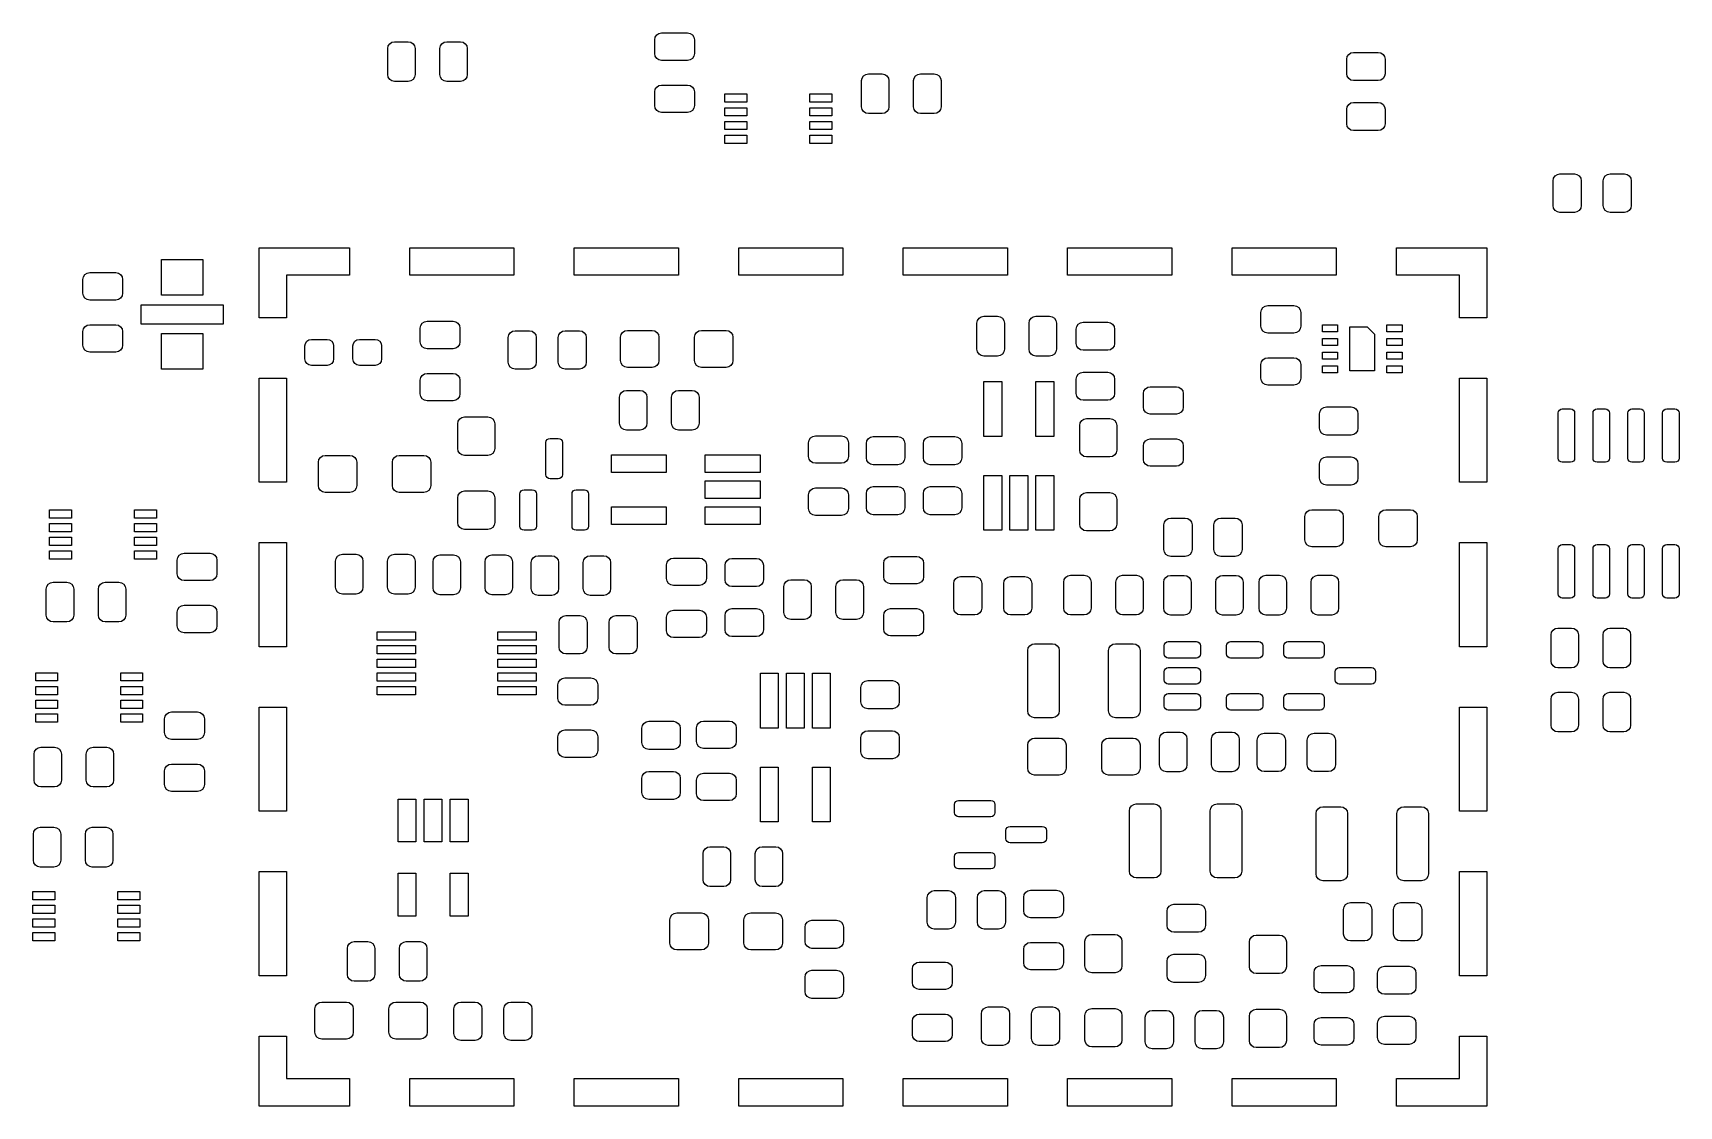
# Model space of a CAD drawing. Extents: x 0.39 to 2.76, y 0.4 to 1.94.
import ezdxf

# ---------------------------------------------------------------- set-up
doc = ezdxf.new("R2010")
doc.units = 0
doc.header["$MEASUREMENT"] = 0
doc.layers.add('BLACK', color=7, linetype='CONTINUOUS')

msp = doc.modelspace()

# ---------------------------------------------------------------- linework, layer by layer
at = {"layer": 'BLACK', "linetype": 'CONTINUOUS'}
for p, q in [((1.29253, 1.93834), (1.2963, 1.93909)), ((1.2963, 1.93909), (1.3337, 1.93909)), ((1.3337, 1.93909), (1.33747, 1.93834)), ((0.902913, 1.9167), (0.903663, 1.92047)), ((0.902913, 1.8793), (0.902913, 1.9167)), ((0.903663, 1.92047), (0.905796, 1.92366)), ((0.905796, 1.92366), (0.908989, 1.92579)), ((0.908989, 1.92579), (0.912756, 1.92654)), ((0.912756, 1.92654), (0.932441, 1.92654)), ((0.932441, 1.92654), (0.936208, 1.92579)), ((0.936208, 1.92579), (0.939401, 1.92366)), ((0.939401, 1.92366), (0.941534, 1.92047)), ((0.941534, 1.92047), (0.942283, 1.9167)), ((0.942283, 1.9167), (0.942283, 1.8793)), ((0.977717, 1.9167), (0.978466, 1.92047)), ((0.977717, 1.8793), (0.977717, 1.9167)), ((0.978466, 1.92047), (0.980599, 1.92366)), ((0.980599, 1.92366), (0.983792, 1.92579)), ((0.983792, 1.92579), (0.987559, 1.92654)), ((0.987559, 1.92654), (1.00724, 1.92654)), ((1.00724, 1.92654), (1.01101, 1.92579)), ((1.01101, 1.92579), (1.0142, 1.92366)), ((1.0142, 1.92366), (1.01634, 1.92047)), ((1.01634, 1.92047), (1.01709, 1.9167)), ((1.01709, 1.9167), (1.01709, 1.8793)), ((1.28646, 1.92924), (1.28721, 1.93301)), ((1.28646, 1.90956), (1.28646, 1.92924)), ((1.28721, 1.93301), (1.28934, 1.9362)), ((1.28934, 1.9362), (1.29253, 1.93834)), ((1.33747, 1.93834), (1.34066, 1.9362)), ((1.34066, 1.9362), (1.34279, 1.93301)), ((1.34279, 1.93301), (1.34354, 1.92924)), ((1.34354, 1.92924), (1.34354, 1.90956)), ((1.28721, 1.90579), (1.28646, 1.90956)), ((1.28934, 1.9026), (1.28721, 1.90579)), ((1.29253, 1.90047), (1.28934, 1.9026)), ((1.2963, 1.89972), (1.29253, 1.90047)), ((1.3337, 1.89972), (1.2963, 1.89972)), ((1.33747, 1.90047), (1.3337, 1.89972)), ((1.34066, 1.9026), (1.33747, 1.90047)), ((1.34279, 1.90579), (1.34066, 1.9026)), ((1.34354, 1.90956), (1.34279, 1.90579)), ((2.28044, 1.90126), (2.28119, 1.90503)), ((2.28044, 1.88059), (2.28044, 1.90126)), ((2.28119, 1.90503), (2.28332, 1.90822)), ((2.28332, 1.90822), (2.28652, 1.91035)), ((2.28652, 1.91035), (2.29028, 1.9111)), ((2.29028, 1.9111), (2.32572, 1.9111)), ((2.32572, 1.9111), (2.32948, 1.91035)), ((2.32948, 1.91035), (2.33268, 1.90822)), ((2.33268, 1.90822), (2.33481, 1.90503)), ((2.33481, 1.90503), (2.33556, 1.90126)), ((2.33556, 1.90126), (2.33556, 1.88059)), ((0.903663, 1.87553), (0.902913, 1.8793)), ((0.905796, 1.87234), (0.903663, 1.87553)), ((0.908989, 1.87021), (0.905796, 1.87234)), ((0.912756, 1.86946), (0.908989, 1.87021)), ((0.932441, 1.86946), (0.912756, 1.86946)), ((0.936208, 1.87021), (0.932441, 1.86946)), ((0.939401, 1.87234), (0.936208, 1.87021)), ((0.941534, 1.87553), (0.939401, 1.87234)), ((0.942283, 1.8793), (0.941534, 1.87553)), ((0.978466, 1.87553), (0.977717, 1.8793)), ((0.980599, 1.87234), (0.978466, 1.87553)), ((0.983792, 1.87021), (0.980599, 1.87234)), ((0.987559, 1.86946), (0.983792, 1.87021)), ((1.00724, 1.86946), (0.987559, 1.86946)), ((1.01101, 1.87021), (1.00724, 1.86946)), ((1.0142, 1.87234), (1.01101, 1.87021)), ((1.01634, 1.87553), (1.0142, 1.87234)), ((1.01709, 1.8793), (1.01634, 1.87553)), ((1.58346, 1.87056), (1.58421, 1.87433)), ((1.58346, 1.83316), (1.58346, 1.87056)), ((1.58421, 1.87433), (1.58634, 1.87752)), ((1.58634, 1.87752), (1.58953, 1.87965)), ((1.58953, 1.87965), (1.5933, 1.8804)), ((1.5933, 1.8804), (1.61298, 1.8804)), ((1.61298, 1.8804), (1.61675, 1.87965)), ((1.61675, 1.87965), (1.61994, 1.87752)), ((1.61994, 1.87752), (1.62208, 1.87433)), ((1.62208, 1.87433), (1.62283, 1.87056)), ((1.62283, 1.87056), (1.62283, 1.83316)), ((1.65826, 1.87056), (1.65901, 1.87433)), ((1.65826, 1.83316), (1.65826, 1.87056)), ((1.65901, 1.87433), (1.66114, 1.87752)), ((1.66114, 1.87752), (1.66434, 1.87965)), ((1.66434, 1.87965), (1.6681, 1.8804)), ((1.6681, 1.8804), (1.68779, 1.8804)), ((1.68779, 1.8804), (1.69155, 1.87965)), ((1.69155, 1.87965), (1.69475, 1.87752)), ((1.69475, 1.87752), (1.69688, 1.87433)), ((1.69688, 1.87433), (1.69763, 1.87056)), ((1.69763, 1.87056), (1.69763, 1.83316)), ((2.28119, 1.87682), (2.28044, 1.88059)), ((2.28332, 1.87363), (2.28119, 1.87682)), ((2.28652, 1.8715), (2.28332, 1.87363)), ((2.29028, 1.87075), (2.28652, 1.8715)), ((2.32572, 1.87075), (2.29028, 1.87075)), ((2.32948, 1.8715), (2.32572, 1.87075)), ((2.33268, 1.87363), (2.32948, 1.8715)), ((2.33481, 1.87682), (2.33268, 1.87363)), ((2.33556, 1.88059), (2.33481, 1.87682)), ((1.28646, 1.85444), (1.28721, 1.85821)), ((1.28646, 1.83476), (1.28646, 1.85444)), ((1.28721, 1.85821), (1.28934, 1.8614)), ((1.28934, 1.8614), (1.29253, 1.86353)), ((1.29253, 1.86353), (1.2963, 1.86428)), ((1.2963, 1.86428), (1.3337, 1.86428)), ((1.3337, 1.86428), (1.33747, 1.86353)), ((1.33747, 1.86353), (1.34066, 1.8614)), ((1.34066, 1.8614), (1.34279, 1.85821)), ((1.34279, 1.85821), (1.34354, 1.85444)), ((1.34354, 1.85444), (1.34354, 1.83476)), ((1.38723, 1.83962), (1.38723, 1.85143)), ((1.38723, 1.85143), (1.41872, 1.85143)), ((1.41872, 1.85143), (1.41872, 1.83962)), ((1.50928, 1.83962), (1.50928, 1.85143)), ((1.50928, 1.85143), (1.54077, 1.85143)), ((1.54077, 1.85143), (1.54077, 1.83962)), ((1.28721, 1.83099), (1.28646, 1.83476)), ((1.28934, 1.8278), (1.28721, 1.83099)), ((1.29253, 1.82566), (1.28934, 1.8278)), ((1.2963, 1.82491), (1.29253, 1.82566)), ((1.3337, 1.82491), (1.2963, 1.82491)), ((1.33747, 1.82566), (1.3337, 1.82491)), ((1.34066, 1.8278), (1.33747, 1.82566)), ((1.34279, 1.83099), (1.34066, 1.8278)), ((1.34354, 1.83476), (1.34279, 1.83099)), ((1.41872, 1.83962), (1.38723, 1.83962)), ((1.38723, 1.81994), (1.38723, 1.83175)), ((1.38723, 1.83175), (1.41872, 1.83175)), ((1.41872, 1.83175), (1.41872, 1.81994)), ((1.54077, 1.83962), (1.50928, 1.83962)), ((1.50928, 1.81994), (1.50928, 1.83175)), ((1.50928, 1.83175), (1.54077, 1.83175)), ((1.54077, 1.83175), (1.54077, 1.81994)), ((1.58421, 1.82939), (1.58346, 1.83316)), ((1.58634, 1.8262), (1.58421, 1.82939)), ((1.58953, 1.82406), (1.58634, 1.8262)), ((1.5933, 1.82331), (1.58953, 1.82406)), ((1.61298, 1.82331), (1.5933, 1.82331)), ((1.61675, 1.82406), (1.61298, 1.82331)), ((1.61994, 1.8262), (1.61675, 1.82406)), ((1.62208, 1.82939), (1.61994, 1.8262)), ((1.62283, 1.83316), (1.62208, 1.82939)), ((1.65901, 1.82939), (1.65826, 1.83316)), ((1.66114, 1.8262), (1.65901, 1.82939)), ((1.66434, 1.82406), (1.66114, 1.8262)), ((1.6681, 1.82331), (1.66434, 1.82406)), ((1.68779, 1.82331), (1.6681, 1.82331)), ((1.69155, 1.82406), (1.68779, 1.82331)), ((1.69475, 1.8262), (1.69155, 1.82406)), ((1.69688, 1.82939), (1.69475, 1.8262)), ((1.69763, 1.83316), (1.69688, 1.82939)), ((2.28044, 1.82941), (2.28119, 1.83318)), ((2.28044, 1.80874), (2.28044, 1.82941)), ((2.28119, 1.83318), (2.28332, 1.83637)), ((2.28332, 1.83637), (2.28652, 1.8385)), ((2.28652, 1.8385), (2.29028, 1.83925)), ((2.29028, 1.83925), (2.32572, 1.83925)), ((2.32572, 1.83925), (2.32948, 1.8385)), ((2.32948, 1.8385), (2.33268, 1.83637)), ((2.33268, 1.83637), (2.33481, 1.83318)), ((2.33481, 1.83318), (2.33556, 1.82941)), ((2.33556, 1.82941), (2.33556, 1.80874)), ((1.41872, 1.81994), (1.38723, 1.81994)), ((1.38723, 1.80025), (1.38723, 1.81206)), ((1.38723, 1.81206), (1.41872, 1.81206)), ((1.41872, 1.80025), (1.38723, 1.80025)), ((1.41872, 1.81206), (1.41872, 1.80025)), ((1.54077, 1.81994), (1.50928, 1.81994)), ((1.50928, 1.80025), (1.50928, 1.81206)), ((1.50928, 1.81206), (1.54077, 1.81206)), ((1.54077, 1.80025), (1.50928, 1.80025)), ((1.54077, 1.81206), (1.54077, 1.80025)), ((2.28119, 1.80497), (2.28044, 1.80874)), ((2.28332, 1.80178), (2.28119, 1.80497)), ((2.28652, 1.79965), (2.28332, 1.80178)), ((2.29028, 1.7989), (2.28652, 1.79965)), ((2.32572, 1.7989), (2.29028, 1.7989)), ((2.32948, 1.79965), (2.32572, 1.7989)), ((2.33268, 1.80178), (2.32948, 1.79965)), ((2.33481, 1.80497), (2.33268, 1.80178)), ((2.33556, 1.80874), (2.33481, 1.80497)), ((1.38723, 1.78057), (1.38723, 1.79238)), ((1.38723, 1.79238), (1.41872, 1.79238)), ((1.41872, 1.78057), (1.38723, 1.78057)), ((1.41872, 1.79238), (1.41872, 1.78057)), ((1.50928, 1.78057), (1.50928, 1.79238)), ((1.50928, 1.79238), (1.54077, 1.79238)), ((1.54077, 1.78057), (1.50928, 1.78057)), ((1.54077, 1.79238), (1.54077, 1.78057)), ((2.5769, 1.72672), (2.57765, 1.73048)), ((2.5769, 1.69128), (2.5769, 1.72672)), ((2.57765, 1.73048), (2.57978, 1.73368)), ((2.57978, 1.73368), (2.58297, 1.73581)), ((2.58297, 1.73581), (2.58674, 1.73656)), ((2.58674, 1.73656), (2.60741, 1.73656)), ((2.60741, 1.73656), (2.61118, 1.73581)), ((2.61118, 1.73581), (2.61437, 1.73368)), ((2.61437, 1.73368), (2.6165, 1.73048)), ((2.6165, 1.73048), (2.61725, 1.72672)), ((2.61725, 1.72672), (2.61725, 1.69128)), ((2.64875, 1.72672), (2.6495, 1.73048)), ((2.64875, 1.69128), (2.64875, 1.72672)), ((2.6495, 1.73048), (2.65163, 1.73368)), ((2.65163, 1.73368), (2.65482, 1.73581)), ((2.65482, 1.73581), (2.65859, 1.73656)), ((2.65859, 1.73656), (2.67926, 1.73656)), ((2.67926, 1.73656), (2.68303, 1.73581)), ((2.68303, 1.73581), (2.68622, 1.73368)), ((2.68622, 1.73368), (2.68835, 1.73048)), ((2.68835, 1.73048), (2.6891, 1.72672)), ((2.6891, 1.72672), (2.6891, 1.69128)), ((2.57765, 1.68752), (2.5769, 1.69128)), ((2.57978, 1.68432), (2.57765, 1.68752)), ((2.58297, 1.68219), (2.57978, 1.68432)), ((2.58674, 1.68144), (2.58297, 1.68219)), ((2.60741, 1.68144), (2.58674, 1.68144)), ((2.61118, 1.68219), (2.60741, 1.68144)), ((2.61437, 1.68432), (2.61118, 1.68219)), ((2.6165, 1.68752), (2.61437, 1.68432)), ((2.61725, 1.69128), (2.6165, 1.68752)), ((2.6495, 1.68752), (2.64875, 1.69128)), ((2.65163, 1.68432), (2.6495, 1.68752)), ((2.65482, 1.68219), (2.65163, 1.68432)), ((2.65859, 1.68144), (2.65482, 1.68219)), ((2.67926, 1.68144), (2.65859, 1.68144)), ((2.68303, 1.68219), (2.67926, 1.68144)), ((2.68622, 1.68432), (2.68303, 1.68219)), ((2.68835, 1.68752), (2.68622, 1.68432)), ((2.6891, 1.69128), (2.68835, 1.68752)), ((0.578016, 1.56242), (0.578016, 1.6136)), ((0.578016, 1.6136), (0.637071, 1.6136)), ((0.637071, 1.6136), (0.637071, 1.56242)), ((0.71811, 1.5912), (0.71811, 1.63057)), ((0.71811, 1.63057), (0.75748, 1.63057)), ((0.75748, 1.63057), (0.848031, 1.63057)), ((0.848031, 1.63057), (0.848031, 1.5912)), ((0.934646, 1.5912), (0.934646, 1.63057)), ((0.934646, 1.63057), (1.08425, 1.63057)), ((1.08425, 1.63057), (1.08425, 1.5912)), ((1.17087, 1.5912), (1.17087, 1.63057)), ((1.17087, 1.63057), (1.32047, 1.63057)), ((1.32047, 1.63057), (1.32047, 1.5912)), ((1.40709, 1.5912), (1.40709, 1.63057)), ((1.40709, 1.63057), (1.55669, 1.63057)), ((1.55669, 1.63057), (1.55669, 1.5912)), ((1.64331, 1.5912), (1.64331, 1.63057)), ((1.64331, 1.63057), (1.79291, 1.63057)), ((1.79291, 1.63057), (1.79291, 1.5912)), ((1.87953, 1.5912), (1.87953, 1.63057)), ((1.87953, 1.63057), (2.02913, 1.63057)), ((2.02913, 1.63057), (2.02913, 1.5912)), ((2.11575, 1.5912), (2.11575, 1.63057)), ((2.11575, 1.63057), (2.26535, 1.63057)), ((2.26535, 1.63057), (2.26535, 1.5912)), ((2.35197, 1.5912), (2.35197, 1.63057)), ((2.35197, 1.63057), (2.44252, 1.63057)), ((2.44252, 1.63057), (2.48189, 1.63057)), ((2.48189, 1.63057), (2.48189, 1.5912)), ((0.465, 1.5851), (0.465749, 1.58887)), ((0.465, 1.56542), (0.465, 1.5851)), ((0.465749, 1.58887), (0.467883, 1.59206)), ((0.467883, 1.59206), (0.471076, 1.5942)), ((0.471076, 1.5942), (0.474843, 1.59494)), ((0.474843, 1.59494), (0.512244, 1.59494)), ((0.512244, 1.59494), (0.516011, 1.5942)), ((0.516011, 1.5942), (0.519204, 1.59206)), ((0.519204, 1.59206), (0.521337, 1.58887)), ((0.521337, 1.58887), (0.522087, 1.5851)), ((0.522087, 1.5851), (0.522087, 1.56542)), ((0.71811, 1.53017), (0.71811, 1.5912)), ((0.848031, 1.5912), (0.75748, 1.5912)), ((0.75748, 1.5912), (0.75748, 1.53017)), ((1.08425, 1.5912), (0.934646, 1.5912)), ((1.32047, 1.5912), (1.17087, 1.5912)), ((1.55669, 1.5912), (1.40709, 1.5912)), ((1.79291, 1.5912), (1.64331, 1.5912)), ((2.02913, 1.5912), (1.87953, 1.5912)), ((2.26535, 1.5912), (2.11575, 1.5912)), ((2.44252, 1.5912), (2.35197, 1.5912)), ((2.44252, 1.53017), (2.44252, 1.5912)), ((2.48189, 1.5912), (2.48189, 1.53017)), ((0.465749, 1.56165), (0.465, 1.56542)), ((0.467883, 1.55846), (0.465749, 1.56165)), ((0.521337, 1.56165), (0.519204, 1.55846)), ((0.522087, 1.56542), (0.521337, 1.56165)), ((0.637071, 1.56242), (0.578016, 1.56242)), ((0.471076, 1.55632), (0.467883, 1.55846)), ((0.474843, 1.55557), (0.471076, 1.55632)), ((0.512244, 1.55557), (0.474843, 1.55557)), ((0.516011, 1.55632), (0.512244, 1.55557)), ((0.519204, 1.55846), (0.516011, 1.55632)), ((0.548488, 1.52108), (0.548488, 1.54864)), ((0.548488, 1.54864), (0.666598, 1.54864)), ((0.666598, 1.54864), (0.666598, 1.52108)), ((2.1572, 1.53775), (2.15795, 1.54151)), ((2.1572, 1.51806), (2.1572, 1.53775)), ((2.15795, 1.54151), (2.16008, 1.54471)), ((2.16008, 1.54471), (2.16327, 1.54684)), ((2.16327, 1.54684), (2.16704, 1.54759)), ((2.16704, 1.54759), (2.20444, 1.54759)), ((2.20444, 1.54759), (2.20821, 1.54684)), ((2.20821, 1.54684), (2.2114, 1.54471)), ((2.2114, 1.54471), (2.21353, 1.54151)), ((2.21353, 1.54151), (2.21428, 1.53775)), ((2.21428, 1.53775), (2.21428, 1.51806)), ((0.465, 1.5103), (0.465749, 1.51407)), ((0.465749, 1.51407), (0.467883, 1.51726)), ((0.467883, 1.51726), (0.471076, 1.51939)), ((0.471076, 1.51939), (0.474843, 1.52014)), ((0.474843, 1.52014), (0.512244, 1.52014)), ((0.512244, 1.52014), (0.516011, 1.51939)), ((0.516011, 1.51939), (0.519204, 1.51726)), ((0.519204, 1.51726), (0.521337, 1.51407)), ((0.521337, 1.51407), (0.522087, 1.5103)), ((0.666598, 1.52108), (0.548488, 1.52108)), ((0.75748, 1.53017), (0.71811, 1.53017)), ((0.949457, 1.51524), (0.950206, 1.51901)), ((0.949457, 1.49556), (0.949457, 1.51524)), ((0.950206, 1.51901), (0.952339, 1.5222)), ((0.952339, 1.5222), (0.955533, 1.52434)), ((0.955533, 1.52434), (0.959299, 1.52509)), ((0.959299, 1.52509), (0.996701, 1.52509)), ((0.996701, 1.52509), (1.00047, 1.52434)), ((1.00047, 1.52434), (1.00366, 1.5222)), ((1.00366, 1.5222), (1.00579, 1.51901)), ((1.00579, 1.51901), (1.00654, 1.51524)), ((1.00654, 1.51524), (1.00654, 1.49556)), ((1.74932, 1.52243), (1.75007, 1.52619)), ((1.74932, 1.48502), (1.74932, 1.52243)), ((1.75007, 1.52619), (1.75221, 1.52938)), ((1.75221, 1.52938), (1.7554, 1.53152)), ((1.7554, 1.53152), (1.75917, 1.53227)), ((1.75917, 1.53227), (1.77885, 1.53227)), ((1.77885, 1.53227), (1.78262, 1.53152)), ((1.78262, 1.53152), (1.78581, 1.52938)), ((1.78581, 1.52938), (1.78794, 1.52619)), ((1.78794, 1.52619), (1.78869, 1.52243)), ((1.78869, 1.52243), (1.78869, 1.48502)), ((1.82413, 1.52243), (1.82488, 1.52619)), ((1.82413, 1.48502), (1.82413, 1.52243)), ((1.82488, 1.52619), (1.82701, 1.52938)), ((1.82701, 1.52938), (1.8302, 1.53152)), ((1.8302, 1.53152), (1.83397, 1.53227)), ((1.83397, 1.53227), (1.85365, 1.53227)), ((1.85365, 1.53227), (1.85742, 1.53152)), ((1.85742, 1.53152), (1.86061, 1.52938)), ((1.86061, 1.52938), (1.86275, 1.52619)), ((1.86275, 1.52619), (1.8635, 1.52243)), ((1.8635, 1.52243), (1.8635, 1.48502)), ((1.89185, 1.51398), (1.8926, 1.51775)), ((1.89185, 1.49331), (1.89185, 1.51398)), ((1.8926, 1.51775), (1.89473, 1.52094)), ((1.89473, 1.52094), (1.89793, 1.52308)), ((1.89793, 1.52308), (1.90169, 1.52383)), ((1.90169, 1.52383), (1.93713, 1.52383)), ((1.93713, 1.52383), (1.94089, 1.52308)), ((1.94089, 1.52308), (1.94409, 1.52094)), ((1.94409, 1.52094), (1.94622, 1.51775)), ((1.94622, 1.51775), (1.94697, 1.51398)), ((1.94697, 1.51398), (1.94697, 1.49331)), ((2.15795, 1.5143), (2.1572, 1.51806)), ((2.16008, 1.5111), (2.15795, 1.5143)), ((2.21353, 1.5143), (2.2114, 1.5111)), ((2.21428, 1.51806), (2.21353, 1.5143)), ((2.24565, 1.51011), (2.24565, 1.51995)), ((2.24565, 1.51995), (2.26731, 1.51995)), ((2.26731, 1.51995), (2.26731, 1.51011)), ((2.28502, 1.45401), (2.28502, 1.517)), ((2.28502, 1.517), (2.30983, 1.517)), ((2.30983, 1.517), (2.32046, 1.50637)), ((2.33817, 1.51011), (2.33817, 1.51995)), ((2.33817, 1.51995), (2.35983, 1.51995)), ((2.35983, 1.51995), (2.35983, 1.51011)), ((2.48189, 1.53017), (2.44252, 1.53017)), ((0.465, 1.49061), (0.465, 1.5103)), ((0.465749, 1.48685), (0.465, 1.49061)), ((0.522087, 1.49061), (0.521337, 1.48685)), ((0.522087, 1.5103), (0.522087, 1.49061)), ((0.578016, 1.45612), (0.578016, 1.5073)), ((0.578016, 1.5073), (0.637071, 1.5073)), ((0.637071, 1.5073), (0.637071, 1.45612)), ((0.783882, 1.48978), (0.784594, 1.49335)), ((0.783882, 1.47107), (0.783882, 1.48978)), ((0.784594, 1.49335), (0.786621, 1.49639)), ((0.786621, 1.49639), (0.789654, 1.49841)), ((0.789654, 1.49841), (0.793232, 1.49913)), ((0.793232, 1.49913), (0.81587, 1.49913)), ((0.81587, 1.49913), (0.819448, 1.49841)), ((0.819448, 1.49841), (0.822482, 1.49639)), ((0.822482, 1.49639), (0.824509, 1.49335)), ((0.824509, 1.49335), (0.82522, 1.48978)), ((0.82522, 1.48978), (0.82522, 1.47107)), ((0.85278, 1.48978), (0.853491, 1.49335)), ((0.85278, 1.47107), (0.85278, 1.48978)), ((0.853491, 1.49335), (0.855518, 1.49639)), ((0.855518, 1.49639), (0.858552, 1.49841)), ((0.858552, 1.49841), (0.86213, 1.49913)), ((0.86213, 1.49913), (0.884768, 1.49913)), ((0.884768, 1.49913), (0.888346, 1.49841)), ((0.888346, 1.49841), (0.891379, 1.49639)), ((0.891379, 1.49639), (0.893406, 1.49335)), ((0.893406, 1.49335), (0.894118, 1.48978)), ((0.894118, 1.48978), (0.894118, 1.47107)), ((0.950206, 1.49179), (0.949457, 1.49556)), ((0.952339, 1.4886), (0.950206, 1.49179)), ((1.00579, 1.49179), (1.00366, 1.4886)), ((1.00654, 1.49556), (1.00579, 1.49179)), ((1.0759, 1.50172), (1.07665, 1.50548)), ((1.0759, 1.46628), (1.0759, 1.50172)), ((1.07665, 1.50548), (1.07878, 1.50868)), ((1.07878, 1.50868), (1.08197, 1.51081)), ((1.08197, 1.51081), (1.08574, 1.51156)), ((1.08574, 1.51156), (1.10641, 1.51156)), ((1.10641, 1.51156), (1.11018, 1.51081)), ((1.11018, 1.51081), (1.11337, 1.50868)), ((1.11337, 1.50868), (1.1155, 1.50548)), ((1.1155, 1.50548), (1.11625, 1.50172)), ((1.11625, 1.50172), (1.11625, 1.46628)), ((1.14775, 1.50172), (1.1485, 1.50548)), ((1.14775, 1.46628), (1.14775, 1.50172)), ((1.1485, 1.50548), (1.15063, 1.50868)), ((1.15063, 1.50868), (1.15382, 1.51081)), ((1.15382, 1.51081), (1.15759, 1.51156)), ((1.15759, 1.51156), (1.17826, 1.51156)), ((1.17826, 1.51156), (1.18203, 1.51081)), ((1.18203, 1.51081), (1.18522, 1.50868)), ((1.18522, 1.50868), (1.18735, 1.50548)), ((1.18735, 1.50548), (1.1881, 1.50172)), ((1.1881, 1.50172), (1.1881, 1.46628)), ((1.23729, 1.50216), (1.23804, 1.50592)), ((1.23729, 1.46869), (1.23729, 1.50216)), ((1.23804, 1.50592), (1.24017, 1.50912)), ((1.24017, 1.50912), (1.24337, 1.51125)), ((1.24337, 1.51125), (1.24713, 1.512)), ((1.24713, 1.512), (1.28257, 1.512)), ((1.28257, 1.512), (1.28633, 1.51125)), ((1.28633, 1.51125), (1.28953, 1.50912)), ((1.28953, 1.50912), (1.29166, 1.50592)), ((1.29166, 1.50592), (1.29241, 1.50216)), ((1.29241, 1.50216), (1.29241, 1.46869)), ((1.34359, 1.50216), (1.34434, 1.50592)), ((1.34359, 1.46869), (1.34359, 1.50216)), ((1.34434, 1.50592), (1.34647, 1.50912)), ((1.34647, 1.50912), (1.34967, 1.51125)), ((1.34967, 1.51125), (1.35343, 1.512)), ((1.35343, 1.512), (1.38887, 1.512)), ((1.38887, 1.512), (1.39263, 1.51125)), ((1.39263, 1.51125), (1.39583, 1.50912)), ((1.39583, 1.50912), (1.39796, 1.50592)), ((1.39796, 1.50592), (1.39871, 1.50216)), ((1.39871, 1.50216), (1.39871, 1.46869)), ((1.8926, 1.48955), (1.89185, 1.49331)), ((1.94697, 1.49331), (1.94622, 1.48955)), ((2.16327, 1.50897), (2.16008, 1.5111)), ((2.16704, 1.50822), (2.16327, 1.50897)), ((2.20444, 1.50822), (2.16704, 1.50822)), ((2.20821, 1.50897), (2.20444, 1.50822)), ((2.2114, 1.5111), (2.20821, 1.50897)), ((2.26731, 1.51011), (2.24565, 1.51011)), ((2.24565, 1.49043), (2.24565, 1.50027)), ((2.24565, 1.50027), (2.26731, 1.50027)), ((2.26731, 1.49043), (2.24565, 1.49043)), ((2.26731, 1.50027), (2.26731, 1.49043)), ((2.32046, 1.50637), (2.32046, 1.45401)), ((2.35983, 1.51011), (2.33817, 1.51011)), ((2.33817, 1.49043), (2.33817, 1.50027)), ((2.33817, 1.50027), (2.35983, 1.50027)), ((2.35983, 1.49043), (2.33817, 1.49043)), ((2.35983, 1.50027), (2.35983, 1.49043)), ((0.467883, 1.48365), (0.465749, 1.48685)), ((0.471076, 1.48152), (0.467883, 1.48365)), ((0.474843, 1.48077), (0.471076, 1.48152)), ((0.512244, 1.48077), (0.474843, 1.48077)), ((0.516011, 1.48152), (0.512244, 1.48077)), ((0.519204, 1.48365), (0.516011, 1.48152)), ((0.521337, 1.48685), (0.519204, 1.48365)), ((0.784594, 1.4675), (0.783882, 1.47107)), ((0.786621, 1.46446), (0.784594, 1.4675)), ((0.824509, 1.4675), (0.822482, 1.46446)), ((0.82522, 1.47107), (0.824509, 1.4675)), ((0.853491, 1.4675), (0.85278, 1.47107)), ((0.855518, 1.46446), (0.853491, 1.4675)), ((0.893406, 1.4675), (0.891379, 1.46446)), ((0.894118, 1.47107), (0.893406, 1.4675)), ((0.955533, 1.48647), (0.952339, 1.4886)), ((0.959299, 1.48572), (0.955533, 1.48647)), ((0.996701, 1.48572), (0.959299, 1.48572)), ((1.00047, 1.48647), (0.996701, 1.48572)), ((1.00366, 1.4886), (1.00047, 1.48647)), ((1.07665, 1.46252), (1.0759, 1.46628)), ((1.11625, 1.46628), (1.1155, 1.46252)), ((1.1485, 1.46252), (1.14775, 1.46628)), ((1.1881, 1.46628), (1.18735, 1.46252)), ((1.23804, 1.46493), (1.23729, 1.46869)), ((1.29241, 1.46869), (1.29166, 1.46493)), ((1.34434, 1.46493), (1.34359, 1.46869)), ((1.39871, 1.46869), (1.39796, 1.46493)), ((1.75007, 1.48126), (1.74932, 1.48502)), ((1.75221, 1.47806), (1.75007, 1.48126)), ((1.7554, 1.47593), (1.75221, 1.47806)), ((1.75917, 1.47518), (1.7554, 1.47593)), ((1.77885, 1.47518), (1.75917, 1.47518)), ((1.78262, 1.47593), (1.77885, 1.47518)), ((1.78581, 1.47806), (1.78262, 1.47593)), ((1.78794, 1.48126), (1.78581, 1.47806)), ((1.78869, 1.48502), (1.78794, 1.48126)), ((1.82488, 1.48126), (1.82413, 1.48502)), ((1.82701, 1.47806), (1.82488, 1.48126)), ((1.8302, 1.47593), (1.82701, 1.47806)), ((1.83397, 1.47518), (1.8302, 1.47593)), ((1.85365, 1.47518), (1.83397, 1.47518)), ((1.85742, 1.47593), (1.85365, 1.47518)), ((1.86061, 1.47806), (1.85742, 1.47593)), ((1.86275, 1.48126), (1.86061, 1.47806)), ((1.8635, 1.48502), (1.86275, 1.48126)), ((1.89473, 1.48636), (1.8926, 1.48955)), ((1.89793, 1.48422), (1.89473, 1.48636)), ((1.90169, 1.48347), (1.89793, 1.48422)), ((1.93713, 1.48347), (1.90169, 1.48347)), ((1.94089, 1.48422), (1.93713, 1.48347)), ((1.94409, 1.48636), (1.94089, 1.48422)), ((1.94622, 1.48955), (1.94409, 1.48636)), ((2.1572, 1.46294), (2.15795, 1.46671)), ((2.15795, 1.46671), (2.16008, 1.4699)), ((2.16008, 1.4699), (2.16327, 1.47204)), ((2.16327, 1.47204), (2.16704, 1.47279)), ((2.16704, 1.47279), (2.20444, 1.47279)), ((2.20444, 1.47279), (2.20821, 1.47204)), ((2.20821, 1.47204), (2.2114, 1.4699)), ((2.2114, 1.4699), (2.21353, 1.46671)), ((2.21353, 1.46671), (2.21428, 1.46294)), ((2.24565, 1.47074), (2.24565, 1.48058)), ((2.24565, 1.48058), (2.26731, 1.48058)), ((2.26731, 1.47074), (2.24565, 1.47074)), ((2.26731, 1.48058), (2.26731, 1.47074)), ((2.33817, 1.47074), (2.33817, 1.48058)), ((2.33817, 1.48058), (2.35983, 1.48058)), ((2.35983, 1.47074), (2.33817, 1.47074)), ((2.35983, 1.48058), (2.35983, 1.47074)), ((0.637071, 1.45612), (0.578016, 1.45612)), ((0.71811, 1.29395), (0.71811, 1.44356)), ((0.71811, 1.44356), (0.75748, 1.44356)), ((0.75748, 1.44356), (0.75748, 1.29395)), ((0.789654, 1.46244), (0.786621, 1.46446)), ((0.793232, 1.46172), (0.789654, 1.46244)), ((0.81587, 1.46172), (0.793232, 1.46172)), ((0.819448, 1.46244), (0.81587, 1.46172)), ((0.822482, 1.46446), (0.819448, 1.46244)), ((0.858552, 1.46244), (0.855518, 1.46446)), ((0.86213, 1.46172), (0.858552, 1.46244)), ((0.884768, 1.46172), (0.86213, 1.46172)), ((0.888346, 1.46244), (0.884768, 1.46172)), ((0.891379, 1.46446), (0.888346, 1.46244)), ((0.949457, 1.44044), (0.950206, 1.44421)), ((0.950206, 1.44421), (0.952339, 1.4474)), ((0.952339, 1.4474), (0.955533, 1.44953)), ((0.955533, 1.44953), (0.959299, 1.45028)), ((0.959299, 1.45028), (0.996701, 1.45028)), ((0.996701, 1.45028), (1.00047, 1.44953)), ((1.00047, 1.44953), (1.00366, 1.4474)), ((1.00366, 1.4474), (1.00579, 1.44421)), ((1.00579, 1.44421), (1.00654, 1.44044)), ((1.07878, 1.45932), (1.07665, 1.46252)), ((1.08197, 1.45719), (1.07878, 1.45932)), ((1.08574, 1.45644), (1.08197, 1.45719)), ((1.10641, 1.45644), (1.08574, 1.45644)), ((1.11018, 1.45719), (1.10641, 1.45644)), ((1.11337, 1.45932), (1.11018, 1.45719)), ((1.1155, 1.46252), (1.11337, 1.45932)), ((1.15063, 1.45932), (1.1485, 1.46252)), ((1.15382, 1.45719), (1.15063, 1.45932)), ((1.15759, 1.45644), (1.15382, 1.45719)), ((1.17826, 1.45644), (1.15759, 1.45644)), ((1.18203, 1.45719), (1.17826, 1.45644)), ((1.18522, 1.45932), (1.18203, 1.45719)), ((1.18735, 1.46252), (1.18522, 1.45932)), ((1.24017, 1.46173), (1.23804, 1.46493)), ((1.24337, 1.4596), (1.24017, 1.46173)), ((1.24713, 1.45885), (1.24337, 1.4596)), ((1.28257, 1.45885), (1.24713, 1.45885)), ((1.28633, 1.4596), (1.28257, 1.45885)), ((1.28953, 1.46173), (1.28633, 1.4596)), ((1.29166, 1.46493), (1.28953, 1.46173)), ((1.34647, 1.46173), (1.34434, 1.46493)), ((1.34967, 1.4596), (1.34647, 1.46173)), ((1.35343, 1.45885), (1.34967, 1.4596)), ((1.38887, 1.45885), (1.35343, 1.45885)), ((1.39263, 1.4596), (1.38887, 1.45885)), ((1.39583, 1.46173), (1.39263, 1.4596)), ((1.39796, 1.46493), (1.39583, 1.46173)), ((1.89185, 1.44213), (1.8926, 1.4459)), ((1.8926, 1.4459), (1.89473, 1.44909)), ((1.89473, 1.44909), (1.89793, 1.45123)), ((1.89793, 1.45123), (1.90169, 1.45198)), ((1.90169, 1.45198), (1.93713, 1.45198)), ((1.93713, 1.45198), (1.94089, 1.45123)), ((1.94089, 1.45123), (1.94409, 1.44909)), ((1.94409, 1.44909), (1.94622, 1.4459)), ((1.94622, 1.4459), (1.94697, 1.44213)), ((2.1572, 1.44326), (2.1572, 1.46294)), ((2.15795, 1.43949), (2.1572, 1.44326)), ((2.21428, 1.44326), (2.21353, 1.43949)), ((2.21428, 1.46294), (2.21428, 1.44326)), ((2.24565, 1.45106), (2.24565, 1.4609)), ((2.24565, 1.4609), (2.26731, 1.4609)), ((2.26731, 1.45106), (2.24565, 1.45106)), ((2.26731, 1.4609), (2.26731, 1.45106)), ((2.32046, 1.45401), (2.28502, 1.45401)), ((2.33817, 1.45106), (2.33817, 1.4609)), ((2.33817, 1.4609), (2.35983, 1.4609)), ((2.35983, 1.45106), (2.33817, 1.45106)), ((2.35983, 1.4609), (2.35983, 1.45106)), ((2.44252, 1.29395), (2.44252, 1.44356)), ((2.44252, 1.44356), (2.48189, 1.44356)), ((2.48189, 1.44356), (2.48189, 1.29395)), ((0.949457, 1.42076), (0.949457, 1.44044)), ((0.950206, 1.41699), (0.949457, 1.42076)), ((1.00654, 1.42076), (1.00579, 1.41699)), ((1.00654, 1.44044), (1.00654, 1.42076)), ((1.23591, 1.41598), (1.23666, 1.41974)), ((1.23666, 1.41974), (1.2388, 1.42294)), ((1.2388, 1.42294), (1.24199, 1.42507)), ((1.24199, 1.42507), (1.24576, 1.42582)), ((1.24576, 1.42582), (1.26544, 1.42582)), ((1.26544, 1.42582), (1.26921, 1.42507)), ((1.26921, 1.42507), (1.2724, 1.42294)), ((1.2724, 1.42294), (1.27453, 1.41974)), ((1.27453, 1.41974), (1.27528, 1.41598)), ((1.31072, 1.41598), (1.31147, 1.41974)), ((1.31147, 1.41974), (1.3136, 1.42294)), ((1.3136, 1.42294), (1.31679, 1.42507)), ((1.31679, 1.42507), (1.32056, 1.42582)), ((1.32056, 1.42582), (1.34024, 1.42582)), ((1.34024, 1.42582), (1.34401, 1.42507)), ((1.34401, 1.42507), (1.3472, 1.42294)), ((1.3472, 1.42294), (1.34934, 1.41974)), ((1.34934, 1.41974), (1.35009, 1.41598)), ((1.75921, 1.35968), (1.75921, 1.43842)), ((1.75921, 1.43842), (1.7848, 1.43842)), ((1.7848, 1.43842), (1.7848, 1.35968)), ((1.83402, 1.35968), (1.83402, 1.43842)), ((1.83402, 1.43842), (1.85961, 1.43842)), ((1.85961, 1.43842), (1.85961, 1.35968)), ((1.89185, 1.42146), (1.89185, 1.44213)), ((1.8926, 1.4177), (1.89185, 1.42146)), ((1.94697, 1.42146), (1.94622, 1.4177)), ((1.94697, 1.44213), (1.94697, 1.42146)), ((1.98846, 1.42124), (1.98921, 1.42501)), ((1.98846, 1.40156), (1.98846, 1.42124)), ((1.98921, 1.42501), (1.99134, 1.4282)), ((1.99134, 1.4282), (1.99453, 1.43034)), ((1.99453, 1.43034), (1.9983, 1.43109)), ((1.9983, 1.43109), (2.0357, 1.43109)), ((2.0357, 1.43109), (2.03947, 1.43034)), ((2.03947, 1.43034), (2.04266, 1.4282)), ((2.04266, 1.4282), (2.04479, 1.42501)), ((2.04479, 1.42501), (2.04554, 1.42124)), ((2.04554, 1.42124), (2.04554, 1.40156)), ((2.16008, 1.4363), (2.15795, 1.43949)), ((2.16327, 1.43417), (2.16008, 1.4363)), ((2.16704, 1.43342), (2.16327, 1.43417)), ((2.20444, 1.43342), (2.16704, 1.43342)), ((2.20821, 1.43417), (2.20444, 1.43342)), ((2.2114, 1.4363), (2.20821, 1.43417)), ((2.21353, 1.43949), (2.2114, 1.4363)), ((0.952339, 1.4138), (0.950206, 1.41699)), ((0.955533, 1.41166), (0.952339, 1.4138)), ((0.959299, 1.41091), (0.955533, 1.41166)), ((0.996701, 1.41091), (0.959299, 1.41091)), ((1.00047, 1.41166), (0.996701, 1.41091)), ((1.00366, 1.4138), (1.00047, 1.41166)), ((1.00579, 1.41699), (1.00366, 1.4138)), ((1.23591, 1.37857), (1.23591, 1.41598)), ((1.27528, 1.41598), (1.27528, 1.37857)), ((1.31072, 1.37857), (1.31072, 1.41598)), ((1.35009, 1.41598), (1.35009, 1.37857)), ((1.89473, 1.4145), (1.8926, 1.4177)), ((1.89793, 1.41237), (1.89473, 1.4145)), ((1.90169, 1.41162), (1.89793, 1.41237)), ((1.93713, 1.41162), (1.90169, 1.41162)), ((1.94089, 1.41237), (1.93713, 1.41162)), ((1.94409, 1.4145), (1.94089, 1.41237)), ((1.94622, 1.4177), (1.94409, 1.4145)), ((1.98921, 1.39779), (1.98846, 1.40156)), ((1.99134, 1.3946), (1.98921, 1.39779)), ((2.04479, 1.39779), (2.04266, 1.3946)), ((2.04554, 1.40156), (2.04479, 1.39779)), ((2.24144, 1.39226), (2.24219, 1.39603)), ((2.24219, 1.39603), (2.24432, 1.39922)), ((2.24432, 1.39922), (2.24752, 1.40135)), ((2.24752, 1.40135), (2.25128, 1.4021)), ((2.25128, 1.4021), (2.28672, 1.4021)), ((2.28672, 1.4021), (2.29048, 1.40135)), ((2.29048, 1.40135), (2.29368, 1.39922)), ((2.29368, 1.39922), (2.29581, 1.39603)), ((2.29581, 1.39603), (2.29656, 1.39226)), ((2.58419, 1.39348), (2.58464, 1.39574)), ((2.58464, 1.39574), (2.58592, 1.39766)), ((2.58592, 1.39766), (2.58783, 1.39894)), ((2.58783, 1.39894), (2.59009, 1.39939)), ((2.59009, 1.39939), (2.60191, 1.39939)), ((2.60191, 1.39939), (2.60417, 1.39894)), ((2.60417, 1.39894), (2.60608, 1.39766)), ((2.60608, 1.39766), (2.60736, 1.39574)), ((2.60736, 1.39574), (2.60781, 1.39348)), ((2.63419, 1.39348), (2.63464, 1.39574)), ((2.63464, 1.39574), (2.63592, 1.39766)), ((2.63592, 1.39766), (2.63783, 1.39894)), ((2.63783, 1.39894), (2.64009, 1.39939)), ((2.64009, 1.39939), (2.65191, 1.39939)), ((2.65191, 1.39939), (2.65417, 1.39894)), ((2.65417, 1.39894), (2.65608, 1.39766)), ((2.65608, 1.39766), (2.65736, 1.39574)), ((2.65736, 1.39574), (2.65781, 1.39348)), ((2.68419, 1.39348), (2.68464, 1.39574)), ((2.68464, 1.39574), (2.68592, 1.39766)), ((2.68592, 1.39766), (2.68783, 1.39894)), ((2.68783, 1.39894), (2.69009, 1.39939)), ((2.69009, 1.39939), (2.70191, 1.39939)), ((2.70191, 1.39939), (2.70417, 1.39894)), ((2.70417, 1.39894), (2.70608, 1.39766)), ((2.70608, 1.39766), (2.70736, 1.39574)), ((2.70736, 1.39574), (2.70781, 1.39348)), ((2.73419, 1.39348), (2.73464, 1.39574)), ((2.73464, 1.39574), (2.73592, 1.39766)), ((2.73592, 1.39766), (2.73783, 1.39894)), ((2.73783, 1.39894), (2.74009, 1.39939)), ((2.74009, 1.39939), (2.75191, 1.39939)), ((2.75191, 1.39939), (2.75417, 1.39894)), ((2.75417, 1.39894), (2.75608, 1.39766)), ((2.75608, 1.39766), (2.75736, 1.39574)), ((2.75736, 1.39574), (2.75781, 1.39348)), ((1.00343, 1.37787), (1.00417, 1.38163)), ((1.00343, 1.34243), (1.00343, 1.37787)), ((1.00417, 1.38163), (1.00631, 1.38483)), ((1.00631, 1.38483), (1.0095, 1.38696)), ((1.0095, 1.38696), (1.01327, 1.38771)), ((1.01327, 1.38771), (1.04673, 1.38771)), ((1.04673, 1.38771), (1.0505, 1.38696)), ((1.0505, 1.38696), (1.05369, 1.38483)), ((1.05369, 1.38483), (1.05583, 1.38163)), ((1.05583, 1.38163), (1.05657, 1.37787)), ((1.05657, 1.37787), (1.05657, 1.34243)), ((1.23666, 1.37481), (1.23591, 1.37857)), ((1.2388, 1.37162), (1.23666, 1.37481)), ((1.24199, 1.36948), (1.2388, 1.37162)), ((1.2724, 1.37162), (1.26921, 1.36948)), ((1.27453, 1.37481), (1.2724, 1.37162)), ((1.27528, 1.37857), (1.27453, 1.37481)), ((1.31147, 1.37481), (1.31072, 1.37857)), ((1.3136, 1.37162), (1.31147, 1.37481)), ((1.31679, 1.36948), (1.3136, 1.37162)), ((1.3472, 1.37162), (1.34401, 1.36948)), ((1.34934, 1.37481), (1.3472, 1.37162)), ((1.35009, 1.37857), (1.34934, 1.37481)), ((1.89683, 1.37559), (1.89758, 1.37936)), ((1.89683, 1.34016), (1.89683, 1.37559)), ((1.89758, 1.37936), (1.89972, 1.38255)), ((1.89972, 1.38255), (1.90291, 1.38468)), ((1.90291, 1.38468), (1.90668, 1.38543)), ((1.90668, 1.38543), (1.94014, 1.38543)), ((1.94014, 1.38543), (1.94391, 1.38468)), ((1.94391, 1.38468), (1.9471, 1.38255)), ((1.9471, 1.38255), (1.94924, 1.37936)), ((1.94924, 1.37936), (1.94998, 1.37559)), ((1.94998, 1.37559), (1.94998, 1.34016)), ((1.99453, 1.39247), (1.99134, 1.3946)), ((1.9983, 1.39172), (1.99453, 1.39247)), ((2.0357, 1.39172), (1.9983, 1.39172)), ((2.03947, 1.39247), (2.0357, 1.39172)), ((2.04266, 1.3946), (2.03947, 1.39247)), ((2.24144, 1.37159), (2.24144, 1.39226)), ((2.24219, 1.36782), (2.24144, 1.37159)), ((2.29656, 1.37159), (2.29581, 1.36782)), ((2.29656, 1.39226), (2.29656, 1.37159)), ((2.58419, 1.32852), (2.58419, 1.39348)), ((2.60781, 1.39348), (2.60781, 1.32852)), ((2.63419, 1.32852), (2.63419, 1.39348)), ((2.65781, 1.39348), (2.65781, 1.32852)), ((2.68419, 1.32852), (2.68419, 1.39348)), ((2.70781, 1.39348), (2.70781, 1.32852)), ((2.73419, 1.32852), (2.73419, 1.39348)), ((2.75781, 1.39348), (2.75781, 1.32852)), ((1.13019, 1.35104), (1.13064, 1.3533)), ((1.13019, 1.30478), (1.13019, 1.35104)), ((1.13064, 1.3533), (1.13192, 1.35522)), ((1.13192, 1.35522), (1.13383, 1.3565)), ((1.13383, 1.3565), (1.13609, 1.35694)), ((1.13609, 1.35694), (1.14791, 1.35694)), ((1.14791, 1.35694), (1.15017, 1.3565)), ((1.15017, 1.3565), (1.15208, 1.35522)), ((1.15208, 1.35522), (1.15336, 1.3533)), ((1.15336, 1.3533), (1.15381, 1.35104)), ((1.15381, 1.35104), (1.15381, 1.30478)), ((1.24576, 1.36873), (1.24199, 1.36948)), ((1.26544, 1.36873), (1.24576, 1.36873)), ((1.26921, 1.36948), (1.26544, 1.36873)), ((1.32056, 1.36873), (1.31679, 1.36948)), ((1.34024, 1.36873), (1.32056, 1.36873)), ((1.34401, 1.36948), (1.34024, 1.36873)), ((1.50746, 1.35067), (1.50821, 1.35444)), ((1.50746, 1.33098), (1.50746, 1.35067)), ((1.50821, 1.35444), (1.51034, 1.35763)), ((1.51034, 1.35763), (1.51353, 1.35976)), ((1.51353, 1.35976), (1.5173, 1.36051)), ((1.5173, 1.36051), (1.5547, 1.36051)), ((1.5547, 1.36051), (1.55847, 1.35976)), ((1.55847, 1.35976), (1.56166, 1.35763)), ((1.56166, 1.35763), (1.56379, 1.35444)), ((1.56379, 1.35444), (1.56454, 1.35067)), ((1.56454, 1.35067), (1.56454, 1.33098)), ((1.59044, 1.34969), (1.59119, 1.35345)), ((1.59044, 1.32902), (1.59044, 1.34969)), ((1.59119, 1.35345), (1.59332, 1.35664)), ((1.59332, 1.35664), (1.59652, 1.35878)), ((1.59652, 1.35878), (1.60028, 1.35953)), ((1.60028, 1.35953), (1.63572, 1.35953)), ((1.63572, 1.35953), (1.63948, 1.35878)), ((1.63948, 1.35878), (1.64268, 1.35664)), ((1.64268, 1.35664), (1.64481, 1.35345)), ((1.64481, 1.35345), (1.64556, 1.34969)), ((1.64556, 1.34969), (1.64556, 1.32902)), ((1.67244, 1.34969), (1.67319, 1.35345)), ((1.67244, 1.32902), (1.67244, 1.34969)), ((1.67319, 1.35345), (1.67532, 1.35664)), ((1.67532, 1.35664), (1.67852, 1.35878)), ((1.67852, 1.35878), (1.68228, 1.35953)), ((1.68228, 1.35953), (1.71772, 1.35953)), ((1.71772, 1.35953), (1.72148, 1.35878)), ((1.72148, 1.35878), (1.72468, 1.35664)), ((1.72468, 1.35664), (1.72681, 1.35345)), ((1.72681, 1.35345), (1.72756, 1.34969)), ((1.72756, 1.34969), (1.72756, 1.32902)), ((1.7848, 1.35968), (1.75921, 1.35968)), ((1.85961, 1.35968), (1.83402, 1.35968)), ((1.98846, 1.34644), (1.98921, 1.35021)), ((1.98921, 1.35021), (1.99134, 1.3534)), ((1.99134, 1.3534), (1.99453, 1.35553)), ((1.99453, 1.35553), (1.9983, 1.35628)), ((1.9983, 1.35628), (2.0357, 1.35628)), ((2.0357, 1.35628), (2.03947, 1.35553)), ((2.03947, 1.35553), (2.04266, 1.3534)), ((2.04266, 1.3534), (2.04479, 1.35021)), ((2.04479, 1.35021), (2.04554, 1.34644)), ((2.24432, 1.36463), (2.24219, 1.36782)), ((2.24752, 1.3625), (2.24432, 1.36463)), ((2.25128, 1.36175), (2.24752, 1.3625)), ((2.28672, 1.36175), (2.25128, 1.36175)), ((2.29048, 1.3625), (2.28672, 1.36175)), ((2.29368, 1.36463), (2.29048, 1.3625)), ((2.29581, 1.36782), (2.29368, 1.36463)), ((0.803291, 1.32273), (0.804041, 1.3265)), ((0.804041, 1.3265), (0.806174, 1.32969)), ((0.806174, 1.32969), (0.809367, 1.33183)), ((0.809367, 1.33183), (0.813134, 1.33257)), ((0.813134, 1.33257), (0.848567, 1.33257)), ((0.848567, 1.33257), (0.852334, 1.33183)), ((0.852334, 1.33183), (0.855527, 1.32969)), ((0.855527, 1.32969), (0.85766, 1.3265)), ((0.85766, 1.3265), (0.858409, 1.32273)), ((0.909591, 1.32273), (0.91034, 1.3265)), ((0.91034, 1.3265), (0.912473, 1.32969)), ((0.912473, 1.32969), (0.915666, 1.33183)), ((0.915666, 1.33183), (0.919433, 1.33257)), ((0.919433, 1.33257), (0.954866, 1.33257)), ((0.954866, 1.33257), (0.958633, 1.33183)), ((0.958633, 1.33183), (0.961826, 1.32969)), ((0.961826, 1.32969), (0.963959, 1.3265)), ((0.963959, 1.3265), (0.964709, 1.32273)), ((1.00417, 1.33867), (1.00343, 1.34243)), ((1.00631, 1.33547), (1.00417, 1.33867)), ((1.0095, 1.33334), (1.00631, 1.33547)), ((1.01327, 1.33259), (1.0095, 1.33334)), ((1.04673, 1.33259), (1.01327, 1.33259)), ((1.0505, 1.33334), (1.04673, 1.33259)), ((1.05369, 1.33547), (1.0505, 1.33334)), ((1.05583, 1.33867), (1.05369, 1.33547)), ((1.05657, 1.34243), (1.05583, 1.33867)), ((1.22431, 1.30788), (1.22431, 1.33347)), ((1.22431, 1.33347), (1.30305, 1.33347)), ((1.30305, 1.33347), (1.30305, 1.30788)), ((1.35895, 1.30788), (1.35895, 1.33347)), ((1.35895, 1.33347), (1.43769, 1.33347)), ((1.43769, 1.33347), (1.43769, 1.30788)), ((1.50821, 1.32722), (1.50746, 1.33098)), ((1.51034, 1.32402), (1.50821, 1.32722)), ((1.56379, 1.32722), (1.56166, 1.32402)), ((1.56454, 1.33098), (1.56379, 1.32722)), ((1.59119, 1.32525), (1.59044, 1.32902)), ((1.59332, 1.32206), (1.59119, 1.32525)), ((1.64481, 1.32525), (1.64268, 1.32206)), ((1.64556, 1.32902), (1.64481, 1.32525)), ((1.67319, 1.32525), (1.67244, 1.32902)), ((1.67532, 1.32206), (1.67319, 1.32525)), ((1.72681, 1.32525), (1.72468, 1.32206)), ((1.72756, 1.32902), (1.72681, 1.32525)), ((1.89758, 1.33639), (1.89683, 1.34016)), ((1.89972, 1.3332), (1.89758, 1.33639)), ((1.90291, 1.33106), (1.89972, 1.3332)), ((1.90668, 1.33031), (1.90291, 1.33106)), ((1.94014, 1.33031), (1.90668, 1.33031)), ((1.94391, 1.33106), (1.94014, 1.33031)), ((1.9471, 1.3332), (1.94391, 1.33106)), ((1.94924, 1.33639), (1.9471, 1.3332)), ((1.94998, 1.34016), (1.94924, 1.33639)), ((1.98846, 1.32676), (1.98846, 1.34644)), ((1.98921, 1.32299), (1.98846, 1.32676)), ((2.04554, 1.32676), (2.04479, 1.32299)), ((2.04554, 1.34644), (2.04554, 1.32676)), ((2.24144, 1.32041), (2.24219, 1.32418)), ((2.24219, 1.32418), (2.24432, 1.32737)), ((2.24432, 1.32737), (2.24752, 1.3295)), ((2.24752, 1.3295), (2.25128, 1.33025)), ((2.25128, 1.33025), (2.28672, 1.33025)), ((2.28672, 1.33025), (2.29048, 1.3295)), ((2.29048, 1.3295), (2.29368, 1.32737)), ((2.29368, 1.32737), (2.29581, 1.32418)), ((2.29581, 1.32418), (2.29656, 1.32041)), ((2.58464, 1.32626), (2.58419, 1.32852)), ((2.58592, 1.32434), (2.58464, 1.32626)), ((2.58783, 1.32306), (2.58592, 1.32434)), ((2.60608, 1.32434), (2.60417, 1.32306)), ((2.60736, 1.32626), (2.60608, 1.32434)), ((2.60781, 1.32852), (2.60736, 1.32626)), ((2.63464, 1.32626), (2.63419, 1.32852)), ((2.63592, 1.32434), (2.63464, 1.32626)), ((2.63783, 1.32306), (2.63592, 1.32434)), ((2.65608, 1.32434), (2.65417, 1.32306)), ((2.65736, 1.32626), (2.65608, 1.32434)), ((2.65781, 1.32852), (2.65736, 1.32626)), ((2.68464, 1.32626), (2.68419, 1.32852)), ((2.68592, 1.32434), (2.68464, 1.32626)), ((2.68783, 1.32306), (2.68592, 1.32434)), ((2.70608, 1.32434), (2.70417, 1.32306)), ((2.70736, 1.32626), (2.70608, 1.32434)), ((2.70781, 1.32852), (2.70736, 1.32626)), ((2.73464, 1.32626), (2.73419, 1.32852)), ((2.73592, 1.32434), (2.73464, 1.32626)), ((2.73783, 1.32306), (2.73592, 1.32434)), ((2.75608, 1.32434), (2.75417, 1.32306)), ((2.75736, 1.32626), (2.75608, 1.32434)), ((2.75781, 1.32852), (2.75736, 1.32626)), ((0.803291, 1.28927), (0.803291, 1.32273)), ((0.858409, 1.32273), (0.858409, 1.28927)), ((0.909591, 1.28927), (0.909591, 1.32273)), ((0.964709, 1.32273), (0.964709, 1.28927)), ((1.13064, 1.30252), (1.13019, 1.30478)), ((1.13192, 1.3006), (1.13064, 1.30252)), ((1.13383, 1.29932), (1.13192, 1.3006)), ((1.15208, 1.3006), (1.15017, 1.29932)), ((1.15336, 1.30252), (1.15208, 1.3006)), ((1.15381, 1.30478), (1.15336, 1.30252)), ((1.30305, 1.30788), (1.22431, 1.30788)), ((1.43769, 1.30788), (1.35895, 1.30788)), ((1.51353, 1.32189), (1.51034, 1.32402)), ((1.5173, 1.32114), (1.51353, 1.32189)), ((1.5547, 1.32114), (1.5173, 1.32114)), ((1.55847, 1.32189), (1.5547, 1.32114)), ((1.56166, 1.32402), (1.55847, 1.32189)), ((1.59652, 1.31992), (1.59332, 1.32206)), ((1.60028, 1.31917), (1.59652, 1.31992)), ((1.63572, 1.31917), (1.60028, 1.31917)), ((1.63948, 1.31992), (1.63572, 1.31917)), ((1.64268, 1.32206), (1.63948, 1.31992)), ((1.67852, 1.31992), (1.67532, 1.32206)), ((1.68228, 1.31917), (1.67852, 1.31992)), ((1.71772, 1.31917), (1.68228, 1.31917)), ((1.72148, 1.31992), (1.71772, 1.31917)), ((1.72468, 1.32206), (1.72148, 1.31992)), ((1.75921, 1.22503), (1.75921, 1.30377)), ((1.75921, 1.30377), (1.7848, 1.30377)), ((1.7848, 1.30377), (1.7848, 1.22503)), ((1.79661, 1.22503), (1.79661, 1.30377)), ((1.79661, 1.30377), (1.8222, 1.30377)), ((1.8222, 1.30377), (1.8222, 1.22503)), ((1.83402, 1.22503), (1.83402, 1.30377)), ((1.83402, 1.30377), (1.85961, 1.30377)), ((1.85961, 1.30377), (1.85961, 1.22503)), ((1.99134, 1.3198), (1.98921, 1.32299)), ((1.99453, 1.31766), (1.99134, 1.3198)), ((1.9983, 1.31691), (1.99453, 1.31766)), ((2.0357, 1.31691), (1.9983, 1.31691)), ((2.03947, 1.31766), (2.0357, 1.31691)), ((2.04266, 1.3198), (2.03947, 1.31766)), ((2.04479, 1.32299), (2.04266, 1.3198)), ((2.24144, 1.29974), (2.24144, 1.32041)), ((2.29656, 1.32041), (2.29656, 1.29974)), ((2.59009, 1.32261), (2.58783, 1.32306)), ((2.60191, 1.32261), (2.59009, 1.32261)), ((2.60417, 1.32306), (2.60191, 1.32261)), ((2.64009, 1.32261), (2.63783, 1.32306)), ((2.65191, 1.32261), (2.64009, 1.32261)), ((2.65417, 1.32306), (2.65191, 1.32261)), ((2.69009, 1.32261), (2.68783, 1.32306)), ((2.70191, 1.32261), (2.69009, 1.32261)), ((2.70417, 1.32306), (2.70191, 1.32261)), ((2.74009, 1.32261), (2.73783, 1.32306)), ((2.75191, 1.32261), (2.74009, 1.32261)), ((2.75417, 1.32306), (2.75191, 1.32261)), ((0.75748, 1.29395), (0.71811, 1.29395)), ((0.804041, 1.2855), (0.803291, 1.28927)), ((0.806174, 1.28231), (0.804041, 1.2855)), ((0.809367, 1.28017), (0.806174, 1.28231)), ((0.813134, 1.27943), (0.809367, 1.28017)), ((0.848567, 1.27943), (0.813134, 1.27943)), ((0.852334, 1.28017), (0.848567, 1.27943)), ((0.855527, 1.28231), (0.852334, 1.28017)), ((0.85766, 1.2855), (0.855527, 1.28231)), ((0.858409, 1.28927), (0.85766, 1.2855)), ((0.91034, 1.2855), (0.909591, 1.28927)), ((0.912473, 1.28231), (0.91034, 1.2855)), ((0.915666, 1.28017), (0.912473, 1.28231)), ((0.919433, 1.27943), (0.915666, 1.28017)), ((0.954866, 1.27943), (0.919433, 1.27943)), ((0.958633, 1.28017), (0.954866, 1.27943)), ((0.961826, 1.28231), (0.958633, 1.28017)), ((0.963959, 1.2855), (0.961826, 1.28231)), ((0.964709, 1.28927), (0.963959, 1.2855)), ((1.00417, 1.27533), (1.00631, 1.27853)), ((1.00631, 1.27853), (1.0095, 1.28066)), ((1.0095, 1.28066), (1.01327, 1.28141)), ((1.01327, 1.28141), (1.04673, 1.28141)), ((1.04673, 1.28141), (1.0505, 1.28066)), ((1.0505, 1.28066), (1.05369, 1.27853)), ((1.05369, 1.27853), (1.05583, 1.27533)), ((1.09279, 1.27722), (1.09324, 1.27948)), ((1.09279, 1.23096), (1.09279, 1.27722)), ((1.09324, 1.27948), (1.09452, 1.2814)), ((1.09452, 1.2814), (1.09643, 1.28268)), ((1.09643, 1.28268), (1.09869, 1.28313)), ((1.09869, 1.28313), (1.1105, 1.28313)), ((1.1105, 1.28313), (1.11276, 1.28268)), ((1.11276, 1.28268), (1.11468, 1.2814)), ((1.11468, 1.2814), (1.11596, 1.27948)), ((1.11596, 1.27948), (1.11641, 1.27722)), ((1.11641, 1.27722), (1.11641, 1.23096)), ((1.13609, 1.29887), (1.13383, 1.29932)), ((1.14791, 1.29887), (1.13609, 1.29887)), ((1.15017, 1.29932), (1.14791, 1.29887)), ((1.16759, 1.27722), (1.16804, 1.27948)), ((1.16759, 1.23096), (1.16759, 1.27722)), ((1.16804, 1.27948), (1.16932, 1.2814)), ((1.16932, 1.2814), (1.17124, 1.28268)), ((1.17124, 1.28268), (1.1735, 1.28313)), ((1.1735, 1.28313), (1.18531, 1.28313)), ((1.18531, 1.28313), (1.18757, 1.28268)), ((1.18757, 1.28268), (1.18948, 1.2814)), ((1.18948, 1.2814), (1.19076, 1.27948)), ((1.19076, 1.27948), (1.19121, 1.27722)), ((1.19121, 1.27722), (1.19121, 1.23096)), ((1.35895, 1.27048), (1.35895, 1.29607)), ((1.35895, 1.29607), (1.43769, 1.29607)), ((1.43769, 1.29607), (1.43769, 1.27048)), ((1.50746, 1.27587), (1.50821, 1.27963)), ((1.50821, 1.27963), (1.51034, 1.28283)), ((1.51034, 1.28283), (1.51353, 1.28496)), ((1.51353, 1.28496), (1.5173, 1.28571)), ((1.5173, 1.28571), (1.5547, 1.28571)), ((1.5547, 1.28571), (1.55847, 1.28496)), ((1.55847, 1.28496), (1.56166, 1.28283)), ((1.56166, 1.28283), (1.56379, 1.27963)), ((1.56379, 1.27963), (1.56454, 1.27587)), ((1.59044, 1.27783), (1.59119, 1.2816)), ((1.59044, 1.25717), (1.59044, 1.27783)), ((1.59119, 1.2816), (1.59332, 1.28479)), ((1.59332, 1.28479), (1.59652, 1.28693)), ((1.59652, 1.28693), (1.60028, 1.28768)), ((1.60028, 1.28768), (1.63572, 1.28768)), ((1.63572, 1.28768), (1.63948, 1.28693)), ((1.63948, 1.28693), (1.64268, 1.28479)), ((1.64268, 1.28479), (1.64481, 1.2816)), ((1.64481, 1.2816), (1.64556, 1.27783)), ((1.64556, 1.27783), (1.64556, 1.25717)), ((1.67244, 1.27783), (1.67319, 1.2816)), ((1.67244, 1.25717), (1.67244, 1.27783)), ((1.67319, 1.2816), (1.67532, 1.28479)), ((1.67532, 1.28479), (1.67852, 1.28693)), ((1.67852, 1.28693), (1.68228, 1.28768)), ((1.68228, 1.28768), (1.71772, 1.28768)), ((1.71772, 1.28768), (1.72148, 1.28693)), ((1.72148, 1.28693), (1.72468, 1.28479)), ((1.72468, 1.28479), (1.72681, 1.2816)), ((1.72681, 1.2816), (1.72756, 1.27783)), ((1.72756, 1.27783), (1.72756, 1.25717)), ((1.89972, 1.27625), (1.90291, 1.27838)), ((1.90291, 1.27838), (1.90668, 1.27913)), ((1.90668, 1.27913), (1.94014, 1.27913)), ((1.94014, 1.27913), (1.94391, 1.27838)), ((1.94391, 1.27838), (1.9471, 1.27625)), ((2.24219, 1.29597), (2.24144, 1.29974)), ((2.24432, 1.29278), (2.24219, 1.29597)), ((2.24752, 1.29065), (2.24432, 1.29278)), ((2.25128, 1.2899), (2.24752, 1.29065)), ((2.28672, 1.2899), (2.25128, 1.2899)), ((2.29048, 1.29065), (2.28672, 1.2899)), ((2.29368, 1.29278), (2.29048, 1.29065)), ((2.29581, 1.29597), (2.29368, 1.29278)), ((2.29656, 1.29974), (2.29581, 1.29597)), ((2.48189, 1.29395), (2.44252, 1.29395)), ((0.417228, 1.24262), (0.417228, 1.25443)), ((0.417228, 1.25443), (0.448724, 1.25443)), ((0.448724, 1.25443), (0.448724, 1.24262)), ((0.539276, 1.24262), (0.539276, 1.25443)), ((0.539276, 1.25443), (0.570772, 1.25443)), ((0.570772, 1.25443), (0.570772, 1.24262)), ((1.00343, 1.27157), (1.00417, 1.27533)), ((1.00343, 1.23613), (1.00343, 1.27157)), ((1.05583, 1.27533), (1.05657, 1.27157)), ((1.05657, 1.27157), (1.05657, 1.23613)), ((1.22431, 1.23308), (1.22431, 1.25867)), ((1.22431, 1.25867), (1.30305, 1.25867)), ((1.30305, 1.25867), (1.30305, 1.23308)), ((1.43769, 1.27048), (1.35895, 1.27048)), ((1.35895, 1.23308), (1.35895, 1.25867)), ((1.35895, 1.25867), (1.43769, 1.25867)), ((1.43769, 1.25867), (1.43769, 1.23308)), ((1.50746, 1.25618), (1.50746, 1.27587)), ((1.50821, 1.25241), (1.50746, 1.25618)), ((1.56454, 1.25618), (1.56379, 1.25241)), ((1.56454, 1.27587), (1.56454, 1.25618)), ((1.59119, 1.2534), (1.59044, 1.25717)), ((1.59332, 1.25021), (1.59119, 1.2534)), ((1.64481, 1.2534), (1.64268, 1.25021)), ((1.64556, 1.25717), (1.64481, 1.2534)), ((1.67319, 1.2534), (1.67244, 1.25717)), ((1.67532, 1.25021), (1.67319, 1.2534)), ((1.72681, 1.2534), (1.72468, 1.25021)), ((1.72756, 1.25717), (1.72681, 1.2534)), ((1.89683, 1.26929), (1.89758, 1.27306)), ((1.89683, 1.23386), (1.89683, 1.26929)), ((1.89758, 1.27306), (1.89972, 1.27625)), ((1.9471, 1.27625), (1.94924, 1.27306)), ((1.94924, 1.27306), (1.94998, 1.26929)), ((1.94998, 1.26929), (1.94998, 1.23386)), ((2.22317, 1.25169), (2.22637, 1.25383)), ((2.22637, 1.25383), (2.23013, 1.25457)), ((2.23013, 1.25457), (2.26557, 1.25457)), ((2.26557, 1.25457), (2.26933, 1.25383)), ((2.26933, 1.25383), (2.27253, 1.25169)), ((2.32947, 1.25169), (2.33267, 1.25383)), ((2.33267, 1.25383), (2.33643, 1.25457)), ((2.33643, 1.25457), (2.37187, 1.25457)), ((2.37187, 1.25457), (2.37563, 1.25383)), ((2.37563, 1.25383), (2.37883, 1.25169)), ((0.448724, 1.24262), (0.417228, 1.24262)), ((0.417228, 1.22294), (0.417228, 1.23475)), ((0.417228, 1.23475), (0.448724, 1.23475)), ((0.448724, 1.23475), (0.448724, 1.22294)), ((0.570772, 1.24262), (0.539276, 1.24262)), ((0.539276, 1.22294), (0.539276, 1.23475)), ((0.539276, 1.23475), (0.570772, 1.23475)), ((0.570772, 1.23475), (0.570772, 1.22294)), ((1.00417, 1.23237), (1.00343, 1.23613)), ((1.00631, 1.22917), (1.00417, 1.23237)), ((1.05583, 1.23237), (1.05369, 1.22917)), ((1.05657, 1.23613), (1.05583, 1.23237)), ((1.09324, 1.2287), (1.09279, 1.23096)), ((1.11641, 1.23096), (1.11596, 1.2287)), ((1.16804, 1.2287), (1.16759, 1.23096)), ((1.19121, 1.23096), (1.19076, 1.2287)), ((1.30305, 1.23308), (1.22431, 1.23308)), ((1.43769, 1.23308), (1.35895, 1.23308)), ((1.51034, 1.24922), (1.50821, 1.25241)), ((1.51353, 1.24709), (1.51034, 1.24922)), ((1.5173, 1.24634), (1.51353, 1.24709)), ((1.5547, 1.24634), (1.5173, 1.24634)), ((1.55847, 1.24709), (1.5547, 1.24634)), ((1.56166, 1.24922), (1.55847, 1.24709)), ((1.56379, 1.25241), (1.56166, 1.24922)), ((1.59652, 1.24807), (1.59332, 1.25021)), ((1.60028, 1.24732), (1.59652, 1.24807)), ((1.63572, 1.24732), (1.60028, 1.24732)), ((1.63948, 1.24807), (1.63572, 1.24732)), ((1.64268, 1.25021), (1.63948, 1.24807)), ((1.67852, 1.24807), (1.67532, 1.25021)), ((1.68228, 1.24732), (1.67852, 1.24807)), ((1.71772, 1.24732), (1.68228, 1.24732)), ((1.72148, 1.24807), (1.71772, 1.24732)), ((1.72468, 1.25021), (1.72148, 1.24807)), ((1.89758, 1.23009), (1.89683, 1.23386)), ((1.89972, 1.2269), (1.89758, 1.23009)), ((1.94924, 1.23009), (1.9471, 1.2269)), ((1.94998, 1.23386), (1.94924, 1.23009)), ((2.0179, 1.23272), (2.01865, 1.23648)), ((2.0179, 1.19728), (2.0179, 1.23272)), ((2.01865, 1.23648), (2.02078, 1.23968)), ((2.02078, 1.23968), (2.02397, 1.24181)), ((2.02397, 1.24181), (2.02774, 1.24256)), ((2.02774, 1.24256), (2.04841, 1.24256)), ((2.04841, 1.24256), (2.05218, 1.24181)), ((2.05218, 1.24181), (2.05537, 1.23968)), ((2.05537, 1.23968), (2.0575, 1.23648)), ((2.0575, 1.23648), (2.05825, 1.23272)), ((2.05825, 1.23272), (2.05825, 1.19728)), ((2.08975, 1.23272), (2.0905, 1.23648)), ((2.08975, 1.19728), (2.08975, 1.23272)), ((2.0905, 1.23648), (2.09263, 1.23968)), ((2.09263, 1.23968), (2.09582, 1.24181)), ((2.09582, 1.24181), (2.09959, 1.24256)), ((2.09959, 1.24256), (2.12026, 1.24256)), ((2.12026, 1.24256), (2.12403, 1.24181)), ((2.12403, 1.24181), (2.12722, 1.23968)), ((2.12722, 1.23968), (2.12935, 1.23648)), ((2.12935, 1.23648), (2.1301, 1.23272)), ((2.1301, 1.23272), (2.1301, 1.19728)), ((2.22029, 1.24473), (2.22104, 1.2485)), ((2.22029, 1.21127), (2.22029, 1.24473)), ((2.22104, 1.2485), (2.22317, 1.25169)), ((2.27253, 1.25169), (2.27466, 1.2485)), ((2.27466, 1.2485), (2.27541, 1.24473)), ((2.27541, 1.24473), (2.27541, 1.21127)), ((2.32659, 1.24473), (2.32734, 1.2485)), ((2.32659, 1.21127), (2.32659, 1.24473)), ((2.32734, 1.2485), (2.32947, 1.25169)), ((2.37883, 1.25169), (2.38096, 1.2485)), ((2.38096, 1.2485), (2.38171, 1.24473)), ((2.38171, 1.24473), (2.38171, 1.21127)), ((0.448724, 1.22294), (0.417228, 1.22294)), ((0.417228, 1.20325), (0.417228, 1.21506)), ((0.417228, 1.21506), (0.448724, 1.21506)), ((0.448724, 1.21506), (0.448724, 1.20325)), ((0.570772, 1.22294), (0.539276, 1.22294)), ((0.539276, 1.20325), (0.539276, 1.21506)), ((0.539276, 1.21506), (0.570772, 1.21506)), ((0.570772, 1.21506), (0.570772, 1.20325)), ((0.71811, 1.05773), (0.71811, 1.20734)), ((0.71811, 1.20734), (0.75748, 1.20734)), ((0.75748, 1.20734), (0.75748, 1.05773)), ((1.0095, 1.22704), (1.00631, 1.22917)), ((1.01327, 1.22629), (1.0095, 1.22704)), ((1.04673, 1.22629), (1.01327, 1.22629)), ((1.0505, 1.22704), (1.04673, 1.22629)), ((1.05369, 1.22917), (1.0505, 1.22704)), ((1.09452, 1.22678), (1.09324, 1.2287)), ((1.09643, 1.2255), (1.09452, 1.22678)), ((1.09869, 1.22506), (1.09643, 1.2255)), ((1.1105, 1.22506), (1.09869, 1.22506)), ((1.11276, 1.2255), (1.1105, 1.22506)), ((1.11468, 1.22678), (1.11276, 1.2255)), ((1.11596, 1.2287), (1.11468, 1.22678)), ((1.16932, 1.22678), (1.16804, 1.2287)), ((1.17124, 1.2255), (1.16932, 1.22678)), ((1.1735, 1.22506), (1.17124, 1.2255)), ((1.18531, 1.22506), (1.1735, 1.22506)), ((1.18757, 1.2255), (1.18531, 1.22506)), ((1.18948, 1.22678), (1.18757, 1.2255)), ((1.19076, 1.2287), (1.18948, 1.22678)), ((1.7848, 1.22503), (1.75921, 1.22503)), ((1.8222, 1.22503), (1.79661, 1.22503)), ((1.85961, 1.22503), (1.83402, 1.22503)), ((1.90291, 1.22476), (1.89972, 1.2269)), ((1.90668, 1.22402), (1.90291, 1.22476)), ((1.94014, 1.22402), (1.90668, 1.22402)), ((1.94391, 1.22476), (1.94014, 1.22402)), ((1.9471, 1.2269), (1.94391, 1.22476)), ((2.22104, 1.2075), (2.22029, 1.21127)), ((2.22317, 1.20431), (2.22104, 1.2075)), ((2.27466, 1.2075), (2.27253, 1.20431)), ((2.27541, 1.21127), (2.27466, 1.2075)), ((2.32734, 1.2075), (2.32659, 1.21127)), ((2.32947, 1.20431), (2.32734, 1.2075)), ((2.38096, 1.2075), (2.37883, 1.20431)), ((2.38171, 1.21127), (2.38096, 1.2075)), ((2.44252, 1.05773), (2.44252, 1.20734)), ((2.44252, 1.20734), (2.48189, 1.20734)), ((2.48189, 1.20734), (2.48189, 1.05773)), ((0.448724, 1.20325), (0.417228, 1.20325)), ((0.417228, 1.18357), (0.417228, 1.19538)), ((0.417228, 1.19538), (0.448724, 1.19538)), ((0.448724, 1.18357), (0.417228, 1.18357)), ((0.448724, 1.19538), (0.448724, 1.18357)), ((0.570772, 1.20325), (0.539276, 1.20325)), ((0.539276, 1.18357), (0.539276, 1.19538)), ((0.539276, 1.19538), (0.570772, 1.19538)), ((0.570772, 1.18357), (0.539276, 1.18357)), ((0.570772, 1.19538), (0.570772, 1.18357)), ((0.600457, 1.18224), (0.601206, 1.18601)), ((0.601206, 1.18601), (0.603339, 1.1892)), ((0.603339, 1.1892), (0.606533, 1.19134)), ((0.606533, 1.19134), (0.610299, 1.19209)), ((0.610299, 1.19209), (0.647701, 1.19209)), ((0.647701, 1.19209), (0.651467, 1.19134)), ((0.651467, 1.19134), (0.654661, 1.1892)), ((0.654661, 1.1892), (0.656794, 1.18601)), ((0.656794, 1.18601), (0.657543, 1.18224)), ((0.827913, 1.1807), (0.828663, 1.18447)), ((0.828663, 1.18447), (0.830796, 1.18766)), ((0.830796, 1.18766), (0.833989, 1.18979)), ((0.833989, 1.18979), (0.837756, 1.19054)), ((0.837756, 1.19054), (0.857441, 1.19054)), ((0.857441, 1.19054), (0.861208, 1.18979)), ((0.861208, 1.18979), (0.864401, 1.18766)), ((0.864401, 1.18766), (0.866534, 1.18447)), ((0.866534, 1.18447), (0.867283, 1.1807)), ((0.902717, 1.1807), (0.903466, 1.18447)), ((0.903466, 1.18447), (0.905599, 1.18766)), ((0.905599, 1.18766), (0.908792, 1.18979)), ((0.908792, 1.18979), (0.912559, 1.19054)), ((0.912559, 1.19054), (0.932244, 1.19054)), ((0.932244, 1.19054), (0.936011, 1.18979)), ((0.936011, 1.18979), (0.939204, 1.18766)), ((0.939204, 1.18766), (0.941337, 1.18447)), ((0.941337, 1.18447), (0.942087, 1.1807)), ((0.967913, 1.1797), (0.968663, 1.18347)), ((0.968663, 1.18347), (0.970796, 1.18666)), ((0.970796, 1.18666), (0.973989, 1.18879)), ((0.973989, 1.18879), (0.977756, 1.18954)), ((0.977756, 1.18954), (0.997441, 1.18954)), ((0.997441, 1.18954), (1.00121, 1.18879)), ((1.00121, 1.18879), (1.0044, 1.18666)), ((1.0044, 1.18666), (1.00653, 1.18347)), ((1.00653, 1.18347), (1.00728, 1.1797)), ((1.04272, 1.1797), (1.04347, 1.18347)), ((1.04347, 1.18347), (1.0456, 1.18666)), ((1.0456, 1.18666), (1.04879, 1.18879)), ((1.04879, 1.18879), (1.05256, 1.18954)), ((1.05256, 1.18954), (1.07224, 1.18954)), ((1.07224, 1.18954), (1.07601, 1.18879)), ((1.07601, 1.18879), (1.0792, 1.18666)), ((1.0792, 1.18666), (1.08134, 1.18347)), ((1.08134, 1.18347), (1.08209, 1.1797)), ((1.10891, 1.1787), (1.10966, 1.18247)), ((1.10966, 1.18247), (1.1118, 1.18566)), ((1.1118, 1.18566), (1.11499, 1.18779)), ((1.11499, 1.18779), (1.11876, 1.18854)), ((1.11876, 1.18854), (1.13844, 1.18854)), ((1.13844, 1.18854), (1.14221, 1.18779)), ((1.14221, 1.18779), (1.1454, 1.18566)), ((1.1454, 1.18566), (1.14753, 1.18247)), ((1.14753, 1.18247), (1.14828, 1.1787)), ((1.18372, 1.1787), (1.18447, 1.18247)), ((1.18447, 1.18247), (1.1866, 1.18566)), ((1.1866, 1.18566), (1.18979, 1.18779)), ((1.18979, 1.18779), (1.19356, 1.18854)), ((1.19356, 1.18854), (1.21324, 1.18854)), ((1.21324, 1.18854), (1.21701, 1.18779)), ((1.21701, 1.18779), (1.2202, 1.18566)), ((1.2202, 1.18566), (1.22234, 1.18247)), ((1.22234, 1.18247), (1.22309, 1.1787)), ((1.30634, 1.1822), (1.30953, 1.18434)), ((1.30953, 1.18434), (1.3133, 1.18509)), ((1.3133, 1.18509), (1.3507, 1.18509)), ((1.3507, 1.18509), (1.35447, 1.18434)), ((1.35447, 1.18434), (1.35766, 1.1822)), ((1.39032, 1.18164), (1.39352, 1.18378)), ((1.39352, 1.18378), (1.39728, 1.18453)), ((1.39728, 1.18453), (1.43272, 1.18453)), ((1.43272, 1.18453), (1.43648, 1.18378)), ((1.43648, 1.18378), (1.43968, 1.18164)), ((1.61621, 1.18144), (1.61834, 1.18463)), ((1.61834, 1.18463), (1.62153, 1.18676)), ((1.62153, 1.18676), (1.6253, 1.18751)), ((1.6253, 1.18751), (1.6627, 1.18751)), ((1.6627, 1.18751), (1.66647, 1.18676)), ((1.66647, 1.18676), (1.66966, 1.18463)), ((1.66966, 1.18463), (1.67179, 1.18144)), ((2.01865, 1.19352), (2.0179, 1.19728)), ((2.02078, 1.19032), (2.01865, 1.19352)), ((2.02397, 1.18819), (2.02078, 1.19032)), ((2.02774, 1.18744), (2.02397, 1.18819)), ((2.04841, 1.18744), (2.02774, 1.18744)), ((2.05218, 1.18819), (2.04841, 1.18744)), ((2.05537, 1.19032), (2.05218, 1.18819)), ((2.0575, 1.19352), (2.05537, 1.19032)), ((2.05825, 1.19728), (2.0575, 1.19352)), ((2.0905, 1.19352), (2.08975, 1.19728)), ((2.09263, 1.19032), (2.0905, 1.19352)), ((2.09582, 1.18819), (2.09263, 1.19032)), ((2.09959, 1.18744), (2.09582, 1.18819)), ((2.12026, 1.18744), (2.09959, 1.18744)), ((2.12403, 1.18819), (2.12026, 1.18744)), ((2.12722, 1.19032), (2.12403, 1.18819)), ((2.12935, 1.19352), (2.12722, 1.19032)), ((2.1301, 1.19728), (2.12935, 1.19352)), ((2.22637, 1.20217), (2.22317, 1.20431)), ((2.23013, 1.20143), (2.22637, 1.20217)), ((2.26557, 1.20143), (2.23013, 1.20143)), ((2.26933, 1.20217), (2.26557, 1.20143)), ((2.27253, 1.20431), (2.26933, 1.20217)), ((2.33267, 1.20217), (2.32947, 1.20431)), ((2.33643, 1.20143), (2.33267, 1.20217)), ((2.37187, 1.20143), (2.33643, 1.20143)), ((2.37563, 1.20217), (2.37187, 1.20143)), ((2.37883, 1.20431), (2.37563, 1.20217)), ((2.58419, 1.1986), (2.58464, 1.20086)), ((2.58419, 1.13364), (2.58419, 1.1986)), ((2.58464, 1.20086), (2.58592, 1.20277)), ((2.58592, 1.20277), (2.58783, 1.20405)), ((2.58783, 1.20405), (2.59009, 1.2045)), ((2.59009, 1.2045), (2.60191, 1.2045)), ((2.60191, 1.2045), (2.60417, 1.20405)), ((2.60417, 1.20405), (2.60608, 1.20277)), ((2.60608, 1.20277), (2.60736, 1.20086)), ((2.60736, 1.20086), (2.60781, 1.1986)), ((2.60781, 1.1986), (2.60781, 1.13364)), ((2.63419, 1.1986), (2.63464, 1.20086)), ((2.63419, 1.13364), (2.63419, 1.1986)), ((2.63464, 1.20086), (2.63592, 1.20277)), ((2.63592, 1.20277), (2.63783, 1.20405)), ((2.63783, 1.20405), (2.64009, 1.2045)), ((2.64009, 1.2045), (2.65191, 1.2045)), ((2.65191, 1.2045), (2.65417, 1.20405)), ((2.65417, 1.20405), (2.65608, 1.20277)), ((2.65608, 1.20277), (2.65736, 1.20086)), ((2.65736, 1.20086), (2.65781, 1.1986)), ((2.65781, 1.1986), (2.65781, 1.13364)), ((2.68419, 1.1986), (2.68464, 1.20086)), ((2.68419, 1.13364), (2.68419, 1.1986)), ((2.68464, 1.20086), (2.68592, 1.20277)), ((2.68592, 1.20277), (2.68783, 1.20405)), ((2.68783, 1.20405), (2.69009, 1.2045)), ((2.69009, 1.2045), (2.70191, 1.2045)), ((2.70191, 1.2045), (2.70417, 1.20405)), ((2.70417, 1.20405), (2.70608, 1.20277)), ((2.70608, 1.20277), (2.70736, 1.20086)), ((2.70736, 1.20086), (2.70781, 1.1986)), ((2.70781, 1.1986), (2.70781, 1.13364)), ((2.73419, 1.1986), (2.73464, 1.20086)), ((2.73419, 1.13364), (2.73419, 1.1986)), ((2.73464, 1.20086), (2.73592, 1.20277)), ((2.73592, 1.20277), (2.73783, 1.20405)), ((2.73783, 1.20405), (2.74009, 1.2045)), ((2.74009, 1.2045), (2.75191, 1.2045)), ((2.75191, 1.2045), (2.75417, 1.20405)), ((2.75417, 1.20405), (2.75608, 1.20277)), ((2.75608, 1.20277), (2.75736, 1.20086)), ((2.75736, 1.20086), (2.75781, 1.1986)), ((2.75781, 1.1986), (2.75781, 1.13364)), ((0.600457, 1.16256), (0.600457, 1.18224)), ((0.601206, 1.15879), (0.600457, 1.16256)), ((0.603339, 1.1556), (0.601206, 1.15879)), ((0.656794, 1.15879), (0.654661, 1.1556)), ((0.657543, 1.16256), (0.656794, 1.15879)), ((0.657543, 1.18224), (0.657543, 1.16256)), ((0.827913, 1.1433), (0.827913, 1.1807)), ((0.867283, 1.1807), (0.867283, 1.1433)), ((0.902717, 1.1433), (0.902717, 1.1807)), ((0.942087, 1.1807), (0.942087, 1.1433)), ((0.967913, 1.1423), (0.967913, 1.1797)), ((1.00728, 1.1797), (1.00728, 1.1423)), ((1.04272, 1.1423), (1.04272, 1.1797)), ((1.08209, 1.1797), (1.08209, 1.1423)), ((1.10891, 1.1413), (1.10891, 1.1787)), ((1.14828, 1.1787), (1.14828, 1.1413)), ((1.18372, 1.1413), (1.18372, 1.1787)), ((1.22309, 1.1787), (1.22309, 1.1413)), ((1.30346, 1.17524), (1.30421, 1.17901)), ((1.30346, 1.15556), (1.30346, 1.17524)), ((1.30421, 1.17901), (1.30634, 1.1822)), ((1.35766, 1.1822), (1.35979, 1.17901)), ((1.35979, 1.17901), (1.36054, 1.17524)), ((1.36054, 1.17524), (1.36054, 1.15556)), ((1.38744, 1.17469), (1.38819, 1.17845)), ((1.38744, 1.15402), (1.38744, 1.17469)), ((1.38819, 1.17845), (1.39032, 1.18164)), ((1.43968, 1.18164), (1.44181, 1.17845)), ((1.44181, 1.17845), (1.44256, 1.17469)), ((1.44256, 1.17469), (1.44256, 1.15402)), ((1.61546, 1.17767), (1.61621, 1.18144)), ((1.61546, 1.15798), (1.61546, 1.17767)), ((1.67179, 1.18144), (1.67254, 1.17767)), ((1.67254, 1.17767), (1.67254, 1.15798)), ((1.8768, 1.15766), (1.87999, 1.15979)), ((1.87999, 1.15979), (1.88376, 1.16054)), ((1.88376, 1.16054), (1.90344, 1.16054)), ((1.90344, 1.16054), (1.90721, 1.15979)), ((1.90721, 1.15979), (1.9104, 1.15766)), ((1.9516, 1.15766), (1.95479, 1.15979)), ((1.95479, 1.15979), (1.95856, 1.16054)), ((1.95856, 1.16054), (1.97824, 1.16054)), ((1.97824, 1.16054), (1.98201, 1.15979)), ((1.98201, 1.15979), (1.9852, 1.15766)), ((2.02039, 1.15736), (2.02358, 1.15949)), ((2.02358, 1.15949), (2.02735, 1.16024)), ((2.02735, 1.16024), (2.04703, 1.16024)), ((2.04703, 1.16024), (2.0508, 1.15949)), ((2.0508, 1.15949), (2.05399, 1.15736)), ((2.09519, 1.15736), (2.09838, 1.15949)), ((2.09838, 1.15949), (2.10215, 1.16024)), ((2.10215, 1.16024), (2.12183, 1.16024)), ((2.12183, 1.16024), (2.1256, 1.15949)), ((2.1256, 1.15949), (2.12879, 1.15736)), ((2.15734, 1.15752), (2.16053, 1.15965)), ((2.16053, 1.15965), (2.1643, 1.1604)), ((2.1643, 1.1604), (2.18398, 1.1604)), ((2.18398, 1.1604), (2.18775, 1.15965)), ((2.18775, 1.15965), (2.19094, 1.15752)), ((2.23214, 1.15752), (2.23534, 1.15965)), ((2.23534, 1.15965), (2.2391, 1.1604)), ((2.2391, 1.1604), (2.25879, 1.1604)), ((2.25879, 1.1604), (2.26255, 1.15965)), ((2.26255, 1.15965), (2.26575, 1.15752)), ((0.412457, 1.14056), (0.413206, 1.14433)), ((0.412457, 1.10316), (0.412457, 1.14056)), ((0.413206, 1.14433), (0.415339, 1.14752)), ((0.415339, 1.14752), (0.418533, 1.14965)), ((0.418533, 1.14965), (0.422299, 1.1504)), ((0.422299, 1.1504), (0.441984, 1.1504)), ((0.441984, 1.1504), (0.445751, 1.14965)), ((0.445751, 1.14965), (0.448944, 1.14752)), ((0.448944, 1.14752), (0.451078, 1.14433)), ((0.451078, 1.14433), (0.451827, 1.14056)), ((0.451827, 1.14056), (0.451827, 1.10316)), ((0.48726, 1.14056), (0.488009, 1.14433)), ((0.48726, 1.10316), (0.48726, 1.14056)), ((0.488009, 1.14433), (0.490143, 1.14752)), ((0.490143, 1.14752), (0.493336, 1.14965)), ((0.493336, 1.14965), (0.497102, 1.1504)), ((0.497102, 1.1504), (0.516787, 1.1504)), ((0.516787, 1.1504), (0.520554, 1.14965)), ((0.520554, 1.14965), (0.523747, 1.14752)), ((0.523747, 1.14752), (0.525881, 1.14433)), ((0.525881, 1.14433), (0.52663, 1.14056)), ((0.52663, 1.14056), (0.52663, 1.10316)), ((0.606533, 1.15347), (0.603339, 1.1556)), ((0.610299, 1.15272), (0.606533, 1.15347)), ((0.647701, 1.15272), (0.610299, 1.15272)), ((0.651467, 1.15347), (0.647701, 1.15272)), ((0.654661, 1.1556), (0.651467, 1.15347)), ((0.828663, 1.13953), (0.827913, 1.1433)), ((0.830796, 1.13634), (0.828663, 1.13953)), ((0.833989, 1.13421), (0.830796, 1.13634)), ((0.864401, 1.13634), (0.861208, 1.13421)), ((0.866534, 1.13953), (0.864401, 1.13634)), ((0.867283, 1.1433), (0.866534, 1.13953)), ((0.903466, 1.13953), (0.902717, 1.1433)), ((0.905599, 1.13634), (0.903466, 1.13953)), ((0.908792, 1.13421), (0.905599, 1.13634)), ((0.939204, 1.13634), (0.936011, 1.13421)), ((0.941337, 1.13953), (0.939204, 1.13634)), ((0.942087, 1.1433), (0.941337, 1.13953)), ((0.968663, 1.13853), (0.967913, 1.1423)), ((0.970796, 1.13534), (0.968663, 1.13853)), ((0.973989, 1.13321), (0.970796, 1.13534)), ((1.0044, 1.13534), (1.00121, 1.13321)), ((1.00653, 1.13853), (1.0044, 1.13534)), ((1.00728, 1.1423), (1.00653, 1.13853)), ((1.04347, 1.13853), (1.04272, 1.1423)), ((1.0456, 1.13534), (1.04347, 1.13853)), ((1.04879, 1.13321), (1.0456, 1.13534)), ((1.0792, 1.13534), (1.07601, 1.13321)), ((1.08134, 1.13853), (1.0792, 1.13534)), ((1.08209, 1.1423), (1.08134, 1.13853)), ((1.10966, 1.13753), (1.10891, 1.1413)), ((1.1118, 1.13434), (1.10966, 1.13753)), ((1.14753, 1.13753), (1.1454, 1.13434)), ((1.14828, 1.1413), (1.14753, 1.13753)), ((1.18447, 1.13753), (1.18372, 1.1413)), ((1.1866, 1.13434), (1.18447, 1.13753)), ((1.22234, 1.13753), (1.2202, 1.13434)), ((1.22309, 1.1413), (1.22234, 1.13753)), ((1.30421, 1.15179), (1.30346, 1.15556)), ((1.30634, 1.1486), (1.30421, 1.15179)), ((1.30953, 1.14647), (1.30634, 1.1486)), ((1.3133, 1.14572), (1.30953, 1.14647)), ((1.3507, 1.14572), (1.3133, 1.14572)), ((1.35447, 1.14647), (1.3507, 1.14572)), ((1.35766, 1.1486), (1.35447, 1.14647)), ((1.35979, 1.15179), (1.35766, 1.1486)), ((1.36054, 1.15556), (1.35979, 1.15179)), ((1.38819, 1.15025), (1.38744, 1.15402)), ((1.39032, 1.14706), (1.38819, 1.15025)), ((1.39352, 1.14492), (1.39032, 1.14706)), ((1.39728, 1.14417), (1.39352, 1.14492)), ((1.43272, 1.14417), (1.39728, 1.14417)), ((1.43648, 1.14492), (1.43272, 1.14417)), ((1.43968, 1.14706), (1.43648, 1.14492)), ((1.44181, 1.15025), (1.43968, 1.14706)), ((1.44256, 1.15402), (1.44181, 1.15025)), ((1.47191, 1.14413), (1.47266, 1.14789)), ((1.47191, 1.10672), (1.47191, 1.14413)), ((1.47266, 1.14789), (1.4748, 1.15109)), ((1.4748, 1.15109), (1.47799, 1.15322)), ((1.47799, 1.15322), (1.48176, 1.15397)), ((1.48176, 1.15397), (1.50144, 1.15397)), ((1.50144, 1.15397), (1.50521, 1.15322)), ((1.50521, 1.15322), (1.5084, 1.15109)), ((1.5084, 1.15109), (1.51053, 1.14789)), ((1.51053, 1.14789), (1.51128, 1.14413)), ((1.51128, 1.14413), (1.51128, 1.10672)), ((1.54672, 1.14413), (1.54747, 1.14789)), ((1.54672, 1.10672), (1.54672, 1.14413)), ((1.54747, 1.14789), (1.5496, 1.15109)), ((1.5496, 1.15109), (1.55279, 1.15322)), ((1.55279, 1.15322), (1.55656, 1.15397)), ((1.55656, 1.15397), (1.57624, 1.15397)), ((1.57624, 1.15397), (1.58001, 1.15322)), ((1.58001, 1.15322), (1.5832, 1.15109)), ((1.5832, 1.15109), (1.58534, 1.14789)), ((1.58534, 1.14789), (1.58609, 1.14413)), ((1.58609, 1.14413), (1.58609, 1.10672)), ((1.61621, 1.15422), (1.61546, 1.15798)), ((1.61834, 1.15102), (1.61621, 1.15422)), ((1.62153, 1.14889), (1.61834, 1.15102)), ((1.6253, 1.14814), (1.62153, 1.14889)), ((1.6627, 1.14814), (1.6253, 1.14814)), ((1.66647, 1.14889), (1.6627, 1.14814)), ((1.66966, 1.15102), (1.66647, 1.14889)), ((1.67179, 1.15422), (1.66966, 1.15102)), ((1.67254, 1.15798), (1.67179, 1.15422)), ((1.7159, 1.14872), (1.71665, 1.15248)), ((1.7159, 1.11328), (1.7159, 1.14872)), ((1.71665, 1.15248), (1.71878, 1.15568)), ((1.71878, 1.15568), (1.72197, 1.15781)), ((1.72197, 1.15781), (1.72574, 1.15856)), ((1.72574, 1.15856), (1.74641, 1.15856)), ((1.74641, 1.15856), (1.75018, 1.15781)), ((1.75018, 1.15781), (1.75337, 1.15568)), ((1.75337, 1.15568), (1.7555, 1.15248)), ((1.7555, 1.15248), (1.75625, 1.14872)), ((1.75625, 1.14872), (1.75625, 1.11328)), ((1.78775, 1.14872), (1.7885, 1.15248)), ((1.78775, 1.11328), (1.78775, 1.14872)), ((1.7885, 1.15248), (1.79063, 1.15568)), ((1.79063, 1.15568), (1.79382, 1.15781)), ((1.79382, 1.15781), (1.79759, 1.15856)), ((1.79759, 1.15856), (1.81826, 1.15856)), ((1.81826, 1.15856), (1.82203, 1.15781)), ((1.82203, 1.15781), (1.82522, 1.15568)), ((1.82522, 1.15568), (1.82735, 1.15248)), ((1.82735, 1.15248), (1.8281, 1.14872)), ((1.8281, 1.14872), (1.8281, 1.11328)), ((1.87391, 1.1507), (1.87466, 1.15447)), ((1.87391, 1.1133), (1.87391, 1.1507)), ((1.87466, 1.15447), (1.8768, 1.15766)), ((1.9104, 1.15766), (1.91253, 1.15447)), ((1.91253, 1.15447), (1.91328, 1.1507)), ((1.91328, 1.1507), (1.91328, 1.1133)), ((1.94872, 1.1507), (1.94947, 1.15447)), ((1.94872, 1.1133), (1.94872, 1.1507)), ((1.94947, 1.15447), (1.9516, 1.15766)), ((1.9852, 1.15766), (1.98734, 1.15447)), ((1.98734, 1.15447), (1.98809, 1.1507)), ((1.98809, 1.1507), (1.98809, 1.1133)), ((2.0175, 1.1504), (2.01825, 1.15417)), ((2.0175, 1.113), (2.0175, 1.1504)), ((2.01825, 1.15417), (2.02039, 1.15736)), ((2.05399, 1.15736), (2.05612, 1.15417)), ((2.05612, 1.15417), (2.05687, 1.1504)), ((2.05687, 1.1504), (2.05687, 1.113)), ((2.09231, 1.1504), (2.09306, 1.15417)), ((2.09231, 1.113), (2.09231, 1.1504)), ((2.09306, 1.15417), (2.09519, 1.15736)), ((2.12879, 1.15736), (2.13093, 1.15417)), ((2.13093, 1.15417), (2.13168, 1.1504)), ((2.13168, 1.1504), (2.13168, 1.113)), ((2.15446, 1.15056), (2.15521, 1.15433)), ((2.15446, 1.11316), (2.15446, 1.15056)), ((2.15521, 1.15433), (2.15734, 1.15752)), ((2.19094, 1.15752), (2.19308, 1.15433)), ((2.19308, 1.15433), (2.19383, 1.15056)), ((2.19383, 1.15056), (2.19383, 1.11316)), ((2.22926, 1.15056), (2.23001, 1.15433)), ((2.22926, 1.11316), (2.22926, 1.15056)), ((2.23001, 1.15433), (2.23214, 1.15752)), ((2.26575, 1.15752), (2.26788, 1.15433)), ((2.26788, 1.15433), (2.26863, 1.15056)), ((2.26863, 1.15056), (2.26863, 1.11316)), ((0.601206, 1.11121), (0.603339, 1.1144)), ((0.603339, 1.1144), (0.606533, 1.11653)), ((0.606533, 1.11653), (0.610299, 1.11728)), ((0.610299, 1.11728), (0.647701, 1.11728)), ((0.647701, 1.11728), (0.651467, 1.11653)), ((0.651467, 1.11653), (0.654661, 1.1144)), ((0.654661, 1.1144), (0.656794, 1.11121)), ((0.837756, 1.13346), (0.833989, 1.13421)), ((0.857441, 1.13346), (0.837756, 1.13346)), ((0.861208, 1.13421), (0.857441, 1.13346)), ((0.912559, 1.13346), (0.908792, 1.13421)), ((0.932244, 1.13346), (0.912559, 1.13346)), ((0.936011, 1.13421), (0.932244, 1.13346)), ((0.977756, 1.13246), (0.973989, 1.13321)), ((0.997441, 1.13246), (0.977756, 1.13246)), ((1.00121, 1.13321), (0.997441, 1.13246)), ((1.05256, 1.13246), (1.04879, 1.13321)), ((1.07224, 1.13246), (1.05256, 1.13246)), ((1.07601, 1.13321), (1.07224, 1.13246)), ((1.11499, 1.13221), (1.1118, 1.13434)), ((1.11876, 1.13146), (1.11499, 1.13221)), ((1.13844, 1.13146), (1.11876, 1.13146)), ((1.14221, 1.13221), (1.13844, 1.13146)), ((1.1454, 1.13434), (1.14221, 1.13221)), ((1.18979, 1.13221), (1.1866, 1.13434)), ((1.19356, 1.13146), (1.18979, 1.13221)), ((1.21324, 1.13146), (1.19356, 1.13146)), ((1.21701, 1.13221), (1.21324, 1.13146)), ((1.2202, 1.13434), (1.21701, 1.13221)), ((1.39032, 1.10979), (1.39352, 1.11193)), ((1.39352, 1.11193), (1.39728, 1.11268)), ((1.39728, 1.11268), (1.43272, 1.11268)), ((1.43272, 1.11268), (1.43648, 1.11193)), ((1.43648, 1.11193), (1.43968, 1.10979)), ((1.61834, 1.10983), (1.62153, 1.11196)), ((1.62153, 1.11196), (1.6253, 1.11271)), ((1.6253, 1.11271), (1.6627, 1.11271)), ((1.6627, 1.11271), (1.66647, 1.11196)), ((1.66647, 1.11196), (1.66966, 1.10983)), ((1.71665, 1.10952), (1.7159, 1.11328)), ((1.75625, 1.11328), (1.7555, 1.10952)), ((1.7885, 1.10952), (1.78775, 1.11328)), ((1.8281, 1.11328), (1.82735, 1.10952)), ((1.87466, 1.10953), (1.87391, 1.1133)), ((1.91328, 1.1133), (1.91253, 1.10953)), ((1.94947, 1.10953), (1.94872, 1.1133)), ((1.98809, 1.1133), (1.98734, 1.10953)), ((2.01825, 1.10923), (2.0175, 1.113)), ((2.05687, 1.113), (2.05612, 1.10923)), ((2.09306, 1.10923), (2.09231, 1.113)), ((2.13168, 1.113), (2.13093, 1.10923)), ((2.15521, 1.10939), (2.15446, 1.11316)), ((2.19383, 1.11316), (2.19308, 1.10939)), ((2.23001, 1.10939), (2.22926, 1.11316)), ((2.26863, 1.11316), (2.26788, 1.10939)), ((2.58464, 1.13138), (2.58419, 1.13364)), ((2.58592, 1.12946), (2.58464, 1.13138)), ((2.58783, 1.12818), (2.58592, 1.12946)), ((2.59009, 1.12773), (2.58783, 1.12818)), ((2.60191, 1.12773), (2.59009, 1.12773)), ((2.60417, 1.12818), (2.60191, 1.12773)), ((2.60608, 1.12946), (2.60417, 1.12818)), ((2.60736, 1.13138), (2.60608, 1.12946)), ((2.60781, 1.13364), (2.60736, 1.13138)), ((2.63464, 1.13138), (2.63419, 1.13364)), ((2.63592, 1.12946), (2.63464, 1.13138)), ((2.63783, 1.12818), (2.63592, 1.12946)), ((2.64009, 1.12773), (2.63783, 1.12818)), ((2.65191, 1.12773), (2.64009, 1.12773)), ((2.65417, 1.12818), (2.65191, 1.12773)), ((2.65608, 1.12946), (2.65417, 1.12818)), ((2.65736, 1.13138), (2.65608, 1.12946)), ((2.65781, 1.13364), (2.65736, 1.13138)), ((2.68464, 1.13138), (2.68419, 1.13364)), ((2.68592, 1.12946), (2.68464, 1.13138)), ((2.68783, 1.12818), (2.68592, 1.12946)), ((2.69009, 1.12773), (2.68783, 1.12818)), ((2.70191, 1.12773), (2.69009, 1.12773)), ((2.70417, 1.12818), (2.70191, 1.12773)), ((2.70608, 1.12946), (2.70417, 1.12818)), ((2.70736, 1.13138), (2.70608, 1.12946)), ((2.70781, 1.13364), (2.70736, 1.13138)), ((2.73464, 1.13138), (2.73419, 1.13364)), ((2.73592, 1.12946), (2.73464, 1.13138)), ((2.73783, 1.12818), (2.73592, 1.12946)), ((2.74009, 1.12773), (2.73783, 1.12818)), ((2.75191, 1.12773), (2.74009, 1.12773)), ((2.75417, 1.12818), (2.75191, 1.12773)), ((2.75608, 1.12946), (2.75417, 1.12818)), ((2.75736, 1.13138), (2.75608, 1.12946)), ((2.75781, 1.13364), (2.75736, 1.13138)), ((0.413206, 1.09939), (0.412457, 1.10316)), ((0.415339, 1.0962), (0.413206, 1.09939)), ((0.418533, 1.09406), (0.415339, 1.0962)), ((0.422299, 1.09331), (0.418533, 1.09406)), ((0.441984, 1.09331), (0.422299, 1.09331)), ((0.445751, 1.09406), (0.441984, 1.09331)), ((0.448944, 1.0962), (0.445751, 1.09406)), ((0.451078, 1.09939), (0.448944, 1.0962)), ((0.451827, 1.10316), (0.451078, 1.09939)), ((0.488009, 1.09939), (0.48726, 1.10316)), ((0.490143, 1.0962), (0.488009, 1.09939)), ((0.493336, 1.09406), (0.490143, 1.0962)), ((0.497102, 1.09331), (0.493336, 1.09406)), ((0.516787, 1.09331), (0.497102, 1.09331)), ((0.520554, 1.09406), (0.516787, 1.09331)), ((0.523747, 1.0962), (0.520554, 1.09406)), ((0.525881, 1.09939), (0.523747, 1.0962)), ((0.52663, 1.10316), (0.525881, 1.09939)), ((0.600457, 1.10744), (0.601206, 1.11121)), ((0.600457, 1.08776), (0.600457, 1.10744)), ((0.601206, 1.08399), (0.600457, 1.08776)), ((0.656794, 1.11121), (0.657543, 1.10744)), ((0.657543, 1.08776), (0.656794, 1.08399)), ((0.657543, 1.10744), (0.657543, 1.08776)), ((1.1489, 1.09272), (1.14965, 1.09648)), ((1.1489, 1.05728), (1.1489, 1.09272)), ((1.14965, 1.09648), (1.15178, 1.09968)), ((1.15178, 1.09968), (1.15497, 1.10181)), ((1.15497, 1.10181), (1.15874, 1.10256)), ((1.15874, 1.10256), (1.17941, 1.10256)), ((1.17941, 1.10256), (1.18318, 1.10181)), ((1.18318, 1.10181), (1.18637, 1.09968)), ((1.18637, 1.09968), (1.1885, 1.09648)), ((1.1885, 1.09648), (1.18925, 1.09272)), ((1.18925, 1.09272), (1.18925, 1.05728)), ((1.22075, 1.09272), (1.2215, 1.09648)), ((1.22075, 1.05728), (1.22075, 1.09272)), ((1.2215, 1.09648), (1.22363, 1.09968)), ((1.22363, 1.09968), (1.22682, 1.10181)), ((1.22682, 1.10181), (1.23059, 1.10256)), ((1.23059, 1.10256), (1.25126, 1.10256)), ((1.25126, 1.10256), (1.25503, 1.10181)), ((1.25503, 1.10181), (1.25822, 1.09968)), ((1.25822, 1.09968), (1.26035, 1.09648)), ((1.26035, 1.09648), (1.2611, 1.09272)), ((1.2611, 1.09272), (1.2611, 1.05728)), ((1.30346, 1.10044), (1.30421, 1.10421)), ((1.30346, 1.08076), (1.30346, 1.10044)), ((1.30421, 1.10421), (1.30634, 1.1074)), ((1.30634, 1.1074), (1.30953, 1.10953)), ((1.30953, 1.10953), (1.3133, 1.11028)), ((1.3133, 1.11028), (1.3507, 1.11028)), ((1.3507, 1.11028), (1.35447, 1.10953)), ((1.35447, 1.10953), (1.35766, 1.1074)), ((1.35766, 1.1074), (1.35979, 1.10421)), ((1.35979, 1.10421), (1.36054, 1.10044)), ((1.36054, 1.10044), (1.36054, 1.08076)), ((1.38744, 1.10283), (1.38819, 1.1066)), ((1.38744, 1.08217), (1.38744, 1.10283)), ((1.38819, 1.1066), (1.39032, 1.10979)), ((1.43968, 1.10979), (1.44181, 1.1066)), ((1.44181, 1.1066), (1.44256, 1.10283)), ((1.44256, 1.10283), (1.44256, 1.08217)), ((1.47266, 1.10296), (1.47191, 1.10672)), ((1.4748, 1.09976), (1.47266, 1.10296)), ((1.47799, 1.09763), (1.4748, 1.09976)), ((1.48176, 1.09688), (1.47799, 1.09763)), ((1.50144, 1.09688), (1.48176, 1.09688)), ((1.50521, 1.09763), (1.50144, 1.09688)), ((1.5084, 1.09976), (1.50521, 1.09763)), ((1.51053, 1.10296), (1.5084, 1.09976)), ((1.51128, 1.10672), (1.51053, 1.10296)), ((1.54747, 1.10296), (1.54672, 1.10672)), ((1.5496, 1.09976), (1.54747, 1.10296)), ((1.55279, 1.09763), (1.5496, 1.09976)), ((1.55656, 1.09688), (1.55279, 1.09763)), ((1.57624, 1.09688), (1.55656, 1.09688)), ((1.58001, 1.09763), (1.57624, 1.09688)), ((1.5832, 1.09976), (1.58001, 1.09763)), ((1.58534, 1.10296), (1.5832, 1.09976)), ((1.58609, 1.10672), (1.58534, 1.10296)), ((1.61546, 1.10287), (1.61621, 1.10663)), ((1.61546, 1.08318), (1.61546, 1.10287)), ((1.61621, 1.10663), (1.61834, 1.10983)), ((1.66966, 1.10983), (1.67179, 1.10663)), ((1.67179, 1.10663), (1.67254, 1.10287)), ((1.67254, 1.10287), (1.67254, 1.08318)), ((1.71878, 1.10632), (1.71665, 1.10952)), ((1.72197, 1.10419), (1.71878, 1.10632)), ((1.72574, 1.10344), (1.72197, 1.10419)), ((1.74641, 1.10344), (1.72574, 1.10344)), ((1.75018, 1.10419), (1.74641, 1.10344)), ((1.75337, 1.10632), (1.75018, 1.10419)), ((1.7555, 1.10952), (1.75337, 1.10632)), ((1.79063, 1.10632), (1.7885, 1.10952)), ((1.79382, 1.10419), (1.79063, 1.10632)), ((1.79759, 1.10344), (1.79382, 1.10419)), ((1.81826, 1.10344), (1.79759, 1.10344)), ((1.82203, 1.10419), (1.81826, 1.10344)), ((1.82522, 1.10632), (1.82203, 1.10419)), ((1.82735, 1.10952), (1.82522, 1.10632)), ((1.8768, 1.10634), (1.87466, 1.10953)), ((1.87999, 1.10421), (1.8768, 1.10634)), ((1.88376, 1.10346), (1.87999, 1.10421)), ((1.90344, 1.10346), (1.88376, 1.10346)), ((1.90721, 1.10421), (1.90344, 1.10346)), ((1.9104, 1.10634), (1.90721, 1.10421)), ((1.91253, 1.10953), (1.9104, 1.10634)), ((1.9516, 1.10634), (1.94947, 1.10953)), ((1.95479, 1.10421), (1.9516, 1.10634)), ((1.95856, 1.10346), (1.95479, 1.10421)), ((1.97824, 1.10346), (1.95856, 1.10346)), ((1.98201, 1.10421), (1.97824, 1.10346)), ((1.9852, 1.10634), (1.98201, 1.10421)), ((1.98734, 1.10953), (1.9852, 1.10634)), ((2.02039, 1.10604), (2.01825, 1.10923)), ((2.02358, 1.10391), (2.02039, 1.10604)), ((2.02735, 1.10316), (2.02358, 1.10391)), ((2.04703, 1.10316), (2.02735, 1.10316)), ((2.0508, 1.10391), (2.04703, 1.10316)), ((2.05399, 1.10604), (2.0508, 1.10391)), ((2.05612, 1.10923), (2.05399, 1.10604)), ((2.09519, 1.10604), (2.09306, 1.10923)), ((2.09838, 1.10391), (2.09519, 1.10604)), ((2.10215, 1.10316), (2.09838, 1.10391)), ((2.12183, 1.10316), (2.10215, 1.10316)), ((2.1256, 1.10391), (2.12183, 1.10316)), ((2.12879, 1.10604), (2.1256, 1.10391)), ((2.13093, 1.10923), (2.12879, 1.10604)), ((2.15734, 1.1062), (2.15521, 1.10939)), ((2.16053, 1.10406), (2.15734, 1.1062)), ((2.1643, 1.10331), (2.16053, 1.10406)), ((2.18398, 1.10331), (2.1643, 1.10331)), ((2.18775, 1.10406), (2.18398, 1.10331)), ((2.19094, 1.1062), (2.18775, 1.10406)), ((2.19308, 1.10939), (2.19094, 1.1062)), ((2.23214, 1.1062), (2.23001, 1.10939)), ((2.23534, 1.10406), (2.23214, 1.1062)), ((2.2391, 1.10331), (2.23534, 1.10406)), ((2.25879, 1.10331), (2.2391, 1.10331)), ((2.26255, 1.10406), (2.25879, 1.10331)), ((2.26575, 1.1062), (2.26255, 1.10406)), ((2.26788, 1.10939), (2.26575, 1.1062)), ((0.603339, 1.0808), (0.601206, 1.08399)), ((0.606533, 1.07866), (0.603339, 1.0808)), ((0.610299, 1.07791), (0.606533, 1.07866)), ((0.647701, 1.07791), (0.610299, 1.07791)), ((0.651467, 1.07866), (0.647701, 1.07791)), ((0.654661, 1.0808), (0.651467, 1.07866)), ((0.656794, 1.08399), (0.654661, 1.0808)), ((0.887827, 1.06746), (0.887827, 1.07928)), ((0.887827, 1.07928), (0.942945, 1.07928)), ((0.942945, 1.06746), (0.887827, 1.06746)), ((0.942945, 1.07928), (0.942945, 1.06746)), ((1.06106, 1.06746), (1.06106, 1.07928)), ((1.06106, 1.07928), (1.11617, 1.07928)), ((1.11617, 1.06746), (1.06106, 1.06746)), ((1.11617, 1.07928), (1.11617, 1.06746)), ((1.30421, 1.07699), (1.30346, 1.08076)), ((1.30634, 1.0738), (1.30421, 1.07699)), ((1.30953, 1.07166), (1.30634, 1.0738)), ((1.3133, 1.07091), (1.30953, 1.07166)), ((1.3507, 1.07091), (1.3133, 1.07091)), ((1.35447, 1.07166), (1.3507, 1.07091)), ((1.35766, 1.0738), (1.35447, 1.07166)), ((1.35979, 1.07699), (1.35766, 1.0738)), ((1.36054, 1.08076), (1.35979, 1.07699)), ((1.38819, 1.0784), (1.38744, 1.08217)), ((1.39032, 1.07521), (1.38819, 1.0784)), ((1.39352, 1.07307), (1.39032, 1.07521)), ((1.39728, 1.07232), (1.39352, 1.07307)), ((1.43272, 1.07232), (1.39728, 1.07232)), ((1.43648, 1.07307), (1.43272, 1.07232)), ((1.43968, 1.07521), (1.43648, 1.07307)), ((1.44181, 1.0784), (1.43968, 1.07521)), ((1.44256, 1.08217), (1.44181, 1.0784)), ((1.61621, 1.07941), (1.61546, 1.08318)), ((1.61834, 1.07622), (1.61621, 1.07941)), ((1.62153, 1.07409), (1.61834, 1.07622)), ((1.6253, 1.07334), (1.62153, 1.07409)), ((1.6627, 1.07334), (1.6253, 1.07334)), ((1.66647, 1.07409), (1.6627, 1.07334)), ((1.66966, 1.07622), (1.66647, 1.07409)), ((1.67179, 1.07941), (1.66966, 1.07622)), ((1.67254, 1.08318), (1.67179, 1.07941)), ((2.01986, 1.06348), (2.02178, 1.06476)), ((2.02178, 1.06476), (2.02404, 1.06521)), ((2.02404, 1.06521), (2.06439, 1.06521)), ((2.06439, 1.06521), (2.06665, 1.06476)), ((2.06665, 1.06476), (2.06857, 1.06348)), ((2.10943, 1.06348), (2.11135, 1.06476)), ((2.11135, 1.06476), (2.11361, 1.06521)), ((2.11361, 1.06521), (2.15396, 1.06521)), ((2.15396, 1.06521), (2.15622, 1.06476)), ((2.15622, 1.06476), (2.15814, 1.06348)), ((2.19178, 1.06348), (2.1937, 1.06476)), ((2.1937, 1.06476), (2.19596, 1.06521)), ((2.19596, 1.06521), (2.24222, 1.06521)), ((2.24222, 1.06521), (2.24448, 1.06476)), ((2.24448, 1.06476), (2.2464, 1.06348)), ((2.57391, 1.0747), (2.57466, 1.07847)), ((2.57391, 1.0373), (2.57391, 1.0747)), ((2.57466, 1.07847), (2.5768, 1.08166)), ((2.5768, 1.08166), (2.57999, 1.08379)), ((2.57999, 1.08379), (2.58376, 1.08454)), ((2.58376, 1.08454), (2.60344, 1.08454)), ((2.60344, 1.08454), (2.60721, 1.08379)), ((2.60721, 1.08379), (2.6104, 1.08166)), ((2.6104, 1.08166), (2.61253, 1.07847)), ((2.61253, 1.07847), (2.61328, 1.0747)), ((2.61328, 1.0747), (2.61328, 1.0373)), ((2.64872, 1.0747), (2.64947, 1.07847)), ((2.64872, 1.0373), (2.64872, 1.0747)), ((2.64947, 1.07847), (2.6516, 1.08166)), ((2.6516, 1.08166), (2.65479, 1.08379)), ((2.65479, 1.08379), (2.65856, 1.08454)), ((2.65856, 1.08454), (2.67824, 1.08454)), ((2.67824, 1.08454), (2.68201, 1.08379)), ((2.68201, 1.08379), (2.6852, 1.08166)), ((2.6852, 1.08166), (2.68734, 1.07847)), ((2.68734, 1.07847), (2.68809, 1.0747)), ((2.68809, 1.0747), (2.68809, 1.0373)), ((0.75748, 1.05773), (0.71811, 1.05773)), ((0.887827, 1.04778), (0.887827, 1.05959)), ((0.887827, 1.05959), (0.942945, 1.05959)), ((0.942945, 1.04778), (0.887827, 1.04778)), ((0.942945, 1.05959), (0.942945, 1.04778)), ((1.06106, 1.04778), (1.06106, 1.05959)), ((1.06106, 1.05959), (1.11617, 1.05959)), ((1.11617, 1.04778), (1.06106, 1.04778)), ((1.11617, 1.05959), (1.11617, 1.04778)), ((1.14965, 1.05352), (1.1489, 1.05728)), ((1.15178, 1.05032), (1.14965, 1.05352)), ((1.15497, 1.04819), (1.15178, 1.05032)), ((1.15874, 1.04744), (1.15497, 1.04819)), ((1.17941, 1.04744), (1.15874, 1.04744)), ((1.18318, 1.04819), (1.17941, 1.04744)), ((1.18637, 1.05032), (1.18318, 1.04819)), ((1.1885, 1.05352), (1.18637, 1.05032)), ((1.18925, 1.05728), (1.1885, 1.05352)), ((1.2215, 1.05352), (1.22075, 1.05728)), ((1.22363, 1.05032), (1.2215, 1.05352)), ((1.22682, 1.04819), (1.22363, 1.05032)), ((1.23059, 1.04744), (1.22682, 1.04819)), ((1.25126, 1.04744), (1.23059, 1.04744)), ((1.25503, 1.04819), (1.25126, 1.04744)), ((1.25822, 1.05032), (1.25503, 1.04819)), ((1.26035, 1.05352), (1.25822, 1.05032)), ((1.2611, 1.05728), (1.26035, 1.05352)), ((1.82229, 1.05231), (1.82304, 1.05607)), ((1.82229, 0.965693), (1.82229, 1.05231)), ((1.82304, 1.05607), (1.82517, 1.05927)), ((1.82517, 1.05927), (1.82837, 1.0614)), ((1.82837, 1.0614), (1.83213, 1.06215)), ((1.83213, 1.06215), (1.85772, 1.06215)), ((1.85772, 1.06215), (1.86149, 1.0614)), ((1.86149, 1.0614), (1.86468, 1.05927)), ((1.86468, 1.05927), (1.86682, 1.05607)), ((1.86682, 1.05607), (1.86757, 1.05231)), ((1.86757, 1.05231), (1.86757, 0.965693)), ((1.93843, 1.05231), (1.93918, 1.05607)), ((1.93843, 0.965693), (1.93843, 1.05231)), ((1.93918, 1.05607), (1.94132, 1.05927)), ((1.94132, 1.05927), (1.94451, 1.0614)), ((1.94451, 1.0614), (1.94828, 1.06215)), ((1.94828, 1.06215), (1.97387, 1.06215)), ((1.97387, 1.06215), (1.97763, 1.0614)), ((1.97763, 1.0614), (1.98083, 1.05927)), ((1.98083, 1.05927), (1.98296, 1.05607)), ((1.98296, 1.05607), (1.98371, 1.05231)), ((1.98371, 1.05231), (1.98371, 0.965693)), ((2.01813, 1.05931), (2.01858, 1.06157)), ((2.01813, 1.0475), (2.01813, 1.05931)), ((2.01858, 1.04524), (2.01813, 1.0475)), ((2.01858, 1.06157), (2.01986, 1.06348)), ((2.01986, 1.04332), (2.01858, 1.04524)), ((2.02178, 1.04204), (2.01986, 1.04332)), ((2.02404, 1.04159), (2.02178, 1.04204)), ((2.06439, 1.04159), (2.02404, 1.04159)), ((2.06665, 1.04204), (2.06439, 1.04159)), ((2.06857, 1.04332), (2.06665, 1.04204)), ((2.06857, 1.06348), (2.06985, 1.06157)), ((2.06985, 1.04524), (2.06857, 1.04332)), ((2.06985, 1.06157), (2.0703, 1.05931)), ((2.0703, 1.0475), (2.06985, 1.04524)), ((2.0703, 1.05931), (2.0703, 1.0475)), ((2.1077, 1.05931), (2.10815, 1.06157)), ((2.1077, 1.0475), (2.1077, 1.05931)), ((2.10815, 1.04524), (2.1077, 1.0475)), ((2.10815, 1.06157), (2.10943, 1.06348)), ((2.10943, 1.04332), (2.10815, 1.04524)), ((2.11135, 1.04204), (2.10943, 1.04332)), ((2.11361, 1.04159), (2.11135, 1.04204)), ((2.15396, 1.04159), (2.11361, 1.04159)), ((2.15622, 1.04204), (2.15396, 1.04159)), ((2.15814, 1.04332), (2.15622, 1.04204)), ((2.15814, 1.06348), (2.15942, 1.06157)), ((2.15942, 1.04524), (2.15814, 1.04332)), ((2.15942, 1.06157), (2.15987, 1.05931)), ((2.15987, 1.0475), (2.15942, 1.04524)), ((2.15987, 1.05931), (2.15987, 1.0475)), ((2.19006, 1.05931), (2.1905, 1.06157)), ((2.19006, 1.0475), (2.19006, 1.05931)), ((2.1905, 1.04524), (2.19006, 1.0475)), ((2.1905, 1.06157), (2.19178, 1.06348)), ((2.19178, 1.04332), (2.1905, 1.04524)), ((2.1937, 1.04204), (2.19178, 1.04332)), ((2.19596, 1.04159), (2.1937, 1.04204)), ((2.24222, 1.04159), (2.19596, 1.04159)), ((2.24448, 1.04204), (2.24222, 1.04159)), ((2.2464, 1.04332), (2.24448, 1.04204)), ((2.2464, 1.06348), (2.24768, 1.06157)), ((2.24768, 1.04524), (2.2464, 1.04332)), ((2.24768, 1.06157), (2.24813, 1.05931)), ((2.24813, 1.0475), (2.24768, 1.04524)), ((2.24813, 1.05931), (2.24813, 1.0475)), ((2.48189, 1.05773), (2.44252, 1.05773)), ((0.397228, 1.00862), (0.397228, 1.02043)), ((0.397228, 1.02043), (0.428724, 1.02043)), ((0.428724, 1.02043), (0.428724, 1.00862)), ((0.519276, 1.00862), (0.519276, 1.02043)), ((0.519276, 1.02043), (0.550772, 1.02043)), ((0.550772, 1.02043), (0.550772, 1.00862)), ((0.887827, 1.02809), (0.887827, 1.03991)), ((0.887827, 1.03991), (0.942945, 1.03991)), ((0.942945, 1.02809), (0.887827, 1.02809)), ((0.887827, 1.00841), (0.887827, 1.02022)), ((0.887827, 1.02022), (0.942945, 1.02022)), ((0.942945, 1.03991), (0.942945, 1.02809)), ((0.942945, 1.02022), (0.942945, 1.00841)), ((1.06106, 1.02809), (1.06106, 1.03991)), ((1.06106, 1.03991), (1.11617, 1.03991)), ((1.11617, 1.02809), (1.06106, 1.02809)), ((1.06106, 1.00841), (1.06106, 1.02022)), ((1.06106, 1.02022), (1.11617, 1.02022)), ((1.11617, 1.03991), (1.11617, 1.02809)), ((1.11617, 1.02022), (1.11617, 1.00841)), ((1.43825, 0.940969), (1.43825, 1.01971)), ((1.43825, 1.01971), (1.46384, 1.01971)), ((1.46384, 1.01971), (1.46384, 0.940969)), ((1.47565, 0.940969), (1.47565, 1.01971)), ((1.47565, 1.01971), (1.50124, 1.01971)), ((1.50124, 1.01971), (1.50124, 0.940969)), ((1.51306, 0.940969), (1.51306, 1.01971)), ((1.51306, 1.01971), (1.53865, 1.01971)), ((1.53865, 1.01971), (1.53865, 0.940969)), ((2.01813, 1.02191), (2.01858, 1.02417)), ((2.01813, 1.01009), (2.01813, 1.02191)), ((2.01858, 1.02417), (2.01986, 1.02608)), ((2.01986, 1.02608), (2.02178, 1.02736)), ((2.02178, 1.02736), (2.02404, 1.02781)), ((2.02404, 1.02781), (2.06439, 1.02781)), ((2.06439, 1.02781), (2.06665, 1.02736)), ((2.06665, 1.02736), (2.06857, 1.02608)), ((2.06857, 1.02608), (2.06985, 1.02417)), ((2.06985, 1.02417), (2.0703, 1.02191)), ((2.0703, 1.02191), (2.0703, 1.01009)), ((2.26387, 1.02191), (2.26432, 1.02417)), ((2.26387, 1.01009), (2.26387, 1.02191)), ((2.26432, 1.02417), (2.2656, 1.02608)), ((2.2656, 1.02608), (2.26752, 1.02736)), ((2.26752, 1.02736), (2.26978, 1.02781)), ((2.26978, 1.02781), (2.31604, 1.02781)), ((2.31604, 1.02781), (2.3183, 1.02736)), ((2.3183, 1.02736), (2.32022, 1.02608)), ((2.32022, 1.02608), (2.3215, 1.02417)), ((2.3215, 1.02417), (2.32194, 1.02191)), ((2.32194, 1.02191), (2.32194, 1.01009)), ((2.57466, 1.03353), (2.57391, 1.0373)), ((2.5768, 1.03034), (2.57466, 1.03353)), ((2.57999, 1.02821), (2.5768, 1.03034)), ((2.58376, 1.02746), (2.57999, 1.02821)), ((2.60344, 1.02746), (2.58376, 1.02746)), ((2.60721, 1.02821), (2.60344, 1.02746)), ((2.6104, 1.03034), (2.60721, 1.02821)), ((2.61253, 1.03353), (2.6104, 1.03034)), ((2.61328, 1.0373), (2.61253, 1.03353)), ((2.64947, 1.03353), (2.64872, 1.0373)), ((2.6516, 1.03034), (2.64947, 1.03353)), ((2.65479, 1.02821), (2.6516, 1.03034)), ((2.65856, 1.02746), (2.65479, 1.02821)), ((2.67824, 1.02746), (2.65856, 1.02746)), ((2.68201, 1.02821), (2.67824, 1.02746)), ((2.6852, 1.03034), (2.68201, 1.02821)), ((2.68734, 1.03353), (2.6852, 1.03034)), ((2.68809, 1.0373), (2.68734, 1.03353)), ((0.428724, 1.00862), (0.397228, 1.00862)), ((0.397228, 0.988937), (0.397228, 1.00075)), ((0.397228, 1.00075), (0.428724, 1.00075)), ((0.428724, 1.00075), (0.428724, 0.988937)), ((0.550772, 1.00862), (0.519276, 1.00862)), ((0.519276, 0.988937), (0.519276, 1.00075)), ((0.519276, 1.00075), (0.550772, 1.00075)), ((0.550772, 1.00075), (0.550772, 0.988937)), ((0.942945, 1.00841), (0.887827, 1.00841)), ((0.887827, 0.988724), (0.887827, 1.00054)), ((0.887827, 1.00054), (0.942945, 1.00054)), ((0.942945, 1.00054), (0.942945, 0.988724)), ((1.11617, 1.00841), (1.06106, 1.00841)), ((1.06106, 0.988724), (1.06106, 1.00054)), ((1.06106, 1.00054), (1.11617, 1.00054)), ((1.11617, 1.00054), (1.11617, 0.988724)), ((1.14746, 1.00324), (1.14821, 1.00701)), ((1.14746, 0.983559), (1.14746, 1.00324)), ((1.14821, 1.00701), (1.15034, 1.0102)), ((1.15034, 1.0102), (1.15353, 1.01234)), ((1.15353, 1.01234), (1.1573, 1.01309)), ((1.1573, 1.01309), (1.1947, 1.01309)), ((1.1947, 1.01309), (1.19847, 1.01234)), ((1.19847, 1.01234), (1.20166, 1.0102)), ((1.20166, 1.0102), (1.20379, 1.00701)), ((1.20379, 1.00701), (1.20454, 1.00324)), ((1.20454, 1.00324), (1.20454, 0.983559)), ((1.58244, 0.99926), (1.58319, 1.00303)), ((1.58244, 0.978591), (1.58244, 0.99926)), ((1.58319, 1.00303), (1.58532, 1.00622)), ((1.58532, 1.00622), (1.58852, 1.00835)), ((1.58852, 1.00835), (1.59228, 1.0091)), ((1.59228, 1.0091), (1.62772, 1.0091)), ((1.62772, 1.0091), (1.63148, 1.00835)), ((1.63148, 1.00835), (1.63468, 1.00622)), ((1.63468, 1.00622), (1.63681, 1.00303)), ((1.63681, 1.00303), (1.63756, 0.99926)), ((1.63756, 0.99926), (1.63756, 0.978591)), ((2.01858, 1.00783), (2.01813, 1.01009)), ((2.01986, 1.00592), (2.01858, 1.00783)), ((2.02178, 1.00464), (2.01986, 1.00592)), ((2.02404, 1.00419), (2.02178, 1.00464)), ((2.06439, 1.00419), (2.02404, 1.00419)), ((2.06665, 1.00464), (2.06439, 1.00419)), ((2.06857, 1.00592), (2.06665, 1.00464)), ((2.06985, 1.00783), (2.06857, 1.00592)), ((2.0703, 1.01009), (2.06985, 1.00783)), ((2.26432, 1.00783), (2.26387, 1.01009)), ((2.2656, 1.00592), (2.26432, 1.00783)), ((2.26752, 1.00464), (2.2656, 1.00592)), ((2.26978, 1.00419), (2.26752, 1.00464)), ((2.31604, 1.00419), (2.26978, 1.00419)), ((2.3183, 1.00464), (2.31604, 1.00419)), ((2.32022, 1.00592), (2.3183, 1.00464)), ((2.3215, 1.00783), (2.32022, 1.00592)), ((2.32194, 1.01009), (2.3215, 1.00783)), ((0.428724, 0.988937), (0.397228, 0.988937)), ((0.397228, 0.969252), (0.397228, 0.981063)), ((0.397228, 0.981063), (0.428724, 0.981063)), ((0.428724, 0.981063), (0.428724, 0.969252)), ((0.550772, 0.988937), (0.519276, 0.988937)), ((0.519276, 0.969252), (0.519276, 0.981063)), ((0.519276, 0.981063), (0.550772, 0.981063)), ((0.550772, 0.981063), (0.550772, 0.969252)), ((0.71811, 0.821512), (0.71811, 0.971118)), ((0.71811, 0.971118), (0.75748, 0.971118)), ((0.75748, 0.971118), (0.75748, 0.821512)), ((0.942945, 0.988724), (0.887827, 0.988724)), ((1.11617, 0.988724), (1.06106, 0.988724)), ((1.14821, 0.979792), (1.14746, 0.983559)), ((1.15034, 0.976599), (1.14821, 0.979792)), ((1.15353, 0.974466), (1.15034, 0.976599)), ((1.1573, 0.973717), (1.15353, 0.974466)), ((1.1947, 0.973717), (1.1573, 0.973717)), ((1.19847, 0.974466), (1.1947, 0.973717)), ((1.20166, 0.976599), (1.19847, 0.974466)), ((1.20379, 0.979792), (1.20166, 0.976599)), ((1.20454, 0.983559), (1.20379, 0.979792)), ((1.58319, 0.974824), (1.58244, 0.978591)), ((1.58532, 0.971631), (1.58319, 0.974824)), ((1.58852, 0.969497), (1.58532, 0.971631)), ((1.59228, 0.968748), (1.58852, 0.969497)), ((1.63148, 0.969497), (1.62772, 0.968748)), ((1.63468, 0.971631), (1.63148, 0.969497)), ((1.63681, 0.974824), (1.63468, 0.971631)), ((1.63756, 0.978591), (1.63681, 0.974824)), ((2.01813, 0.984504), (2.01858, 0.986764)), ((2.01813, 0.972693), (2.01813, 0.984504)), ((2.01858, 0.970433), (2.01813, 0.972693)), ((2.01858, 0.986764), (2.01986, 0.98868)), ((2.01986, 0.968517), (2.01858, 0.970433)), ((2.01986, 0.98868), (2.02178, 0.98996)), ((2.02178, 0.98996), (2.02404, 0.990409)), ((2.02404, 0.990409), (2.06439, 0.990409)), ((2.06439, 0.990409), (2.06665, 0.98996)), ((2.06665, 0.98996), (2.06857, 0.98868)), ((2.06857, 0.98868), (2.06985, 0.986764)), ((2.06985, 0.970433), (2.06857, 0.968517)), ((2.06985, 0.986764), (2.0703, 0.984504)), ((2.0703, 0.972693), (2.06985, 0.970433)), ((2.0703, 0.984504), (2.0703, 0.972693)), ((2.1077, 0.984504), (2.10815, 0.986764)), ((2.1077, 0.972693), (2.1077, 0.984504)), ((2.10815, 0.970433), (2.1077, 0.972693)), ((2.10815, 0.986764), (2.10943, 0.98868)), ((2.10943, 0.968517), (2.10815, 0.970433)), ((2.10943, 0.98868), (2.11135, 0.98996)), ((2.11135, 0.98996), (2.11361, 0.990409)), ((2.11361, 0.990409), (2.15396, 0.990409)), ((2.15396, 0.990409), (2.15622, 0.98996)), ((2.15622, 0.98996), (2.15814, 0.98868)), ((2.15814, 0.98868), (2.15942, 0.986764)), ((2.15942, 0.970433), (2.15814, 0.968517)), ((2.15942, 0.986764), (2.15987, 0.984504)), ((2.15987, 0.972693), (2.15942, 0.970433)), ((2.15987, 0.984504), (2.15987, 0.972693)), ((2.19006, 0.984504), (2.1905, 0.986764)), ((2.19006, 0.972693), (2.19006, 0.984504)), ((2.1905, 0.970433), (2.19006, 0.972693)), ((2.1905, 0.986764), (2.19178, 0.98868)), ((2.19178, 0.968517), (2.1905, 0.970433)), ((2.19178, 0.98868), (2.1937, 0.98996)), ((2.1937, 0.98996), (2.19596, 0.990409)), ((2.19596, 0.990409), (2.24222, 0.990409)), ((2.24222, 0.990409), (2.24448, 0.98996)), ((2.24448, 0.98996), (2.2464, 0.98868)), ((2.2464, 0.98868), (2.24768, 0.986764)), ((2.24768, 0.970433), (2.2464, 0.968517)), ((2.24768, 0.986764), (2.24813, 0.984504)), ((2.24813, 0.972693), (2.24768, 0.970433)), ((2.24813, 0.984504), (2.24813, 0.972693)), ((2.44252, 0.821512), (2.44252, 0.971118)), ((2.44252, 0.971118), (2.48189, 0.971118)), ((2.48189, 0.971118), (2.48189, 0.821512)), ((2.57391, 0.982701), (2.57466, 0.986467)), ((2.57391, 0.945299), (2.57391, 0.982701)), ((2.57466, 0.986467), (2.5768, 0.989661)), ((2.5768, 0.989661), (2.57999, 0.991794)), ((2.57999, 0.991794), (2.58376, 0.992543)), ((2.58376, 0.992543), (2.60344, 0.992543)), ((2.60344, 0.992543), (2.60721, 0.991794)), ((2.60721, 0.991794), (2.6104, 0.989661)), ((2.6104, 0.989661), (2.61253, 0.986467)), ((2.61253, 0.986467), (2.61328, 0.982701)), ((2.61328, 0.982701), (2.61328, 0.945299)), ((2.64872, 0.982701), (2.64947, 0.986467)), ((2.64872, 0.945299), (2.64872, 0.982701)), ((2.64947, 0.986467), (2.6516, 0.989661)), ((2.6516, 0.989661), (2.65479, 0.991794)), ((2.65479, 0.991794), (2.65856, 0.992543)), ((2.65856, 0.992543), (2.67824, 0.992543)), ((2.67824, 0.992543), (2.68201, 0.991794)), ((2.68201, 0.991794), (2.6852, 0.989661)), ((2.6852, 0.989661), (2.68734, 0.986467)), ((2.68734, 0.986467), (2.68809, 0.982701)), ((2.68809, 0.982701), (2.68809, 0.945299)), ((0.428724, 0.969252), (0.397228, 0.969252)), ((0.397228, 0.949567), (0.397228, 0.961378)), ((0.397228, 0.961378), (0.428724, 0.961378)), ((0.428724, 0.949567), (0.397228, 0.949567)), ((0.428724, 0.961378), (0.428724, 0.949567)), ((0.550772, 0.969252), (0.519276, 0.969252)), ((0.519276, 0.949567), (0.519276, 0.961378)), ((0.519276, 0.961378), (0.550772, 0.961378)), ((0.550772, 0.949567), (0.519276, 0.949567)), ((0.550772, 0.961378), (0.550772, 0.949567)), ((0.582457, 0.954244), (0.583206, 0.958011)), ((0.582457, 0.934559), (0.582457, 0.954244)), ((0.583206, 0.958011), (0.585339, 0.961204)), ((0.585339, 0.961204), (0.588533, 0.963337)), ((0.588533, 0.963337), (0.592299, 0.964087)), ((0.592299, 0.964087), (0.629701, 0.964087)), ((0.629701, 0.964087), (0.633467, 0.963337)), ((0.633467, 0.963337), (0.636661, 0.961204)), ((0.636661, 0.961204), (0.638794, 0.958011)), ((0.638794, 0.958011), (0.639543, 0.954244)), ((0.639543, 0.954244), (0.639543, 0.934559)), ((1.26864, 0.944617), (1.27077, 0.94781)), ((1.27077, 0.94781), (1.27397, 0.949944)), ((1.27397, 0.949944), (1.27773, 0.950693)), ((1.27773, 0.950693), (1.31317, 0.950693)), ((1.31317, 0.950693), (1.31693, 0.949944)), ((1.31693, 0.949944), (1.32013, 0.94781)), ((1.32013, 0.94781), (1.32226, 0.944617)), ((1.34721, 0.945011), (1.34934, 0.948204)), ((1.34934, 0.948204), (1.35253, 0.950337)), ((1.35253, 0.950337), (1.3563, 0.951087)), ((1.3563, 0.951087), (1.3937, 0.951087)), ((1.3937, 0.951087), (1.39747, 0.950337)), ((1.39747, 0.950337), (1.40066, 0.948204)), ((1.40066, 0.948204), (1.40279, 0.945011)), ((1.62772, 0.968748), (1.59228, 0.968748)), ((1.82304, 0.961926), (1.82229, 0.965693)), ((1.82517, 0.958733), (1.82304, 0.961926)), ((1.82837, 0.9566), (1.82517, 0.958733)), ((1.83213, 0.95585), (1.82837, 0.9566)), ((1.85772, 0.95585), (1.83213, 0.95585)), ((1.86149, 0.9566), (1.85772, 0.95585)), ((1.86468, 0.958733), (1.86149, 0.9566)), ((1.86682, 0.961926), (1.86468, 0.958733)), ((1.86757, 0.965693), (1.86682, 0.961926)), ((1.93918, 0.961926), (1.93843, 0.965693)), ((1.94132, 0.958733), (1.93918, 0.961926)), ((1.94451, 0.9566), (1.94132, 0.958733)), ((1.94828, 0.95585), (1.94451, 0.9566)), ((1.97387, 0.95585), (1.94828, 0.95585)), ((1.97763, 0.9566), (1.97387, 0.95585)), ((1.98083, 0.958733), (1.97763, 0.9566)), ((1.98296, 0.961926), (1.98083, 0.958733)), ((1.98371, 0.965693), (1.98296, 0.961926)), ((2.02178, 0.967237), (2.01986, 0.968517)), ((2.02404, 0.966787), (2.02178, 0.967237)), ((2.06439, 0.966787), (2.02404, 0.966787)), ((2.06665, 0.967237), (2.06439, 0.966787)), ((2.06857, 0.968517), (2.06665, 0.967237)), ((2.11135, 0.967237), (2.10943, 0.968517)), ((2.11361, 0.966787), (2.11135, 0.967237)), ((2.15396, 0.966787), (2.11361, 0.966787)), ((2.15622, 0.967237), (2.15396, 0.966787)), ((2.15814, 0.968517), (2.15622, 0.967237)), ((2.1937, 0.967237), (2.19178, 0.968517)), ((2.19596, 0.966787), (2.1937, 0.967237)), ((2.24222, 0.966787), (2.19596, 0.966787)), ((2.24448, 0.967237), (2.24222, 0.966787)), ((2.2464, 0.968517), (2.24448, 0.967237)), ((0.583206, 0.930792), (0.582457, 0.934559)), ((0.585339, 0.927599), (0.583206, 0.930792)), ((0.588533, 0.925466), (0.585339, 0.927599)), ((0.592299, 0.924717), (0.588533, 0.925466)), ((0.629701, 0.924717), (0.592299, 0.924717)), ((0.633467, 0.925466), (0.629701, 0.924717)), ((0.636661, 0.927599), (0.633467, 0.925466)), ((0.638794, 0.930792), (0.636661, 0.927599)), ((0.639543, 0.934559), (0.638794, 0.930792)), ((1.14746, 0.928441), (1.14821, 0.932208)), ((1.14746, 0.908756), (1.14746, 0.928441)), ((1.14821, 0.932208), (1.15034, 0.935401)), ((1.15034, 0.935401), (1.15353, 0.937534)), ((1.15353, 0.937534), (1.1573, 0.938283)), ((1.1573, 0.938283), (1.1947, 0.938283)), ((1.1947, 0.938283), (1.19847, 0.937534)), ((1.19847, 0.937534), (1.20166, 0.935401)), ((1.20166, 0.935401), (1.20379, 0.932208)), ((1.20379, 0.932208), (1.20454, 0.928441)), ((1.20454, 0.928441), (1.20454, 0.908756)), ((1.26789, 0.94085), (1.26864, 0.944617)), ((1.26789, 0.920181), (1.26789, 0.94085)), ((1.32226, 0.944617), (1.32301, 0.94085)), ((1.32301, 0.94085), (1.32301, 0.920181)), ((1.34646, 0.941244), (1.34721, 0.945011)), ((1.34646, 0.921559), (1.34646, 0.941244)), ((1.40279, 0.945011), (1.40354, 0.941244)), ((1.40354, 0.941244), (1.40354, 0.921559)), ((1.46384, 0.940969), (1.43825, 0.940969)), ((1.50124, 0.940969), (1.47565, 0.940969)), ((1.53865, 0.940969), (1.51306, 0.940969)), ((1.58244, 0.927409), (1.58319, 0.931176)), ((1.58244, 0.90674), (1.58244, 0.927409)), ((1.58319, 0.931176), (1.58532, 0.934369)), ((1.58532, 0.934369), (1.58852, 0.936503)), ((1.58852, 0.936503), (1.59228, 0.937252)), ((1.59228, 0.937252), (1.62772, 0.937252)), ((1.62772, 0.937252), (1.63148, 0.936503)), ((1.63148, 0.936503), (1.63468, 0.934369)), ((1.63468, 0.934369), (1.63681, 0.931176)), ((1.63681, 0.931176), (1.63756, 0.927409)), ((1.63756, 0.927409), (1.63756, 0.90674)), ((1.82304, 0.920499), (1.82517, 0.923692)), ((1.82517, 0.923692), (1.82837, 0.925826)), ((1.82837, 0.925826), (1.83213, 0.926575)), ((1.83213, 0.926575), (1.86757, 0.926575)), ((1.86757, 0.926575), (1.87133, 0.925826)), ((1.87133, 0.925826), (1.87453, 0.923692)), ((1.87453, 0.923692), (1.87666, 0.920499)), ((1.92934, 0.920499), (1.93147, 0.923692)), ((1.93147, 0.923692), (1.93467, 0.925826)), ((1.93467, 0.925826), (1.93843, 0.926575)), ((1.93843, 0.926575), (1.97387, 0.926575)), ((1.97387, 0.926575), (1.97763, 0.925826)), ((1.97763, 0.925826), (1.98083, 0.923692)), ((1.98083, 0.923692), (1.98296, 0.920499)), ((2.0115, 0.925402), (2.01225, 0.929168)), ((2.0115, 0.888), (2.0115, 0.925402)), ((2.01225, 0.929168), (2.01439, 0.932361)), ((2.01439, 0.932361), (2.01758, 0.934495)), ((2.01758, 0.934495), (2.02135, 0.935244)), ((2.02135, 0.935244), (2.04103, 0.935244)), ((2.04103, 0.935244), (2.0448, 0.934495)), ((2.0448, 0.934495), (2.04799, 0.932361)), ((2.04799, 0.932361), (2.05012, 0.929168)), ((2.05012, 0.929168), (2.05087, 0.925402)), ((2.05087, 0.925402), (2.05087, 0.888)), ((2.08631, 0.925402), (2.08706, 0.929168)), ((2.08631, 0.888), (2.08631, 0.925402)), ((2.08706, 0.929168), (2.08919, 0.932361)), ((2.08919, 0.932361), (2.09238, 0.934495)), ((2.09238, 0.934495), (2.09615, 0.935244)), ((2.09615, 0.935244), (2.11583, 0.935244)), ((2.11583, 0.935244), (2.1196, 0.934495)), ((2.1196, 0.934495), (2.12279, 0.932361)), ((2.12279, 0.932361), (2.12493, 0.929168)), ((2.12493, 0.929168), (2.12568, 0.925402)), ((2.12568, 0.925402), (2.12568, 0.888)), ((2.1519, 0.923717), (2.15265, 0.927483)), ((2.1519, 0.888283), (2.1519, 0.923717)), ((2.15265, 0.927483), (2.15478, 0.930676)), ((2.15478, 0.930676), (2.15797, 0.93281)), ((2.15797, 0.93281), (2.16174, 0.933559)), ((2.16174, 0.933559), (2.18241, 0.933559)), ((2.18241, 0.933559), (2.18618, 0.93281)), ((2.18618, 0.93281), (2.18937, 0.930676)), ((2.18937, 0.930676), (2.1915, 0.927483)), ((2.1915, 0.927483), (2.19225, 0.923717)), ((2.19225, 0.923717), (2.19225, 0.888283)), ((2.22375, 0.923717), (2.2245, 0.927483)), ((2.22375, 0.888283), (2.22375, 0.923717)), ((2.2245, 0.927483), (2.22663, 0.930676)), ((2.22663, 0.930676), (2.22982, 0.93281)), ((2.22982, 0.93281), (2.23359, 0.933559)), ((2.23359, 0.933559), (2.25426, 0.933559)), ((2.25426, 0.933559), (2.25803, 0.93281)), ((2.25803, 0.93281), (2.26122, 0.930676)), ((2.26122, 0.930676), (2.26335, 0.927483)), ((2.26335, 0.927483), (2.2641, 0.923717)), ((2.2641, 0.923717), (2.2641, 0.888283)), ((2.57466, 0.941533), (2.57391, 0.945299)), ((2.5768, 0.938339), (2.57466, 0.941533)), ((2.57999, 0.936206), (2.5768, 0.938339)), ((2.58376, 0.935457), (2.57999, 0.936206)), ((2.60344, 0.935457), (2.58376, 0.935457)), ((2.60721, 0.936206), (2.60344, 0.935457)), ((2.6104, 0.938339), (2.60721, 0.936206)), ((2.61253, 0.941533), (2.6104, 0.938339)), ((2.61328, 0.945299), (2.61253, 0.941533)), ((2.64947, 0.941533), (2.64872, 0.945299)), ((2.6516, 0.938339), (2.64947, 0.941533)), ((2.65479, 0.936206), (2.6516, 0.938339)), ((2.65856, 0.935457), (2.65479, 0.936206)), ((2.67824, 0.935457), (2.65856, 0.935457)), ((2.68201, 0.936206), (2.67824, 0.935457)), ((2.6852, 0.938339), (2.68201, 0.936206)), ((2.68734, 0.941533), (2.6852, 0.938339)), ((2.68809, 0.945299), (2.68734, 0.941533)), ((0.394913, 0.903701), (0.395663, 0.907467)), ((0.394913, 0.866299), (0.394913, 0.903701)), ((0.395663, 0.907467), (0.397796, 0.910661)), ((0.397796, 0.910661), (0.400989, 0.912794)), ((0.400989, 0.912794), (0.404756, 0.913543)), ((0.404756, 0.913543), (0.424441, 0.913543)), ((0.424441, 0.913543), (0.428208, 0.912794)), ((0.428208, 0.912794), (0.431401, 0.910661)), ((0.431401, 0.910661), (0.433534, 0.907467)), ((0.433534, 0.907467), (0.434283, 0.903701)), ((0.434283, 0.903701), (0.434283, 0.866299)), ((0.469717, 0.903701), (0.470466, 0.907467)), ((0.469717, 0.866299), (0.469717, 0.903701)), ((0.470466, 0.907467), (0.472599, 0.910661)), ((0.472599, 0.910661), (0.475792, 0.912794)), ((0.475792, 0.912794), (0.479559, 0.913543)), ((0.479559, 0.913543), (0.499244, 0.913543)), ((0.499244, 0.913543), (0.503011, 0.912794)), ((0.503011, 0.912794), (0.506204, 0.910661)), ((0.506204, 0.910661), (0.508337, 0.907467)), ((0.508337, 0.907467), (0.509087, 0.903701)), ((0.509087, 0.903701), (0.509087, 0.866299)), ((1.14821, 0.904989), (1.14746, 0.908756)), ((1.15034, 0.901796), (1.14821, 0.904989)), ((1.15353, 0.899663), (1.15034, 0.901796)), ((1.1573, 0.898913), (1.15353, 0.899663)), ((1.1947, 0.898913), (1.1573, 0.898913)), ((1.19847, 0.899663), (1.1947, 0.898913)), ((1.20166, 0.901796), (1.19847, 0.899663)), ((1.20379, 0.904989), (1.20166, 0.901796)), ((1.20454, 0.908756), (1.20379, 0.904989)), ((1.26864, 0.916415), (1.26789, 0.920181)), ((1.27077, 0.913221), (1.26864, 0.916415)), ((1.27397, 0.911088), (1.27077, 0.913221)), ((1.27773, 0.910339), (1.27397, 0.911088)), ((1.31317, 0.910339), (1.27773, 0.910339)), ((1.31693, 0.911088), (1.31317, 0.910339)), ((1.32013, 0.913221), (1.31693, 0.911088)), ((1.32226, 0.916415), (1.32013, 0.913221)), ((1.32301, 0.920181), (1.32226, 0.916415)), ((1.34721, 0.917792), (1.34646, 0.921559)), ((1.34934, 0.914599), (1.34721, 0.917792)), ((1.35253, 0.912466), (1.34934, 0.914599)), ((1.3563, 0.911717), (1.35253, 0.912466)), ((1.3937, 0.911717), (1.3563, 0.911717)), ((1.39747, 0.912466), (1.3937, 0.911717)), ((1.40066, 0.914599), (1.39747, 0.912466)), ((1.40279, 0.917792), (1.40066, 0.914599)), ((1.40354, 0.921559), (1.40279, 0.917792)), ((1.58319, 0.902974), (1.58244, 0.90674)), ((1.58532, 0.89978), (1.58319, 0.902974)), ((1.58852, 0.897647), (1.58532, 0.89978)), ((1.63468, 0.89978), (1.63148, 0.897647)), ((1.63681, 0.902974), (1.63468, 0.89978)), ((1.63756, 0.90674), (1.63681, 0.902974)), ((1.82229, 0.916732), (1.82304, 0.920499)), ((1.82229, 0.883268), (1.82229, 0.916732)), ((1.87666, 0.920499), (1.87741, 0.916732)), ((1.87741, 0.916732), (1.87741, 0.883268)), ((1.92859, 0.916732), (1.92934, 0.920499)), ((1.92859, 0.883268), (1.92859, 0.916732)), ((1.98296, 0.920499), (1.98371, 0.916732)), ((1.98371, 0.916732), (1.98371, 0.883268)), ((0.582457, 0.879441), (0.583206, 0.883208)), ((0.582457, 0.859756), (0.582457, 0.879441)), ((0.583206, 0.883208), (0.585339, 0.886401)), ((0.585339, 0.886401), (0.588533, 0.888534)), ((0.588533, 0.888534), (0.592299, 0.889283)), ((0.592299, 0.889283), (0.629701, 0.889283)), ((0.629701, 0.889283), (0.633467, 0.888534)), ((0.633467, 0.888534), (0.636661, 0.886401)), ((0.636661, 0.886401), (0.638794, 0.883208)), ((0.638794, 0.883208), (0.639543, 0.879441)), ((0.639543, 0.879441), (0.639543, 0.859756)), ((1.26864, 0.872767), (1.27077, 0.87596)), ((1.27077, 0.87596), (1.27397, 0.878093)), ((1.27397, 0.878093), (1.27773, 0.878843)), ((1.27773, 0.878843), (1.31317, 0.878843)), ((1.31317, 0.878843), (1.31693, 0.878093)), ((1.31693, 0.878093), (1.32013, 0.87596)), ((1.32013, 0.87596), (1.32226, 0.872767)), ((1.34934, 0.873401), (1.35253, 0.875534)), ((1.35253, 0.875534), (1.3563, 0.876283)), ((1.3563, 0.876283), (1.3937, 0.876283)), ((1.3937, 0.876283), (1.39747, 0.875534)), ((1.39747, 0.875534), (1.40066, 0.873401)), ((1.43825, 0.806323), (1.43825, 0.885063)), ((1.43825, 0.885063), (1.46384, 0.885063)), ((1.46384, 0.885063), (1.46384, 0.806323)), ((1.51306, 0.806323), (1.51306, 0.885063)), ((1.51306, 0.885063), (1.53865, 0.885063)), ((1.53865, 0.885063), (1.53865, 0.806323)), ((1.59228, 0.896898), (1.58852, 0.897647)), ((1.62772, 0.896898), (1.59228, 0.896898)), ((1.63148, 0.897647), (1.62772, 0.896898)), ((1.82304, 0.879501), (1.82229, 0.883268)), ((1.82517, 0.876308), (1.82304, 0.879501)), ((1.82837, 0.874174), (1.82517, 0.876308)), ((1.87453, 0.876308), (1.87133, 0.874174)), ((1.87666, 0.879501), (1.87453, 0.876308)), ((1.87741, 0.883268), (1.87666, 0.879501)), ((1.92934, 0.879501), (1.92859, 0.883268)), ((1.93147, 0.876308), (1.92934, 0.879501)), ((1.93467, 0.874174), (1.93147, 0.876308)), ((1.98083, 0.876308), (1.97763, 0.874174)), ((1.98296, 0.879501), (1.98083, 0.876308)), ((1.98371, 0.883268), (1.98296, 0.879501)), ((2.01225, 0.884233), (2.0115, 0.888)), ((2.01439, 0.88104), (2.01225, 0.884233)), ((2.01758, 0.878907), (2.01439, 0.88104)), ((2.02135, 0.878157), (2.01758, 0.878907)), ((2.04103, 0.878157), (2.02135, 0.878157)), ((2.0448, 0.878907), (2.04103, 0.878157)), ((2.04799, 0.88104), (2.0448, 0.878907)), ((2.05012, 0.884233), (2.04799, 0.88104)), ((2.05087, 0.888), (2.05012, 0.884233)), ((2.08706, 0.884233), (2.08631, 0.888)), ((2.08919, 0.88104), (2.08706, 0.884233)), ((2.09238, 0.878907), (2.08919, 0.88104)), ((2.09615, 0.878157), (2.09238, 0.878907)), ((2.11583, 0.878157), (2.09615, 0.878157)), ((2.1196, 0.878907), (2.11583, 0.878157)), ((2.12279, 0.88104), (2.1196, 0.878907)), ((2.12493, 0.884233), (2.12279, 0.88104)), ((2.12568, 0.888), (2.12493, 0.884233)), ((2.15265, 0.884517), (2.1519, 0.888283)), ((2.15478, 0.881324), (2.15265, 0.884517)), ((2.15797, 0.87919), (2.15478, 0.881324)), ((2.16174, 0.878441), (2.15797, 0.87919)), ((2.18241, 0.878441), (2.16174, 0.878441)), ((2.18618, 0.87919), (2.18241, 0.878441)), ((2.18937, 0.881324), (2.18618, 0.87919)), ((2.1915, 0.884517), (2.18937, 0.881324)), ((2.19225, 0.888283), (2.1915, 0.884517)), ((2.2245, 0.884517), (2.22375, 0.888283)), ((2.22663, 0.881324), (2.2245, 0.884517)), ((2.22982, 0.87919), (2.22663, 0.881324)), ((2.23359, 0.878441), (2.22982, 0.87919)), ((2.25426, 0.878441), (2.23359, 0.878441)), ((2.25803, 0.87919), (2.25426, 0.878441)), ((2.26122, 0.881324), (2.25803, 0.87919)), ((2.26335, 0.884517), (2.26122, 0.881324)), ((2.2641, 0.888283), (2.26335, 0.884517)), ((0.395663, 0.862533), (0.394913, 0.866299)), ((0.397796, 0.859339), (0.395663, 0.862533)), ((0.400989, 0.857206), (0.397796, 0.859339)), ((0.404756, 0.856457), (0.400989, 0.857206)), ((0.424441, 0.856457), (0.404756, 0.856457)), ((0.428208, 0.857206), (0.424441, 0.856457)), ((0.431401, 0.859339), (0.428208, 0.857206)), ((0.433534, 0.862533), (0.431401, 0.859339)), ((0.434283, 0.866299), (0.433534, 0.862533)), ((0.470466, 0.862533), (0.469717, 0.866299)), ((0.472599, 0.859339), (0.470466, 0.862533)), ((0.475792, 0.857206), (0.472599, 0.859339)), ((0.479559, 0.856457), (0.475792, 0.857206)), ((0.499244, 0.856457), (0.479559, 0.856457)), ((0.503011, 0.857206), (0.499244, 0.856457)), ((0.506204, 0.859339), (0.503011, 0.857206)), ((0.508337, 0.862533), (0.506204, 0.859339)), ((0.509087, 0.866299), (0.508337, 0.862533)), ((0.583206, 0.855989), (0.582457, 0.859756)), ((0.585339, 0.852796), (0.583206, 0.855989)), ((0.588533, 0.850663), (0.585339, 0.852796)), ((0.636661, 0.852796), (0.633467, 0.850663)), ((0.638794, 0.855989), (0.636661, 0.852796)), ((0.639543, 0.859756), (0.638794, 0.855989)), ((1.26789, 0.869), (1.26864, 0.872767)), ((1.26789, 0.848331), (1.26789, 0.869)), ((1.32226, 0.872767), (1.32301, 0.869)), ((1.32301, 0.869), (1.32301, 0.848331)), ((1.34646, 0.866441), (1.34721, 0.870208)), ((1.34646, 0.846756), (1.34646, 0.866441)), ((1.34721, 0.870208), (1.34934, 0.873401)), ((1.40066, 0.873401), (1.40279, 0.870208)), ((1.40279, 0.870208), (1.40354, 0.866441)), ((1.40354, 0.866441), (1.40354, 0.846756)), ((1.83213, 0.873425), (1.82837, 0.874174)), ((1.86757, 0.873425), (1.83213, 0.873425)), ((1.87133, 0.874174), (1.86757, 0.873425)), ((1.93843, 0.873425), (1.93467, 0.874174)), ((1.97387, 0.873425), (1.93843, 0.873425)), ((1.97763, 0.874174), (1.97387, 0.873425)), ((0.592299, 0.849913), (0.588533, 0.850663)), ((0.629701, 0.849913), (0.592299, 0.849913)), ((0.633467, 0.850663), (0.629701, 0.849913)), ((0.917803, 0.777441), (0.917803, 0.838858)), ((0.917803, 0.838858), (0.943394, 0.838858)), ((0.943394, 0.838858), (0.943394, 0.777441)), ((0.955205, 0.777441), (0.955205, 0.838858)), ((0.955205, 0.838858), (0.980795, 0.838858)), ((0.980795, 0.838858), (0.980795, 0.777441)), ((0.992606, 0.777441), (0.992606, 0.838858)), ((0.992606, 0.838858), (1.0182, 0.838858)), ((1.0182, 0.838858), (1.0182, 0.777441)), ((1.26864, 0.844564), (1.26789, 0.848331)), ((1.27077, 0.841371), (1.26864, 0.844564)), ((1.27397, 0.839237), (1.27077, 0.841371)), ((1.27773, 0.838488), (1.27397, 0.839237)), ((1.31317, 0.838488), (1.27773, 0.838488)), ((1.31693, 0.839237), (1.31317, 0.838488)), ((1.32013, 0.841371), (1.31693, 0.839237)), ((1.32226, 0.844564), (1.32013, 0.841371)), ((1.32301, 0.848331), (1.32226, 0.844564)), ((1.34721, 0.842989), (1.34646, 0.846756)), ((1.34934, 0.839796), (1.34721, 0.842989)), ((1.35253, 0.837663), (1.34934, 0.839796)), ((1.3563, 0.836913), (1.35253, 0.837663)), ((1.3937, 0.836913), (1.3563, 0.836913)), ((1.39747, 0.837663), (1.3937, 0.836913)), ((1.40066, 0.839796), (1.39747, 0.837663)), ((1.40279, 0.842989), (1.40066, 0.839796)), ((1.40354, 0.846756), (1.40279, 0.842989)), ((1.71706, 0.831307), (1.7175, 0.833567)), ((1.71706, 0.819496), (1.71706, 0.831307)), ((1.7175, 0.833567), (1.71878, 0.835483)), ((1.71878, 0.835483), (1.7207, 0.836763)), ((1.7207, 0.836763), (1.72296, 0.837213)), ((1.72296, 0.837213), (1.76922, 0.837213)), ((1.76922, 0.837213), (1.77148, 0.836763)), ((1.77148, 0.836763), (1.7734, 0.835483)), ((1.7734, 0.835483), (1.77468, 0.833567)), ((1.77468, 0.833567), (1.77513, 0.831307)), ((1.77513, 0.831307), (1.77513, 0.819496)), ((1.96904, 0.826074), (1.97117, 0.829267)), ((1.97117, 0.829267), (1.97437, 0.8314)), ((1.97437, 0.8314), (1.97813, 0.83215)), ((1.97813, 0.83215), (2.00372, 0.83215)), ((2.00372, 0.83215), (2.00749, 0.8314)), ((2.00749, 0.8314), (2.01068, 0.829267)), ((2.01068, 0.829267), (2.01282, 0.826074)), ((2.08518, 0.826074), (2.08732, 0.829267)), ((2.08732, 0.829267), (2.09051, 0.8314)), ((2.09051, 0.8314), (2.09428, 0.83215)), ((2.09428, 0.83215), (2.11987, 0.83215)), ((2.11987, 0.83215), (2.12363, 0.8314)), ((2.12363, 0.8314), (2.12683, 0.829267)), ((2.12683, 0.829267), (2.12896, 0.826074)), ((2.24237, 0.8274), (2.24613, 0.82815)), ((2.24613, 0.82815), (2.27172, 0.82815)), ((2.27172, 0.82815), (2.27549, 0.8274)), ((2.35851, 0.8274), (2.36228, 0.82815)), ((2.36228, 0.82815), (2.38787, 0.82815)), ((2.38787, 0.82815), (2.39163, 0.8274)), ((0.75748, 0.821512), (0.71811, 0.821512)), ((1.46384, 0.806323), (1.43825, 0.806323)), ((1.53865, 0.806323), (1.51306, 0.806323)), ((1.7175, 0.817236), (1.71706, 0.819496)), ((1.71878, 0.81532), (1.7175, 0.817236)), ((1.7207, 0.81404), (1.71878, 0.81532)), ((1.72296, 0.813591), (1.7207, 0.81404)), ((1.76922, 0.813591), (1.72296, 0.813591)), ((1.77148, 0.81404), (1.76922, 0.813591)), ((1.7734, 0.81532), (1.77148, 0.81404)), ((1.77468, 0.817236), (1.7734, 0.81532)), ((1.77513, 0.819496), (1.77468, 0.817236)), ((1.96829, 0.822307), (1.96904, 0.826074)), ((1.96829, 0.735693), (1.96829, 0.822307)), ((2.01282, 0.826074), (2.01357, 0.822307)), ((2.01357, 0.822307), (2.01357, 0.735693)), ((2.08443, 0.822307), (2.08518, 0.826074)), ((2.08443, 0.735693), (2.08443, 0.822307)), ((2.12896, 0.826074), (2.12971, 0.822307)), ((2.12971, 0.822307), (2.12971, 0.735693)), ((2.23629, 0.818307), (2.23704, 0.822074)), ((2.23629, 0.731693), (2.23629, 0.818307)), ((2.23704, 0.822074), (2.23917, 0.825267)), ((2.23917, 0.825267), (2.24237, 0.8274)), ((2.27549, 0.8274), (2.27868, 0.825267)), ((2.27868, 0.825267), (2.28082, 0.822074)), ((2.28082, 0.822074), (2.28157, 0.818307)), ((2.28157, 0.818307), (2.28157, 0.731693)), ((2.35243, 0.818307), (2.35318, 0.822074)), ((2.35243, 0.731693), (2.35243, 0.818307)), ((2.35318, 0.822074), (2.35532, 0.825267)), ((2.35532, 0.825267), (2.35851, 0.8274)), ((2.39163, 0.8274), (2.39483, 0.825267)), ((2.39483, 0.825267), (2.39696, 0.822074)), ((2.39696, 0.822074), (2.39771, 0.818307)), ((2.39771, 0.818307), (2.39771, 0.731693)), ((2.48189, 0.821512), (2.44252, 0.821512)), ((0.393913, 0.788701), (0.394663, 0.792467)), ((0.393913, 0.751299), (0.393913, 0.788701)), ((0.394663, 0.792467), (0.396796, 0.795661)), ((0.396796, 0.795661), (0.399989, 0.797794)), ((0.399989, 0.797794), (0.403756, 0.798543)), ((0.403756, 0.798543), (0.423441, 0.798543)), ((0.423441, 0.798543), (0.427208, 0.797794)), ((0.427208, 0.797794), (0.430401, 0.795661)), ((0.430401, 0.795661), (0.432534, 0.792467)), ((0.432534, 0.792467), (0.433283, 0.788701)), ((0.433283, 0.788701), (0.433283, 0.751299)), ((0.468717, 0.788701), (0.469466, 0.792467)), ((0.468717, 0.751299), (0.468717, 0.788701)), ((0.469466, 0.792467), (0.471599, 0.795661)), ((0.471599, 0.795661), (0.474792, 0.797794)), ((0.474792, 0.797794), (0.478559, 0.798543)), ((0.478559, 0.798543), (0.498244, 0.798543)), ((0.498244, 0.798543), (0.502011, 0.797794)), ((0.502011, 0.797794), (0.505204, 0.795661)), ((0.505204, 0.795661), (0.507337, 0.792467)), ((0.507337, 0.792467), (0.508087, 0.788701)), ((0.508087, 0.788701), (0.508087, 0.751299)), ((1.79087, 0.793906), (1.79132, 0.796165)), ((1.79087, 0.782094), (1.79087, 0.793906)), ((1.79132, 0.779835), (1.79087, 0.782094)), ((1.79132, 0.796165), (1.7926, 0.798081)), ((1.7926, 0.798081), (1.79452, 0.799361)), ((1.79452, 0.799361), (1.79678, 0.799811)), ((1.79678, 0.799811), (1.84304, 0.799811)), ((1.84304, 0.799811), (1.8453, 0.799361)), ((1.8453, 0.799361), (1.84722, 0.798081)), ((1.84722, 0.798081), (1.8485, 0.796165)), ((1.8485, 0.796165), (1.84894, 0.793906)), ((1.84894, 0.782094), (1.8485, 0.779835)), ((1.84894, 0.793906), (1.84894, 0.782094)), ((0.943394, 0.777441), (0.917803, 0.777441)), ((0.980795, 0.777441), (0.955205, 0.777441)), ((1.0182, 0.777441), (0.992606, 0.777441)), ((1.35591, 0.760701), (1.35666, 0.764467)), ((1.35591, 0.723299), (1.35591, 0.760701)), ((1.35666, 0.764467), (1.3588, 0.767661)), ((1.3588, 0.767661), (1.36199, 0.769794)), ((1.36199, 0.769794), (1.36576, 0.770543)), ((1.36576, 0.770543), (1.38544, 0.770543)), ((1.38544, 0.770543), (1.38921, 0.769794)), ((1.38921, 0.769794), (1.3924, 0.767661)), ((1.3924, 0.767661), (1.39453, 0.764467)), ((1.39453, 0.764467), (1.39528, 0.760701)), ((1.39528, 0.760701), (1.39528, 0.723299)), ((1.43072, 0.760701), (1.43147, 0.764467)), ((1.43072, 0.723299), (1.43072, 0.760701)), ((1.43147, 0.764467), (1.4336, 0.767661)), ((1.4336, 0.767661), (1.43679, 0.769794)), ((1.43679, 0.769794), (1.44056, 0.770543)), ((1.44056, 0.770543), (1.46024, 0.770543)), ((1.46024, 0.770543), (1.46401, 0.769794)), ((1.46401, 0.769794), (1.4672, 0.767661)), ((1.4672, 0.767661), (1.46934, 0.764467)), ((1.46934, 0.764467), (1.47009, 0.760701)), ((1.47009, 0.760701), (1.47009, 0.723299)), ((1.71706, 0.756504), (1.7175, 0.758764)), ((1.7175, 0.758764), (1.71878, 0.76068)), ((1.71878, 0.76068), (1.7207, 0.76196)), ((1.7207, 0.76196), (1.72296, 0.762409)), ((1.72296, 0.762409), (1.76922, 0.762409)), ((1.76922, 0.762409), (1.77148, 0.76196)), ((1.77148, 0.76196), (1.7734, 0.76068)), ((1.7734, 0.76068), (1.77468, 0.758764)), ((1.77468, 0.758764), (1.77513, 0.756504)), ((1.7926, 0.777919), (1.79132, 0.779835)), ((1.79452, 0.776639), (1.7926, 0.777919)), ((1.79678, 0.776189), (1.79452, 0.776639)), ((1.84304, 0.776189), (1.79678, 0.776189)), ((1.8453, 0.776639), (1.84304, 0.776189)), ((1.84722, 0.777919), (1.8453, 0.776639)), ((1.8485, 0.779835), (1.84722, 0.777919)), ((0.394663, 0.747533), (0.393913, 0.751299)), ((0.396796, 0.744339), (0.394663, 0.747533)), ((0.399989, 0.742206), (0.396796, 0.744339)), ((0.403756, 0.741457), (0.399989, 0.742206)), ((0.423441, 0.741457), (0.403756, 0.741457)), ((0.427208, 0.742206), (0.423441, 0.741457)), ((0.430401, 0.744339), (0.427208, 0.742206)), ((0.432534, 0.747533), (0.430401, 0.744339)), ((0.433283, 0.751299), (0.432534, 0.747533)), ((0.469466, 0.747533), (0.468717, 0.751299)), ((0.471599, 0.744339), (0.469466, 0.747533)), ((0.474792, 0.742206), (0.471599, 0.744339)), ((0.478559, 0.741457), (0.474792, 0.742206)), ((0.498244, 0.741457), (0.478559, 0.741457)), ((0.502011, 0.742206), (0.498244, 0.741457)), ((0.505204, 0.744339), (0.502011, 0.742206)), ((0.507337, 0.747533), (0.505204, 0.744339)), ((0.508087, 0.751299), (0.507337, 0.747533)), ((0.71811, 0.585291), (0.71811, 0.734898)), ((0.71811, 0.734898), (0.75748, 0.734898)), ((0.75748, 0.734898), (0.75748, 0.585291)), ((1.71706, 0.744693), (1.71706, 0.756504)), ((1.7175, 0.742433), (1.71706, 0.744693)), ((1.71878, 0.740517), (1.7175, 0.742433)), ((1.7207, 0.739237), (1.71878, 0.740517)), ((1.72296, 0.738787), (1.7207, 0.739237)), ((1.76922, 0.738787), (1.72296, 0.738787)), ((1.77148, 0.739237), (1.76922, 0.738787)), ((1.7734, 0.740517), (1.77148, 0.739237)), ((1.77468, 0.742433), (1.7734, 0.740517)), ((1.77513, 0.744693), (1.77468, 0.742433)), ((1.77513, 0.756504), (1.77513, 0.744693)), ((1.96904, 0.731926), (1.96829, 0.735693)), ((2.01357, 0.735693), (2.01282, 0.731926)), ((2.08518, 0.731926), (2.08443, 0.735693)), ((2.12971, 0.735693), (2.12896, 0.731926)), ((2.44252, 0.585291), (2.44252, 0.734898)), ((2.44252, 0.734898), (2.48189, 0.734898)), ((2.48189, 0.734898), (2.48189, 0.585291)), ((0.917803, 0.671142), (0.917803, 0.732559)), ((0.917803, 0.732559), (0.943394, 0.732559)), ((0.943394, 0.732559), (0.943394, 0.671142)), ((0.992606, 0.671142), (0.992606, 0.732559)), ((0.992606, 0.732559), (1.0182, 0.732559)), ((1.0182, 0.732559), (1.0182, 0.671142)), ((1.35666, 0.719533), (1.35591, 0.723299)), ((1.3588, 0.716339), (1.35666, 0.719533)), ((1.36199, 0.714206), (1.3588, 0.716339)), ((1.36576, 0.713457), (1.36199, 0.714206)), ((1.38544, 0.713457), (1.36576, 0.713457)), ((1.38921, 0.714206), (1.38544, 0.713457)), ((1.3924, 0.716339), (1.38921, 0.714206)), ((1.39453, 0.719533), (1.3924, 0.716339)), ((1.39528, 0.723299), (1.39453, 0.719533)), ((1.43147, 0.719533), (1.43072, 0.723299)), ((1.4336, 0.716339), (1.43147, 0.719533)), ((1.43679, 0.714206), (1.4336, 0.716339)), ((1.44056, 0.713457), (1.43679, 0.714206)), ((1.46024, 0.713457), (1.44056, 0.713457)), ((1.46401, 0.714206), (1.46024, 0.713457)), ((1.4672, 0.716339), (1.46401, 0.714206)), ((1.46934, 0.719533), (1.4672, 0.716339)), ((1.47009, 0.723299), (1.46934, 0.719533)), ((1.97117, 0.728733), (1.96904, 0.731926)), ((1.97437, 0.7266), (1.97117, 0.728733)), ((1.97813, 0.72585), (1.97437, 0.7266)), ((2.00372, 0.72585), (1.97813, 0.72585)), ((2.00749, 0.7266), (2.00372, 0.72585)), ((2.01068, 0.728733), (2.00749, 0.7266)), ((2.01282, 0.731926), (2.01068, 0.728733)), ((2.08732, 0.728733), (2.08518, 0.731926)), ((2.09051, 0.7266), (2.08732, 0.728733)), ((2.09428, 0.72585), (2.09051, 0.7266)), ((2.11987, 0.72585), (2.09428, 0.72585)), ((2.12363, 0.7266), (2.11987, 0.72585)), ((2.12683, 0.728733), (2.12363, 0.7266)), ((2.12896, 0.731926), (2.12683, 0.728733)), ((2.23704, 0.727926), (2.23629, 0.731693)), ((2.23917, 0.724733), (2.23704, 0.727926)), ((2.24237, 0.7226), (2.23917, 0.724733)), ((2.24613, 0.72185), (2.24237, 0.7226)), ((2.27172, 0.72185), (2.24613, 0.72185)), ((2.27549, 0.7226), (2.27172, 0.72185)), ((2.27868, 0.724733), (2.27549, 0.7226)), ((2.28082, 0.727926), (2.27868, 0.724733)), ((2.28157, 0.731693), (2.28082, 0.727926)), ((2.35318, 0.727926), (2.35243, 0.731693)), ((2.35532, 0.724733), (2.35318, 0.727926)), ((2.35851, 0.7226), (2.35532, 0.724733)), ((2.36228, 0.72185), (2.35851, 0.7226)), ((2.38787, 0.72185), (2.36228, 0.72185)), ((2.39163, 0.7226), (2.38787, 0.72185)), ((2.39483, 0.724733), (2.39163, 0.7226)), ((2.39696, 0.727926), (2.39483, 0.724733)), ((2.39771, 0.731693), (2.39696, 0.727926)), ((0.393228, 0.694622), (0.393228, 0.706433)), ((0.393228, 0.706433), (0.424724, 0.706433)), ((0.424724, 0.694622), (0.393228, 0.694622)), ((0.393228, 0.674937), (0.393228, 0.686748)), ((0.393228, 0.686748), (0.424724, 0.686748)), ((0.424724, 0.706433), (0.424724, 0.694622)), ((0.424724, 0.686748), (0.424724, 0.674937)), ((0.515276, 0.694622), (0.515276, 0.706433)), ((0.515276, 0.706433), (0.546772, 0.706433)), ((0.546772, 0.694622), (0.515276, 0.694622)), ((0.515276, 0.674937), (0.515276, 0.686748)), ((0.515276, 0.686748), (0.546772, 0.686748)), ((0.546772, 0.706433), (0.546772, 0.694622)), ((0.546772, 0.686748), (0.546772, 0.674937)), ((1.67797, 0.697717), (1.67872, 0.701483)), ((1.67797, 0.662283), (1.67797, 0.697717)), ((1.67872, 0.701483), (1.68086, 0.704676)), ((1.68086, 0.704676), (1.68405, 0.70681)), ((1.68405, 0.70681), (1.68781, 0.707559)), ((1.68781, 0.707559), (1.70848, 0.707559)), ((1.70848, 0.707559), (1.71225, 0.70681)), ((1.71225, 0.70681), (1.71544, 0.704676)), ((1.71544, 0.704676), (1.71758, 0.701483)), ((1.71758, 0.701483), (1.71833, 0.697717)), ((1.71833, 0.697717), (1.71833, 0.662283)), ((1.74982, 0.697717), (1.75057, 0.701483)), ((1.74982, 0.662283), (1.74982, 0.697717)), ((1.75057, 0.701483), (1.75271, 0.704676)), ((1.75271, 0.704676), (1.7559, 0.70681)), ((1.7559, 0.70681), (1.75967, 0.707559)), ((1.75967, 0.707559), (1.78033, 0.707559)), ((1.78033, 0.707559), (1.7841, 0.70681)), ((1.7841, 0.70681), (1.78729, 0.704676)), ((1.78729, 0.704676), (1.78943, 0.701483)), ((1.78943, 0.701483), (1.79018, 0.697717)), ((1.79018, 0.697717), (1.79018, 0.662283)), ((1.81646, 0.698244), (1.81721, 0.702011)), ((1.81646, 0.678559), (1.81646, 0.698244)), ((1.81721, 0.702011), (1.81934, 0.705204)), ((1.81934, 0.705204), (1.82253, 0.707337)), ((1.82253, 0.707337), (1.8263, 0.708087)), ((1.8263, 0.708087), (1.8637, 0.708087)), ((1.8637, 0.708087), (1.86747, 0.707337)), ((1.86747, 0.707337), (1.87066, 0.705204)), ((1.87066, 0.705204), (1.87279, 0.702011)), ((1.87279, 0.702011), (1.87354, 0.698244)), ((1.87354, 0.698244), (1.87354, 0.678559)), ((2.02532, 0.68522), (2.02852, 0.687353)), ((2.02852, 0.687353), (2.03228, 0.688102)), ((2.03228, 0.688102), (2.06772, 0.688102)), ((2.06772, 0.688102), (2.07148, 0.687353)), ((2.07148, 0.687353), (2.07468, 0.68522)), ((2.27665, 0.684483), (2.27878, 0.687676)), ((2.27878, 0.687676), (2.28197, 0.68981)), ((2.28197, 0.68981), (2.28574, 0.690559)), ((2.28574, 0.690559), (2.30641, 0.690559)), ((2.30641, 0.690559), (2.31018, 0.68981)), ((2.31018, 0.68981), (2.31337, 0.687676)), ((2.31337, 0.687676), (2.3155, 0.684483)), ((2.3485, 0.684483), (2.35063, 0.687676)), ((2.35063, 0.687676), (2.35382, 0.68981)), ((2.35382, 0.68981), (2.35759, 0.690559)), ((2.35759, 0.690559), (2.37826, 0.690559)), ((2.37826, 0.690559), (2.38203, 0.68981)), ((2.38203, 0.68981), (2.38522, 0.687676)), ((2.38522, 0.687676), (2.38735, 0.684483)), ((0.424724, 0.674937), (0.393228, 0.674937)), ((0.393228, 0.655252), (0.393228, 0.667063)), ((0.393228, 0.667063), (0.424724, 0.667063)), ((0.424724, 0.667063), (0.424724, 0.655252)), ((0.546772, 0.674937), (0.515276, 0.674937)), ((0.515276, 0.655252), (0.515276, 0.667063)), ((0.515276, 0.667063), (0.546772, 0.667063)), ((0.546772, 0.667063), (0.546772, 0.655252)), ((0.943394, 0.671142), (0.917803, 0.671142)), ((1.0182, 0.671142), (0.992606, 0.671142)), ((1.30829, 0.665732), (1.30904, 0.669499)), ((1.30829, 0.632268), (1.30829, 0.665732)), ((1.30904, 0.669499), (1.31117, 0.672692)), ((1.31117, 0.672692), (1.31437, 0.674826)), ((1.31437, 0.674826), (1.31813, 0.675575)), ((1.31813, 0.675575), (1.35357, 0.675575)), ((1.35357, 0.675575), (1.35733, 0.674826)), ((1.35733, 0.674826), (1.36053, 0.672692)), ((1.36053, 0.672692), (1.36266, 0.669499)), ((1.36266, 0.669499), (1.36341, 0.665732)), ((1.36341, 0.665732), (1.36341, 0.632268)), ((1.41459, 0.665732), (1.41534, 0.669499)), ((1.41459, 0.632268), (1.41459, 0.665732)), ((1.41534, 0.669499), (1.41747, 0.672692)), ((1.41747, 0.672692), (1.42067, 0.674826)), ((1.42067, 0.674826), (1.42443, 0.675575)), ((1.42443, 0.675575), (1.45987, 0.675575)), ((1.45987, 0.675575), (1.46363, 0.674826)), ((1.46363, 0.674826), (1.46683, 0.672692)), ((1.46683, 0.672692), (1.46896, 0.669499)), ((1.46896, 0.669499), (1.46971, 0.665732)), ((1.46971, 0.665732), (1.46971, 0.632268)), ((1.50319, 0.659026), (1.50532, 0.66222)), ((1.50532, 0.66222), (1.50852, 0.664353)), ((1.50852, 0.664353), (1.51228, 0.665102)), ((1.51228, 0.665102), (1.54772, 0.665102)), ((1.54772, 0.665102), (1.55148, 0.664353)), ((1.55148, 0.664353), (1.55468, 0.66222)), ((1.55468, 0.66222), (1.55681, 0.659026)), ((1.67872, 0.658517), (1.67797, 0.662283)), ((1.71833, 0.662283), (1.71758, 0.658517)), ((1.75057, 0.658517), (1.74982, 0.662283)), ((1.79018, 0.662283), (1.78943, 0.658517)), ((1.81721, 0.674792), (1.81646, 0.678559)), ((1.81934, 0.671599), (1.81721, 0.674792)), ((1.82253, 0.669466), (1.81934, 0.671599)), ((1.8263, 0.668717), (1.82253, 0.669466)), ((1.8637, 0.668717), (1.8263, 0.668717)), ((1.86747, 0.669466), (1.8637, 0.668717)), ((1.87066, 0.671599), (1.86747, 0.669466)), ((1.87279, 0.674792), (1.87066, 0.671599)), ((1.87354, 0.678559), (1.87279, 0.674792)), ((2.02244, 0.67826), (2.02319, 0.682026)), ((2.02244, 0.657591), (2.02244, 0.67826)), ((2.02319, 0.682026), (2.02532, 0.68522)), ((2.07468, 0.68522), (2.07681, 0.682026)), ((2.07681, 0.682026), (2.07756, 0.67826)), ((2.07756, 0.67826), (2.07756, 0.657591)), ((2.2759, 0.680717), (2.27665, 0.684483)), ((2.2759, 0.645283), (2.2759, 0.680717)), ((2.3155, 0.684483), (2.31625, 0.680717)), ((2.31625, 0.680717), (2.31625, 0.645283)), ((2.34775, 0.680717), (2.3485, 0.684483)), ((2.34775, 0.645283), (2.34775, 0.680717)), ((2.38735, 0.684483), (2.3881, 0.680717)), ((2.3881, 0.680717), (2.3881, 0.645283)), ((0.424724, 0.655252), (0.393228, 0.655252)), ((0.393228, 0.635567), (0.393228, 0.647378)), ((0.393228, 0.647378), (0.424724, 0.647378)), ((0.424724, 0.647378), (0.424724, 0.635567)), ((0.546772, 0.655252), (0.515276, 0.655252)), ((0.515276, 0.635567), (0.515276, 0.647378)), ((0.515276, 0.647378), (0.546772, 0.647378)), ((0.546772, 0.647378), (0.546772, 0.635567)), ((1.50244, 0.65526), (1.50319, 0.659026)), ((1.50244, 0.634591), (1.50244, 0.65526)), ((1.55681, 0.659026), (1.55756, 0.65526)), ((1.55756, 0.65526), (1.55756, 0.634591)), ((1.68086, 0.655324), (1.67872, 0.658517)), ((1.68405, 0.65319), (1.68086, 0.655324)), ((1.68781, 0.652441), (1.68405, 0.65319)), ((1.70848, 0.652441), (1.68781, 0.652441)), ((1.71225, 0.65319), (1.70848, 0.652441)), ((1.71544, 0.655324), (1.71225, 0.65319)), ((1.71758, 0.658517), (1.71544, 0.655324)), ((1.75271, 0.655324), (1.75057, 0.658517)), ((1.7559, 0.65319), (1.75271, 0.655324)), ((1.75967, 0.652441), (1.7559, 0.65319)), ((1.78033, 0.652441), (1.75967, 0.652441)), ((1.7841, 0.65319), (1.78033, 0.652441)), ((1.78729, 0.655324), (1.7841, 0.65319)), ((1.78943, 0.658517), (1.78729, 0.655324)), ((1.90427, 0.63485), (1.90502, 0.638617)), ((1.90502, 0.638617), (1.90715, 0.64181)), ((1.90715, 0.64181), (1.91034, 0.643944)), ((1.91034, 0.643944), (1.91411, 0.644693)), ((1.91411, 0.644693), (1.94757, 0.644693)), ((1.94757, 0.644693), (1.95134, 0.643944)), ((1.95134, 0.643944), (1.95453, 0.64181)), ((1.95453, 0.64181), (1.95667, 0.638617)), ((1.95667, 0.638617), (1.95742, 0.63485)), ((2.02319, 0.653824), (2.02244, 0.657591)), ((2.02532, 0.650631), (2.02319, 0.653824)), ((2.02852, 0.648497), (2.02532, 0.650631)), ((2.03228, 0.647748), (2.02852, 0.648497)), ((2.06772, 0.647748), (2.03228, 0.647748)), ((2.07148, 0.648497), (2.06772, 0.647748)), ((2.07468, 0.650631), (2.07148, 0.648497)), ((2.07681, 0.653824), (2.07468, 0.650631)), ((2.07756, 0.657591), (2.07681, 0.653824)), ((2.14133, 0.637617), (2.14347, 0.64081)), ((2.14347, 0.64081), (2.14666, 0.642944)), ((2.14666, 0.642944), (2.15043, 0.643693)), ((2.15043, 0.643693), (2.18389, 0.643693)), ((2.18389, 0.643693), (2.18766, 0.642944)), ((2.18766, 0.642944), (2.19085, 0.64081)), ((2.19085, 0.64081), (2.19298, 0.637617)), ((2.27665, 0.641517), (2.2759, 0.645283)), ((2.27878, 0.638324), (2.27665, 0.641517)), ((2.3155, 0.641517), (2.31337, 0.638324)), ((2.31625, 0.645283), (2.3155, 0.641517)), ((2.3485, 0.641517), (2.34775, 0.645283)), ((2.35063, 0.638324), (2.3485, 0.641517)), ((2.38735, 0.641517), (2.38522, 0.638324)), ((2.3881, 0.645283), (2.38735, 0.641517)), ((0.424724, 0.635567), (0.393228, 0.635567)), ((0.546772, 0.635567), (0.515276, 0.635567)), ((0.844913, 0.624701), (0.845663, 0.628467)), ((0.844913, 0.587299), (0.844913, 0.624701)), ((0.845663, 0.628467), (0.847796, 0.631661)), ((0.847796, 0.631661), (0.850989, 0.633794)), ((0.850989, 0.633794), (0.854756, 0.634543)), ((0.854756, 0.634543), (0.874441, 0.634543)), ((0.874441, 0.634543), (0.878208, 0.633794)), ((0.878208, 0.633794), (0.881401, 0.631661)), ((0.881401, 0.631661), (0.883534, 0.628467)), ((0.883534, 0.628467), (0.884283, 0.624701)), ((0.884283, 0.624701), (0.884283, 0.587299)), ((0.919717, 0.624701), (0.920466, 0.628467)), ((0.919717, 0.587299), (0.919717, 0.624701)), ((0.920466, 0.628467), (0.922599, 0.631661)), ((0.922599, 0.631661), (0.925792, 0.633794)), ((0.925792, 0.633794), (0.929559, 0.634543)), ((0.929559, 0.634543), (0.949244, 0.634543)), ((0.949244, 0.634543), (0.953011, 0.633794)), ((0.953011, 0.633794), (0.956204, 0.631661)), ((0.956204, 0.631661), (0.958337, 0.628467)), ((0.958337, 0.628467), (0.959087, 0.624701)), ((0.959087, 0.624701), (0.959087, 0.587299)), ((1.30904, 0.628501), (1.30829, 0.632268)), ((1.31117, 0.625308), (1.30904, 0.628501)), ((1.31437, 0.623174), (1.31117, 0.625308)), ((1.31813, 0.622425), (1.31437, 0.623174)), ((1.35357, 0.622425), (1.31813, 0.622425)), ((1.35733, 0.623174), (1.35357, 0.622425)), ((1.36053, 0.625308), (1.35733, 0.623174)), ((1.36266, 0.628501), (1.36053, 0.625308)), ((1.36341, 0.632268), (1.36266, 0.628501)), ((1.41534, 0.628501), (1.41459, 0.632268)), ((1.41747, 0.625308), (1.41534, 0.628501)), ((1.42067, 0.623174), (1.41747, 0.625308)), ((1.42443, 0.622425), (1.42067, 0.623174)), ((1.45987, 0.622425), (1.42443, 0.622425)), ((1.46363, 0.623174), (1.45987, 0.622425)), ((1.46683, 0.625308), (1.46363, 0.623174)), ((1.46896, 0.628501), (1.46683, 0.625308)), ((1.46971, 0.632268), (1.46896, 0.628501)), ((1.50319, 0.630824), (1.50244, 0.634591)), ((1.50532, 0.627631), (1.50319, 0.630824)), ((1.50852, 0.625497), (1.50532, 0.627631)), ((1.51228, 0.624748), (1.50852, 0.625497)), ((1.54772, 0.624748), (1.51228, 0.624748)), ((1.55148, 0.625497), (1.54772, 0.624748)), ((1.55468, 0.627631), (1.55148, 0.625497)), ((1.55681, 0.630824), (1.55468, 0.627631)), ((1.55756, 0.634591), (1.55681, 0.630824)), ((1.81646, 0.623441), (1.81721, 0.627208)), ((1.81646, 0.603756), (1.81646, 0.623441)), ((1.81721, 0.627208), (1.81934, 0.630401)), ((1.81934, 0.630401), (1.82253, 0.632534)), ((1.82253, 0.632534), (1.8263, 0.633283)), ((1.8263, 0.633283), (1.8637, 0.633283)), ((1.8637, 0.633283), (1.86747, 0.632534)), ((1.86747, 0.632534), (1.87066, 0.630401)), ((1.87066, 0.630401), (1.87279, 0.627208)), ((1.87279, 0.627208), (1.87354, 0.623441)), ((1.87354, 0.623441), (1.87354, 0.603756)), ((1.90427, 0.599417), (1.90427, 0.63485)), ((1.95742, 0.63485), (1.95742, 0.599417)), ((2.02532, 0.613369), (2.02852, 0.615503)), ((2.02852, 0.615503), (2.03228, 0.616252)), ((2.03228, 0.616252), (2.06772, 0.616252)), ((2.06772, 0.616252), (2.07148, 0.615503)), ((2.07148, 0.615503), (2.07468, 0.613369)), ((2.14058, 0.63385), (2.14133, 0.637617)), ((2.14058, 0.598417), (2.14058, 0.63385)), ((2.19298, 0.637617), (2.19373, 0.63385)), ((2.19373, 0.63385), (2.19373, 0.598417)), ((2.28197, 0.63619), (2.27878, 0.638324)), ((2.28574, 0.635441), (2.28197, 0.63619)), ((2.30641, 0.635441), (2.28574, 0.635441)), ((2.31018, 0.63619), (2.30641, 0.635441)), ((2.31337, 0.638324), (2.31018, 0.63619)), ((2.35382, 0.63619), (2.35063, 0.638324)), ((2.35759, 0.635441), (2.35382, 0.63619)), ((2.37826, 0.635441), (2.35759, 0.635441)), ((2.38203, 0.63619), (2.37826, 0.635441)), ((2.38522, 0.638324), (2.38203, 0.63619)), ((1.50532, 0.590369), (1.50852, 0.592503)), ((1.50852, 0.592503), (1.51228, 0.593252)), ((1.51228, 0.593252), (1.54772, 0.593252)), ((1.54772, 0.593252), (1.55148, 0.592503)), ((1.55148, 0.592503), (1.55468, 0.590369)), ((1.65661, 0.595228), (1.65736, 0.598995)), ((1.65661, 0.575543), (1.65661, 0.595228)), ((1.65736, 0.598995), (1.6595, 0.602188)), ((1.6595, 0.602188), (1.66269, 0.604322)), ((1.66269, 0.604322), (1.66646, 0.605071)), ((1.66646, 0.605071), (1.70386, 0.605071)), ((1.70386, 0.605071), (1.70762, 0.604322)), ((1.70762, 0.604322), (1.71082, 0.602188)), ((1.71082, 0.602188), (1.71295, 0.598995)), ((1.71295, 0.598995), (1.7137, 0.595228)), ((1.7137, 0.595228), (1.7137, 0.575543)), ((1.81721, 0.599989), (1.81646, 0.603756)), ((1.81934, 0.596796), (1.81721, 0.599989)), ((1.82253, 0.594663), (1.81934, 0.596796)), ((1.8263, 0.593913), (1.82253, 0.594663)), ((1.8637, 0.593913), (1.8263, 0.593913)), ((1.86747, 0.594663), (1.8637, 0.593913)), ((1.87066, 0.596796), (1.86747, 0.594663)), ((1.87279, 0.599989), (1.87066, 0.596796)), ((1.87354, 0.603756), (1.87279, 0.599989)), ((1.90502, 0.595651), (1.90427, 0.599417)), ((1.90715, 0.592458), (1.90502, 0.595651)), ((1.91034, 0.590324), (1.90715, 0.592458)), ((1.95453, 0.592458), (1.95134, 0.590324)), ((1.95667, 0.595651), (1.95453, 0.592458)), ((1.95742, 0.599417), (1.95667, 0.595651)), ((2.02244, 0.606409), (2.02319, 0.610176)), ((2.02244, 0.58574), (2.02244, 0.606409)), ((2.02319, 0.610176), (2.02532, 0.613369)), ((2.07468, 0.613369), (2.07681, 0.610176)), ((2.07681, 0.610176), (2.07756, 0.606409)), ((2.07756, 0.606409), (2.07756, 0.58574)), ((2.14133, 0.594651), (2.14058, 0.598417)), ((2.14347, 0.591458), (2.14133, 0.594651)), ((2.14666, 0.589324), (2.14347, 0.591458)), ((2.19085, 0.591458), (2.18766, 0.589324)), ((2.19298, 0.594651), (2.19085, 0.591458)), ((2.19373, 0.598417), (2.19298, 0.594651)), ((2.23361, 0.590228), (2.23436, 0.593995)), ((2.23436, 0.593995), (2.2365, 0.597188)), ((2.2365, 0.597188), (2.23969, 0.599322)), ((2.23969, 0.599322), (2.24346, 0.600071)), ((2.24346, 0.600071), (2.28086, 0.600071)), ((2.28086, 0.600071), (2.28462, 0.599322)), ((2.28462, 0.599322), (2.28782, 0.597188)), ((2.28782, 0.597188), (2.28995, 0.593995)), ((2.28995, 0.593995), (2.2907, 0.590228)), ((2.3246, 0.589244), (2.32535, 0.593011)), ((2.32535, 0.593011), (2.32748, 0.596204)), ((2.32748, 0.596204), (2.33067, 0.598337)), ((2.33067, 0.598337), (2.33444, 0.599087)), ((2.33444, 0.599087), (2.36987, 0.599087)), ((2.36987, 0.599087), (2.37364, 0.598337)), ((2.37364, 0.598337), (2.37683, 0.596204)), ((2.37683, 0.596204), (2.37897, 0.593011)), ((2.37897, 0.593011), (2.37972, 0.589244)), ((0.75748, 0.585291), (0.71811, 0.585291)), ((0.845663, 0.583533), (0.844913, 0.587299)), ((0.847796, 0.580339), (0.845663, 0.583533)), ((0.850989, 0.578206), (0.847796, 0.580339)), ((0.854756, 0.577457), (0.850989, 0.578206)), ((0.874441, 0.577457), (0.854756, 0.577457)), ((0.878208, 0.578206), (0.874441, 0.577457)), ((0.881401, 0.580339), (0.878208, 0.578206)), ((0.883534, 0.583533), (0.881401, 0.580339)), ((0.884283, 0.587299), (0.883534, 0.583533)), ((0.920466, 0.583533), (0.919717, 0.587299)), ((0.922599, 0.580339), (0.920466, 0.583533)), ((0.925792, 0.578206), (0.922599, 0.580339)), ((0.929559, 0.577457), (0.925792, 0.578206)), ((0.949244, 0.577457), (0.929559, 0.577457)), ((0.953011, 0.578206), (0.949244, 0.577457)), ((0.956204, 0.580339), (0.953011, 0.578206)), ((0.958337, 0.583533), (0.956204, 0.580339)), ((0.959087, 0.587299), (0.958337, 0.583533)), ((1.50244, 0.583409), (1.50319, 0.587176)), ((1.50244, 0.56274), (1.50244, 0.583409)), ((1.50319, 0.587176), (1.50532, 0.590369)), ((1.55468, 0.590369), (1.55681, 0.587176)), ((1.55681, 0.587176), (1.55756, 0.583409)), ((1.55756, 0.583409), (1.55756, 0.56274)), ((1.65736, 0.571777), (1.65661, 0.575543)), ((1.6595, 0.568584), (1.65736, 0.571777)), ((1.66269, 0.56645), (1.6595, 0.568584)), ((1.71082, 0.568584), (1.70762, 0.56645)), ((1.71295, 0.571777), (1.71082, 0.568584)), ((1.7137, 0.575543), (1.71295, 0.571777)), ((1.91411, 0.589575), (1.91034, 0.590324)), ((1.94757, 0.589575), (1.91411, 0.589575)), ((1.95134, 0.590324), (1.94757, 0.589575)), ((2.02319, 0.581974), (2.02244, 0.58574)), ((2.02532, 0.57878), (2.02319, 0.581974)), ((2.02852, 0.576647), (2.02532, 0.57878)), ((2.03228, 0.575898), (2.02852, 0.576647)), ((2.06772, 0.575898), (2.03228, 0.575898)), ((2.07148, 0.576647), (2.06772, 0.575898)), ((2.07468, 0.57878), (2.07148, 0.576647)), ((2.07681, 0.581974), (2.07468, 0.57878)), ((2.07756, 0.58574), (2.07681, 0.581974)), ((2.15043, 0.588575), (2.14666, 0.589324)), ((2.18389, 0.588575), (2.15043, 0.588575)), ((2.18766, 0.589324), (2.18389, 0.588575)), ((2.23361, 0.570543), (2.23361, 0.590228)), ((2.23436, 0.566777), (2.23361, 0.570543)), ((2.2907, 0.570543), (2.28995, 0.566777)), ((2.2907, 0.590228), (2.2907, 0.570543)), ((2.3246, 0.568575), (2.3246, 0.589244)), ((2.32535, 0.564808), (2.3246, 0.568575)), ((2.37972, 0.568575), (2.37897, 0.564808)), ((2.37972, 0.589244), (2.37972, 0.568575)), ((2.48189, 0.585291), (2.44252, 0.585291)), ((0.799041, 0.541499), (0.801174, 0.544692)), ((0.801174, 0.544692), (0.804367, 0.546826)), ((0.804367, 0.546826), (0.808134, 0.547575)), ((0.808134, 0.547575), (0.843567, 0.547575)), ((0.843567, 0.547575), (0.847334, 0.546826)), ((0.847334, 0.546826), (0.850527, 0.544692)), ((0.850527, 0.544692), (0.85266, 0.541499)), ((0.90534, 0.541499), (0.907473, 0.544692)), ((0.907473, 0.544692), (0.910666, 0.546826)), ((0.910666, 0.546826), (0.914433, 0.547575)), ((0.914433, 0.547575), (0.949866, 0.547575)), ((0.949866, 0.547575), (0.953633, 0.546826)), ((0.953633, 0.546826), (0.956826, 0.544692)), ((0.956826, 0.544692), (0.958959, 0.541499)), ((0.998647, 0.541483), (1.00078, 0.544676)), ((1.00078, 0.544676), (1.00397, 0.54681)), ((1.00397, 0.54681), (1.00774, 0.547559)), ((1.00774, 0.547559), (1.02841, 0.547559)), ((1.02841, 0.547559), (1.03218, 0.54681)), ((1.03218, 0.54681), (1.03537, 0.544676)), ((1.03537, 0.544676), (1.0375, 0.541483)), ((1.0705, 0.541483), (1.07263, 0.544676)), ((1.07263, 0.544676), (1.07582, 0.54681)), ((1.07582, 0.54681), (1.07959, 0.547559)), ((1.07959, 0.547559), (1.10026, 0.547559)), ((1.10026, 0.547559), (1.10403, 0.54681)), ((1.10403, 0.54681), (1.10722, 0.544676)), ((1.10722, 0.544676), (1.10935, 0.541483)), ((1.50319, 0.558974), (1.50244, 0.56274)), ((1.50532, 0.55578), (1.50319, 0.558974)), ((1.50852, 0.553647), (1.50532, 0.55578)), ((1.51228, 0.552898), (1.50852, 0.553647)), ((1.54772, 0.552898), (1.51228, 0.552898)), ((1.55148, 0.553647), (1.54772, 0.552898)), ((1.55468, 0.55578), (1.55148, 0.553647)), ((1.55681, 0.558974), (1.55468, 0.55578)), ((1.55756, 0.56274), (1.55681, 0.558974)), ((1.66646, 0.565701), (1.66269, 0.56645)), ((1.70386, 0.565701), (1.66646, 0.565701)), ((1.70762, 0.56645), (1.70386, 0.565701)), ((2.2365, 0.563584), (2.23436, 0.566777)), ((2.23969, 0.56145), (2.2365, 0.563584)), ((2.24346, 0.560701), (2.23969, 0.56145)), ((2.28086, 0.560701), (2.24346, 0.560701)), ((2.28462, 0.56145), (2.28086, 0.560701)), ((2.28782, 0.563584), (2.28462, 0.56145)), ((2.28995, 0.566777), (2.28782, 0.563584)), ((2.32748, 0.561615), (2.32535, 0.564808)), ((2.33067, 0.559481), (2.32748, 0.561615)), ((2.33444, 0.558732), (2.33067, 0.559481)), ((2.36987, 0.558732), (2.33444, 0.558732)), ((2.37364, 0.559481), (2.36987, 0.558732)), ((2.37683, 0.561615), (2.37364, 0.559481)), ((2.37897, 0.564808), (2.37683, 0.561615)), ((0.798291, 0.537732), (0.799041, 0.541499)), ((0.798291, 0.504268), (0.798291, 0.537732)), ((0.85266, 0.541499), (0.853409, 0.537732)), ((0.853409, 0.537732), (0.853409, 0.504268)), ((0.904591, 0.537732), (0.90534, 0.541499)), ((0.904591, 0.504268), (0.904591, 0.537732)), ((0.958959, 0.541499), (0.959709, 0.537732)), ((0.959709, 0.537732), (0.959709, 0.504268)), ((0.997898, 0.537717), (0.998647, 0.541483)), ((0.997898, 0.502283), (0.997898, 0.537717)), ((1.0375, 0.541483), (1.03825, 0.537717)), ((1.03825, 0.537717), (1.03825, 0.502283)), ((1.06975, 0.537717), (1.0705, 0.541483)), ((1.06975, 0.502283), (1.06975, 0.537717)), ((1.10935, 0.541483), (1.1101, 0.537717)), ((1.1101, 0.537717), (1.1101, 0.502283)), ((1.65661, 0.520425), (1.65736, 0.524192)), ((1.65661, 0.50074), (1.65661, 0.520425)), ((1.65736, 0.524192), (1.6595, 0.527385)), ((1.6595, 0.527385), (1.66269, 0.529519)), ((1.66269, 0.529519), (1.66646, 0.530268)), ((1.66646, 0.530268), (1.70386, 0.530268)), ((1.70386, 0.530268), (1.70762, 0.529519)), ((1.70762, 0.529519), (1.71082, 0.527385)), ((1.71082, 0.527385), (1.71295, 0.524192)), ((1.71295, 0.524192), (1.7137, 0.520425)), ((1.7137, 0.520425), (1.7137, 0.50074)), ((1.75574, 0.530701), (1.75649, 0.534467)), ((1.75574, 0.495268), (1.75574, 0.530701)), ((1.75649, 0.534467), (1.75862, 0.537661)), ((1.75862, 0.537661), (1.76182, 0.539794)), ((1.76182, 0.539794), (1.76558, 0.540543)), ((1.76558, 0.540543), (1.78625, 0.540543)), ((1.78625, 0.540543), (1.79002, 0.539794)), ((1.79002, 0.539794), (1.79321, 0.537661)), ((1.79321, 0.537661), (1.79535, 0.534467)), ((1.79535, 0.534467), (1.79609, 0.530701)), ((1.79609, 0.530701), (1.79609, 0.495268)), ((1.82759, 0.530701), (1.82834, 0.534467)), ((1.82759, 0.495268), (1.82759, 0.530701)), ((1.82834, 0.534467), (1.83047, 0.537661)), ((1.83047, 0.537661), (1.83367, 0.539794)), ((1.83367, 0.539794), (1.83743, 0.540543)), ((1.83743, 0.540543), (1.8581, 0.540543)), ((1.8581, 0.540543), (1.86187, 0.539794)), ((1.86187, 0.539794), (1.86506, 0.537661)), ((1.86506, 0.537661), (1.8672, 0.534467)), ((1.8672, 0.534467), (1.86794, 0.530701)), ((1.86794, 0.530701), (1.86794, 0.495268)), ((1.90427, 0.528551), (1.90502, 0.532318)), ((1.90427, 0.493118), (1.90427, 0.528551)), ((1.90502, 0.532318), (1.90715, 0.535511)), ((1.90715, 0.535511), (1.91034, 0.537644)), ((1.91034, 0.537644), (1.91411, 0.538394)), ((1.91411, 0.538394), (1.94757, 0.538394)), ((1.94757, 0.538394), (1.95134, 0.537644)), ((1.95134, 0.537644), (1.95453, 0.535511)), ((1.95453, 0.535511), (1.95667, 0.532318)), ((1.95667, 0.532318), (1.95742, 0.528551)), ((1.95742, 0.528551), (1.95742, 0.493118)), ((1.99106, 0.525701), (1.9918, 0.529467)), ((1.99106, 0.490268), (1.99106, 0.525701)), ((1.9918, 0.529467), (1.99394, 0.532661)), ((1.99394, 0.532661), (1.99713, 0.534794)), ((1.99713, 0.534794), (2.0009, 0.535543)), ((2.0009, 0.535543), (2.02157, 0.535543)), ((2.02157, 0.535543), (2.02533, 0.534794)), ((2.02533, 0.534794), (2.02853, 0.532661)), ((2.02853, 0.532661), (2.03066, 0.529467)), ((2.03066, 0.529467), (2.03141, 0.525701)), ((2.03141, 0.525701), (2.03141, 0.490268)), ((2.06291, 0.525701), (2.06365, 0.529467)), ((2.06291, 0.490268), (2.06291, 0.525701)), ((2.06365, 0.529467), (2.06579, 0.532661)), ((2.06579, 0.532661), (2.06898, 0.534794)), ((2.06898, 0.534794), (2.07275, 0.535543)), ((2.07275, 0.535543), (2.09342, 0.535543)), ((2.09342, 0.535543), (2.09718, 0.534794)), ((2.09718, 0.534794), (2.10038, 0.532661)), ((2.10038, 0.532661), (2.10251, 0.529467)), ((2.10251, 0.529467), (2.10326, 0.525701)), ((2.10326, 0.525701), (2.10326, 0.490268)), ((2.14058, 0.527551), (2.14133, 0.531318)), ((2.14058, 0.492118), (2.14058, 0.527551)), ((2.14133, 0.531318), (2.14347, 0.534511)), ((2.14347, 0.534511), (2.14666, 0.536644)), ((2.14666, 0.536644), (2.15043, 0.537394)), ((2.15043, 0.537394), (2.18389, 0.537394)), ((2.18389, 0.537394), (2.18766, 0.536644)), ((2.18766, 0.536644), (2.19085, 0.534511)), ((2.19085, 0.534511), (2.19298, 0.531318)), ((2.19298, 0.531318), (2.19373, 0.527551)), ((2.19373, 0.527551), (2.19373, 0.492118)), ((2.23436, 0.519192), (2.2365, 0.522385)), ((2.2365, 0.522385), (2.23969, 0.524519)), ((2.23969, 0.524519), (2.24346, 0.525268)), ((2.24346, 0.525268), (2.28086, 0.525268)), ((2.28086, 0.525268), (2.28462, 0.524519)), ((2.28462, 0.524519), (2.28782, 0.522385)), ((2.28782, 0.522385), (2.28995, 0.519192)), ((2.3246, 0.517394), (2.32535, 0.52116)), ((2.32535, 0.52116), (2.32748, 0.524353)), ((2.32748, 0.524353), (2.33067, 0.526487)), ((2.33067, 0.526487), (2.33444, 0.527236)), ((2.33444, 0.527236), (2.36987, 0.527236)), ((2.36987, 0.527236), (2.37364, 0.526487)), ((2.37364, 0.526487), (2.37683, 0.524353)), ((2.37683, 0.524353), (2.37897, 0.52116)), ((2.37897, 0.52116), (2.37972, 0.517394)), ((0.71811, 0.437654), (0.71811, 0.498677)), ((0.71811, 0.498677), (0.75748, 0.498677)), ((0.75748, 0.498677), (0.75748, 0.437654)), ((0.799041, 0.500501), (0.798291, 0.504268)), ((0.801174, 0.497308), (0.799041, 0.500501)), ((0.804367, 0.495174), (0.801174, 0.497308)), ((0.850527, 0.497308), (0.847334, 0.495174)), ((0.85266, 0.500501), (0.850527, 0.497308)), ((0.853409, 0.504268), (0.85266, 0.500501)), ((0.90534, 0.500501), (0.904591, 0.504268)), ((0.907473, 0.497308), (0.90534, 0.500501)), ((0.910666, 0.495174), (0.907473, 0.497308)), ((0.956826, 0.497308), (0.953633, 0.495174)), ((0.958959, 0.500501), (0.956826, 0.497308)), ((0.959709, 0.504268), (0.958959, 0.500501)), ((0.998647, 0.498517), (0.997898, 0.502283)), ((1.00078, 0.495324), (0.998647, 0.498517)), ((1.0375, 0.498517), (1.03537, 0.495324)), ((1.03825, 0.502283), (1.0375, 0.498517)), ((1.0705, 0.498517), (1.06975, 0.502283)), ((1.07263, 0.495324), (1.0705, 0.498517)), ((1.10935, 0.498517), (1.10722, 0.495324)), ((1.1101, 0.502283), (1.10935, 0.498517)), ((1.65736, 0.496974), (1.65661, 0.50074)), ((1.6595, 0.49378), (1.65736, 0.496974)), ((1.71295, 0.496974), (1.71082, 0.49378)), ((1.7137, 0.50074), (1.71295, 0.496974)), ((2.23361, 0.515425), (2.23436, 0.519192)), ((2.23361, 0.49574), (2.23361, 0.515425)), ((2.28995, 0.519192), (2.2907, 0.515425)), ((2.2907, 0.515425), (2.2907, 0.49574)), ((2.3246, 0.496724), (2.3246, 0.517394)), ((2.32535, 0.492958), (2.3246, 0.496724)), ((2.37972, 0.496724), (2.37897, 0.492958)), ((2.37972, 0.517394), (2.37972, 0.496724)), ((2.44252, 0.437654), (2.44252, 0.498677)), ((2.44252, 0.498677), (2.48189, 0.498677)), ((2.48189, 0.498677), (2.48189, 0.437654)), ((0.808134, 0.494425), (0.804367, 0.495174)), ((0.843567, 0.494425), (0.808134, 0.494425)), ((0.847334, 0.495174), (0.843567, 0.494425)), ((0.914433, 0.494425), (0.910666, 0.495174)), ((0.949866, 0.494425), (0.914433, 0.494425)), ((0.953633, 0.495174), (0.949866, 0.494425)), ((1.00397, 0.49319), (1.00078, 0.495324)), ((1.00774, 0.492441), (1.00397, 0.49319)), ((1.02841, 0.492441), (1.00774, 0.492441)), ((1.03218, 0.49319), (1.02841, 0.492441)), ((1.03537, 0.495324), (1.03218, 0.49319)), ((1.07582, 0.49319), (1.07263, 0.495324)), ((1.07959, 0.492441), (1.07582, 0.49319)), ((1.10026, 0.492441), (1.07959, 0.492441)), ((1.10403, 0.49319), (1.10026, 0.492441)), ((1.10722, 0.495324), (1.10403, 0.49319)), ((1.66269, 0.491647), (1.6595, 0.49378)), ((1.66646, 0.490898), (1.66269, 0.491647)), ((1.70386, 0.490898), (1.66646, 0.490898)), ((1.70762, 0.491647), (1.70386, 0.490898)), ((1.71082, 0.49378), (1.70762, 0.491647)), ((1.75649, 0.491501), (1.75574, 0.495268)), ((1.75862, 0.488308), (1.75649, 0.491501)), ((1.76182, 0.486174), (1.75862, 0.488308)), ((1.76558, 0.485425), (1.76182, 0.486174)), ((1.78625, 0.485425), (1.76558, 0.485425)), ((1.79002, 0.486174), (1.78625, 0.485425)), ((1.79321, 0.488308), (1.79002, 0.486174)), ((1.79535, 0.491501), (1.79321, 0.488308)), ((1.79609, 0.495268), (1.79535, 0.491501)), ((1.82834, 0.491501), (1.82759, 0.495268)), ((1.83047, 0.488308), (1.82834, 0.491501)), ((1.83367, 0.486174), (1.83047, 0.488308)), ((1.83743, 0.485425), (1.83367, 0.486174)), ((1.8581, 0.485425), (1.83743, 0.485425)), ((1.86187, 0.486174), (1.8581, 0.485425)), ((1.86506, 0.488308), (1.86187, 0.486174)), ((1.8672, 0.491501), (1.86506, 0.488308)), ((1.86794, 0.495268), (1.8672, 0.491501)), ((1.90502, 0.489352), (1.90427, 0.493118)), ((1.90715, 0.486158), (1.90502, 0.489352)), ((1.91034, 0.484025), (1.90715, 0.486158)), ((1.91411, 0.483276), (1.91034, 0.484025)), ((1.94757, 0.483276), (1.91411, 0.483276)), ((1.95134, 0.484025), (1.94757, 0.483276)), ((1.95453, 0.486158), (1.95134, 0.484025)), ((1.95667, 0.489352), (1.95453, 0.486158)), ((1.95742, 0.493118), (1.95667, 0.489352)), ((1.9918, 0.486501), (1.99106, 0.490268)), ((1.99394, 0.483308), (1.9918, 0.486501)), ((1.99713, 0.481174), (1.99394, 0.483308)), ((2.0009, 0.480425), (1.99713, 0.481174)), ((2.02157, 0.480425), (2.0009, 0.480425)), ((2.02533, 0.481174), (2.02157, 0.480425)), ((2.02853, 0.483308), (2.02533, 0.481174)), ((2.03066, 0.486501), (2.02853, 0.483308)), ((2.03141, 0.490268), (2.03066, 0.486501)), ((2.06365, 0.486501), (2.06291, 0.490268)), ((2.06579, 0.483308), (2.06365, 0.486501)), ((2.06898, 0.481174), (2.06579, 0.483308)), ((2.07275, 0.480425), (2.06898, 0.481174)), ((2.09342, 0.480425), (2.07275, 0.480425)), ((2.09718, 0.481174), (2.09342, 0.480425)), ((2.10038, 0.483308), (2.09718, 0.481174)), ((2.10251, 0.486501), (2.10038, 0.483308)), ((2.10326, 0.490268), (2.10251, 0.486501)), ((2.14133, 0.488352), (2.14058, 0.492118)), ((2.14347, 0.485158), (2.14133, 0.488352)), ((2.14666, 0.483025), (2.14347, 0.485158)), ((2.15043, 0.482276), (2.14666, 0.483025)), ((2.18389, 0.482276), (2.15043, 0.482276)), ((2.18766, 0.483025), (2.18389, 0.482276)), ((2.19085, 0.485158), (2.18766, 0.483025)), ((2.19298, 0.488352), (2.19085, 0.485158)), ((2.19373, 0.492118), (2.19298, 0.488352)), ((2.23436, 0.491974), (2.23361, 0.49574)), ((2.2365, 0.48878), (2.23436, 0.491974)), ((2.23969, 0.486647), (2.2365, 0.48878)), ((2.24346, 0.485898), (2.23969, 0.486647)), ((2.28086, 0.485898), (2.24346, 0.485898)), ((2.28462, 0.486647), (2.28086, 0.485898)), ((2.28782, 0.48878), (2.28462, 0.486647)), ((2.28995, 0.491974), (2.28782, 0.48878)), ((2.2907, 0.49574), (2.28995, 0.491974)), ((2.32748, 0.489765), (2.32535, 0.492958)), ((2.33067, 0.487631), (2.32748, 0.489765)), ((2.33444, 0.486882), (2.33067, 0.487631)), ((2.36987, 0.486882), (2.33444, 0.486882)), ((2.37364, 0.487631), (2.36987, 0.486882)), ((2.37683, 0.489765), (2.37364, 0.487631)), ((2.37897, 0.492958), (2.37683, 0.489765)), ((0.71811, 0.398283), (0.71811, 0.437654)), ((0.75748, 0.437654), (0.848031, 0.437654)), ((0.848031, 0.437654), (0.848031, 0.398283)), ((0.934646, 0.398283), (0.934646, 0.437654)), ((0.934646, 0.437654), (1.08425, 0.437654)), ((1.08425, 0.437654), (1.08425, 0.398283)), ((1.17087, 0.398283), (1.17087, 0.437654)), ((1.17087, 0.437654), (1.32047, 0.437654)), ((1.32047, 0.437654), (1.32047, 0.398283)), ((1.40709, 0.398283), (1.40709, 0.437654)), ((1.40709, 0.437654), (1.55669, 0.437654)), ((1.55669, 0.437654), (1.55669, 0.398283)), ((1.64331, 0.398283), (1.64331, 0.437654)), ((1.64331, 0.437654), (1.79291, 0.437654)), ((1.79291, 0.437654), (1.79291, 0.398283)), ((1.87953, 0.398283), (1.87953, 0.437654)), ((1.87953, 0.437654), (2.02913, 0.437654)), ((2.02913, 0.437654), (2.02913, 0.398283)), ((2.11575, 0.398283), (2.11575, 0.437654)), ((2.11575, 0.437654), (2.26535, 0.437654)), ((2.26535, 0.437654), (2.26535, 0.398283)), ((2.35197, 0.398283), (2.35197, 0.437654)), ((2.35197, 0.437654), (2.44252, 0.437654)), ((2.48189, 0.437654), (2.48189, 0.398283)), ((0.75748, 0.398283), (0.71811, 0.398283)), ((0.848031, 0.398283), (0.75748, 0.398283)), ((1.08425, 0.398283), (0.934646, 0.398283)), ((1.32047, 0.398283), (1.17087, 0.398283)), ((1.55669, 0.398283), (1.40709, 0.398283)), ((1.79291, 0.398283), (1.64331, 0.398283)), ((2.02913, 0.398283), (1.87953, 0.398283)), ((2.26535, 0.398283), (2.11575, 0.398283)), ((2.44252, 0.398283), (2.35197, 0.398283)), ((2.48189, 0.398283), (2.44252, 0.398283))]:
    msp.add_line(p, q, dxfattribs=at)

doc.saveas('drawing.dxf')
